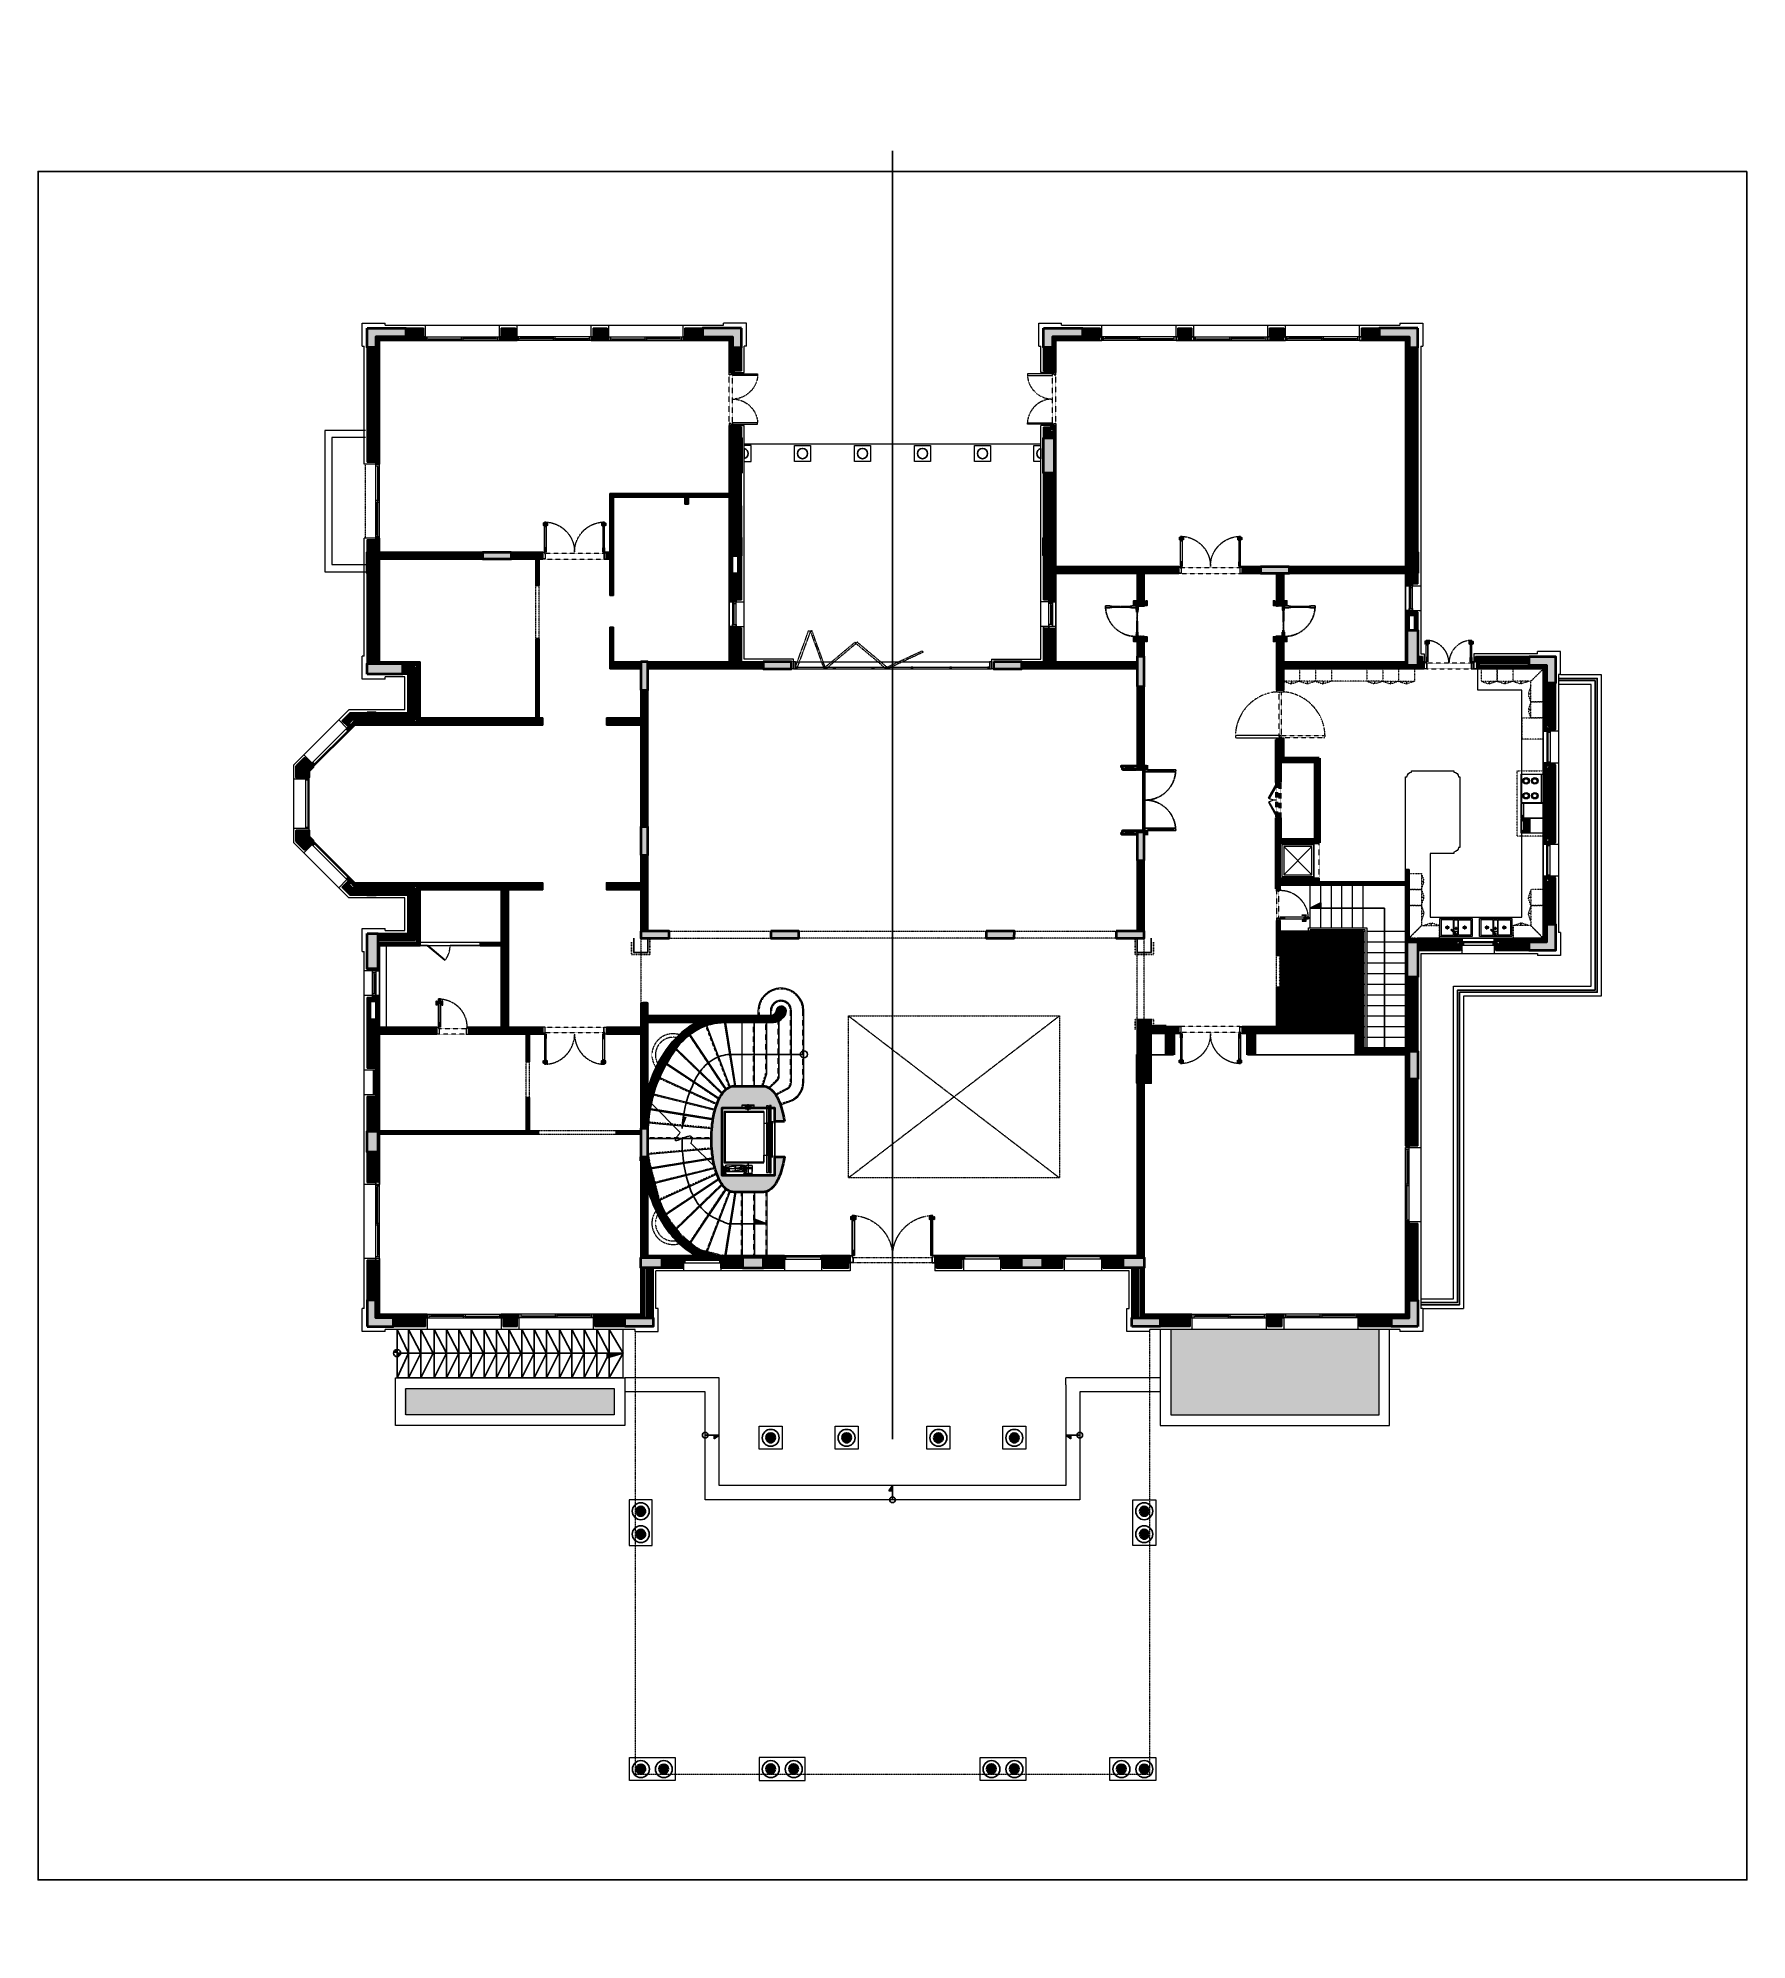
# Model space of a CAD drawing. Header units: inches. Extents: x 230831 to 416194, y 441295 to 526666.
# Drawn here: x 367794 to 416194, y 472790 to 526666 of the extents above; entities that cross this region are included whole.
import ezdxf

# ---------------------------------------------------------------- set-up
doc = ezdxf.new("R2010")
doc.units = ezdxf.units.IN
doc.header["$MEASUREMENT"] = 0
for name, pattern in [('xref grd floor$0$CENTER', [2, 1.25, -0.25, 0.25, -0.25]), ('xref grd floor$0$HIDDEN', [0.375, 0.25, -0.125]), ('xref grd floor$0$HIDDEN2', [0.1875, 0.125, -0.0625]), ('xref grd floor$0$XREF-V2-GF_COLS$0$HIDDEN2', [0.1875, 0.125, -0.0625]), ('xref grd floor$0$XREF-V2-GF_COLS$0$XREF-V-COLS-GF$0$CENTER2', [1.125, 0.75, -0.125, 0.125, -0.125])]:
    doc.linetypes.add(name, pattern=pattern)
for name, color, linetype, lineweight in [('1', 1, 'Continuous', 50), ('xref grd floor$0$A-ANNO-IDEN', 1, 'Continuous', 9), ('xref grd floor$0$A-DOOR', 134, 'Continuous', 18), ('xref grd floor$0$A-EQPM', 202, 'Continuous', 18), ('xref grd floor$0$A-FLOR-FIXT', 8, 'Continuous', 9), ('xref grd floor$0$A-FLOR-HIDN', 252, 'xref grd floor$0$HIDDEN', 0), ('xref grd floor$0$A-FLOR-HRAL', 4, 'Continuous', 18), ('xref grd floor$0$A-FLOR-STRS', 2, 'Continuous', 18), ('xref grd floor$0$A-FLOR-TILE', 8, 'Continuous', 9), ('xref grd floor$0$A-GLAZ', 134, 'Continuous', 18), ('xref grd floor$0$A-WALL-PRHT', 4, 'Continuous', 18), ('xref grd floor$0$A-WALL-TILE', 8, 'Continuous', 9), ('xref grd floor$0$Marble', 6, 'Continuous', 0), ('xref grd floor$0$WOOD-HID', 8, 'xref grd floor$0$HIDDEN', 18), ('xref grd floor$0$XREF-V2-GF_COLS$0$A-COLS', 5, 'Continuous', 40), ('xref grd floor$0$XREF-V2-GF_COLS$0$A-COLS-PATT', 253, 'Continuous', 20), ('xref grd floor$0$XREF-V2-GF_COLS$0$A-EQPM', 202, 'Continuous', 18)]:
    doc.layers.add(name, color=color, linetype=linetype, lineweight=lineweight)
for name, color, linetype in [('xref grd floor$0$8', 8, 'Continuous'), ('xref grd floor$0$A-ANNO-ARRW', 1, 'Continuous'), ('xref grd floor$0$A-CURB-LINE', 253, 'Continuous'), ('xref grd floor$0$a-plaster', 1, 'Continuous'), ('xref grd floor$0$A-WALL', 7, 'Continuous'), ('xref grd floor$0$area', 10, 'Continuous'), ('xref grd floor$0$Calliper_wash basin counter', 1, 'Continuous'), ('xref grd floor$0$CQ Wall hatch_CHB', 8, 'Continuous'), ('xref grd floor$0$gypsum', 31, 'Continuous'), ('xref grd floor$0$HATCH 02', 8, 'Continuous'), ('xref grd floor$0$ID-MARBLE', 6, 'Continuous'), ('xref grd floor$0$Layer1', 1, 'Continuous'), ('xref grd floor$0$walls', 7, 'Continuous'), ('xref grd floor$0$WOOD', 23, 'Continuous'), ('xref grd floor$0$XREF_ROAD$0$A-RAMP', 253, 'Continuous')]:
    doc.layers.add(name, color=color, linetype=linetype)
pattern_1 = [(90, (20869.72, 76050.64), (-141.42136, 141.42136), [37.5, -245.3427]), (45, (20869.72, 76050.64), (-141.4214, 141.4214), [37.5, -162.5]), (135, (20869.72, 76050.64), (-141.4214, -141.4214), [37.5, -162.5])]
pattern_2 = [(45, (20869.716, 76050.643), (-13.258252, 13.258252), [])]
pattern_3 = [(225, (218196.3136, -8146.5635), (2.65165043, -2.65165043), [])]
pattern_4 = [(225, (218218.0906, -8234.092), (2.65165043, -2.65165043), [])]
pattern_5 = [(225, (218218.0665, -8233.995), (2.65165043, -2.65165043), [])]
pattern_6 = [(31.0285767, (443789.261, -420112.124), (-3.86599147, 6.42682736), [])]
pattern_7 = [(31.0285767, (97474.4944, -436784.2534), (-3.27320611, 5.4413805), [])]
pattern_8 = [(31.0285767, (97474.4944, -436784.2534), (-3.27320611, 5.4413805), [])]
pattern_9 = [(31.0285767, (114904.8204, -445224.5904), (-3.22165956, 5.35568947), [])]
pattern_10 = [(45, (-31349.998, -1342.198), (-4.4194174, 4.4194174), [])]

# ---------------------------------------------------------------- blocks, each defined once
blk = doc.blocks.new('xref grd floor$0$BW')
at = {"ltscale": 1000}
for p, q in [((-221903, -68665), (-220903, -68665)), ((-221003, -69515), (-221803, -68715)), ((-221803, -69515), (-221003, -68715))]:
    blk.add_line(p, q, dxfattribs=at)
for points in [[(-220903, -69615), (-220903, -68665), (-221903, -68665), (-221903, -69615)], [(-220953, -69565), (-220953, -68665), (-221853, -68665), (-221853, -69565)], [(-221003, -69515), (-221003, -68715), (-221803, -68715), (-221803, -69515)]]:
    blk.add_lwpolyline(points, close=True, dxfattribs=at)
blk = doc.blocks.new('*U52')
for p, q in [((350, 1000), (350, 200)), ((400, 1000), (350, 1000)), ((350, 1000), (400, 1000)), ((354, 996), (354, 204)), ((354, 996), (396, 996)), ((354, 876), (396, 876)), ((396, 204), (396, 996)), ((400, 200), (400, 1000)), ((400, 1000), (400, 1000)), ((350, 200), (400, 200))]:
    blk.add_line(p, q)
at = {"color": 253, "linetype": 'xref grd floor$0$HIDDEN2'}
for p, q in [((380, 160), (-380, 160)), ((-380, 0), (380, 0))]:
    blk.add_line(p, q, dxfattribs=at)
for points in [[(305, 936), (305, 824, -0.414214), (301, 820), (289, 820, -0.414214), (285, 824), (285, 936, -0.414214), (289, 940), (301, 940, -0.414214)], [(445, 936), (445, 824, 0.414214), (449, 820), (461, 820, 0.414214), (465, 824), (465, 936, 0.414214), (461, 940), (449, 940, 0.414214)]]:
    blk.add_lwpolyline(points, format="xyb", close=True)
for points in [[(331, 925), (305, 925), (305, 905), (331, 905)], [(337, 940), (332, 940), (332, 890), (337, 890)], [(350, 950), (350, 880), (340, 890), (340, 940)], [(400, 950), (400, 880), (410, 890), (410, 940)], [(413, 940), (418, 940), (418, 890), (413, 890)], [(419, 925), (445, 925), (445, 905), (419, 905)], [(-450, 200), (-400, 200), (-400, 160), (-380, 160), (-380, 0), (-450, 0)], [(-446, 196), (-404, 196), (-404, 156), (-384, 156), (-384, 4), (-446, 4)], [(450, 200), (400, 200), (400, 160), (380, 160), (380, 0), (450, 0)], [(446, 196), (404, 196), (404, 156), (384, 156), (384, 4), (446, 4)]]:
    blk.add_lwpolyline(points, close=True)
at = {"flags": 128}
for points in [[(396, 876), (354, 876), (354, 996), (396, 996)], [(396, 204), (354, 204), (354, 324), (396, 324)]]:
    blk.add_lwpolyline(points, close=True, dxfattribs=at)
at = {"linetype": 'xref grd floor$0$CENTER', "ltscale": 0.4}
blk.add_arc((402, 199), 802, 93.7386, 179.9566, dxfattribs=at)
blk = doc.blocks.new('xref grd floor$0$DR - 1550')
at = {"color": 253, "linetype": 'xref grd floor$0$HIDDEN2'}
for p, q in [((40, 100), (1460, 100)), ((60, 0), (1440, 0))]:
    blk.add_line(p, q, dxfattribs=at)
for points in [[(40, 100), (40, 810), (80, 810), (80, 100), (40, 100)], [(1460, 100), (1460, 810), (1420, 810), (1420, 100), (1460, 100)]]:
    blk.add_lwpolyline(points)
for points in [[(0, 90), (10, 90), (10, 100), (40, 100), (40, 50), (60, 50), (60, 0), (10, 0), (10, 10), (0, 10)], [(1500, 90), (1490, 90), (1490, 100), (1460, 100), (1460, 50), (1440, 50), (1440, 0), (1490, 0), (1490, 10), (1500, 10)]]:
    blk.add_lwpolyline(points, close=True)
at = {"linetype": 'xref grd floor$0$HIDDEN2'}
for centre, start, end in [((38, 99), 0.0731, 86.5576), ((1462, 99), 93.4424, 179.9269)]:
    blk.add_arc(centre, 712, start, end, dxfattribs=at)
blk = doc.blocks.new('*U48')
for p, q in [((-873, 1028), (-873, 948)), ((-869, 1008), (-859, 1008)), ((-869, 1008), (-869, 968)), ((-869, 968), (-859, 968)), ((-859, 1008), (-859, 968)), ((-855, 1008), (-850, 1008)), ((-855, 1008), (-855, 968)), ((-855, 968), (-850, 968)), ((-800, 1050), (-850, 1050)), ((-850, 1050), (-800, 1050)), ((-850, 200), (-850, 1050)), ((-804, 1046), (-846, 1046)), ((-846, 204), (-846, 1046)), ((-804, 926), (-846, 926)), ((-804, 1046), (-804, 204)), ((-800, 1050), (-800, 200)), ((-795, 1008), (-800, 1008)), ((-795, 968), (-800, 968)), ((-795, 1008), (-795, 968)), ((-781, 1008), (-791, 1008)), ((-791, 1008), (-791, 968)), ((-781, 968), (-791, 968)), ((-781, 1008), (-781, 968)), ((-777, 1028), (-777, 948)), ((777, 1028), (777, 948)), ((781, 1008), (781, 968)), ((781, 1008), (791, 1008)), ((781, 968), (791, 968)), ((791, 1008), (791, 968)), ((795, 1008), (795, 968)), ((795, 1008), (800, 1008)), ((795, 968), (800, 968)), ((800, 1050), (800, 200)), ((850, 1050), (800, 1050)), ((800, 1050), (850, 1050)), ((804, 1046), (804, 204)), ((804, 1046), (846, 1046)), ((804, 926), (846, 926)), ((846, 204), (846, 1046)), ((850, 200), (850, 1050)), ((855, 1008), (850, 1008)), ((855, 968), (850, 968)), ((855, 1008), (855, 968)), ((869, 1008), (859, 1008)), ((859, 1008), (859, 968)), ((869, 968), (859, 968)), ((869, 1008), (869, 968)), ((873, 1028), (873, 948)), ((-800, 200), (-850, 200)), ((800, 200), (850, 200))]:
    blk.add_line(p, q)
at = {"color": 253, "linetype": 'xref grd floor$0$HIDDEN2'}
for p, q in [((-830, 160), (830, 160)), ((830, 0), (-830, 0))]:
    blk.add_line(p, q, dxfattribs=at)
for points in [[(-888, 1020), (-888, 956)], [(-878, 1026), (-878, 949)], [(-772, 1026), (-772, 949)], [(-762, 1020), (-762, 956)], [(762, 1020), (762, 956)], [(772, 1026), (772, 949)], [(878, 1026), (878, 949)], [(888, 1020), (888, 956)]]:
    blk.add_lwpolyline(points)
for points in [[(-873, 1028), (-873, 948, -2.191511)], [(-777, 1028), (-777, 948, 2.191511)], [(777, 1028), (777, 948, -2.191511)], [(873, 1028), (873, 948, 2.191511)]]:
    blk.add_lwpolyline(points, format="xyb")
at = {"flags": 128}
for points in [[(-846, 926), (-804, 926), (-804, 1046), (-846, 1046)], [(846, 926), (804, 926), (804, 1046), (846, 1046)], [(-846, 204), (-804, 204), (-804, 324), (-846, 324)], [(846, 204), (804, 204), (804, 324), (846, 324)]]:
    blk.add_lwpolyline(points, close=True, dxfattribs=at)
for points in [[(-900, 200), (-850, 200), (-850, 160), (-830, 160), (-830, 0), (-900, 0)], [(-896, 196), (-854, 196), (-854, 156), (-834, 156), (-834, 4), (-896, 4)], [(900, 200), (850, 200), (850, 160), (830, 160), (830, 0), (900, 0)], [(896, 196), (854, 196), (854, 156), (834, 156), (834, 4), (896, 4)]]:
    blk.add_lwpolyline(points, close=True)
for centre, start, end in [((-861, 988), 106.2602, 129.7918), ((-861, 988), 230.2082, 253.7398), ((-789, 988), 50.2082, 73.7398), ((-789, 988), 286.2602, 309.7918), ((789, 988), 106.2602, 129.7918), ((789, 988), 230.2082, 253.7398), ((861, 988), 50.2082, 73.7398), ((861, 988), 286.2602, 309.7918)]:
    blk.add_arc(centre, 41.7, start, end)
at = {"linetype": 'xref grd floor$0$CENTER', "ltscale": 0.4}
for centre, start, end in [((-853, 199), 0.0777, 86.4509), ((853, 199), 93.5491, 179.9223)]:
    blk.add_arc(centre, 853, start, end, dxfattribs=at)
blk = doc.blocks.new('*U49')
for p, q in [((-973, 1128), (-973, 1048)), ((-969, 1108), (-969, 1068)), ((-969, 1108), (-959, 1108)), ((-969, 1068), (-959, 1068)), ((-959, 1108), (-959, 1068)), ((-955, 1108), (-950, 1108)), ((-955, 1108), (-955, 1068)), ((-955, 1068), (-950, 1068)), ((-900, 1150), (-950, 1150)), ((-950, 1150), (-900, 1150)), ((-950, 200), (-950, 1150)), ((-904, 1146), (-946, 1146)), ((-946, 204), (-946, 1146)), ((-904, 1026), (-946, 1026)), ((-904, 1146), (-904, 204)), ((-900, 1150), (-900, 200)), ((-895, 1108), (-900, 1108)), ((-895, 1068), (-900, 1068)), ((-895, 1108), (-895, 1068)), ((-881, 1108), (-891, 1108)), ((-891, 1108), (-891, 1068)), ((-881, 1068), (-891, 1068)), ((-881, 1108), (-881, 1068)), ((-877, 1128), (-877, 1048)), ((877, 1128), (877, 1048)), ((881, 1108), (891, 1108)), ((881, 1108), (881, 1068)), ((881, 1068), (891, 1068)), ((891, 1108), (891, 1068)), ((895, 1108), (900, 1108)), ((895, 1108), (895, 1068)), ((895, 1068), (900, 1068)), ((900, 1150), (950, 1150)), ((950, 1150), (900, 1150)), ((900, 1150), (900, 200)), ((904, 1146), (946, 1146)), ((904, 1146), (904, 204)), ((904, 1026), (946, 1026)), ((946, 204), (946, 1146)), ((950, 200), (950, 1150)), ((955, 1108), (950, 1108)), ((955, 1068), (950, 1068)), ((955, 1108), (955, 1068)), ((959, 1108), (959, 1068)), ((969, 1108), (959, 1108)), ((969, 1068), (959, 1068)), ((969, 1108), (969, 1068)), ((973, 1128), (973, 1048)), ((-900, 200), (-950, 200)), ((900, 200), (950, 200))]:
    blk.add_line(p, q)
at = {"color": 253, "linetype": 'xref grd floor$0$HIDDEN2'}
for p, q in [((930, 160), (-930, 160)), ((-930, 33), (930, 33))]:
    blk.add_line(p, q, dxfattribs=at)
for points in [[(-988, 1120), (-988, 1056)], [(-978, 1126), (-978, 1049)], [(-872, 1126), (-872, 1049)], [(-862, 1120), (-862, 1056)], [(862, 1120), (862, 1056)], [(872, 1126), (872, 1049)], [(978, 1126), (978, 1049)], [(988, 1120), (988, 1056)]]:
    blk.add_lwpolyline(points)
for points in [[(-973, 1128), (-973, 1048, -2.191511)], [(-877, 1128), (-877, 1048, 2.191511)], [(877, 1128), (877, 1048, -2.191511)], [(973, 1128), (973, 1048, 2.191511)]]:
    blk.add_lwpolyline(points, format="xyb")
at = {"flags": 128}
for points in [[(-946, 1026), (-904, 1026), (-904, 1146), (-946, 1146)], [(946, 1026), (904, 1026), (904, 1146), (946, 1146)], [(-946, 204), (-904, 204), (-904, 324), (-946, 324)], [(946, 204), (904, 204), (904, 324), (946, 324)]]:
    blk.add_lwpolyline(points, close=True, dxfattribs=at)
for points in [[(-1000, 200), (-950, 200), (-950, 160), (-930, 160), (-930, 33), (-1000, 33)], [(-996, 196), (-954, 196), (-954, 156), (-934, 156), (-934, 37), (-996, 37)], [(1000, 200), (950, 200), (950, 160), (930, 160), (930, 33), (1000, 33)], [(996, 196), (954, 196), (954, 156), (934, 156), (934, 37), (996, 37)]]:
    blk.add_lwpolyline(points, close=True)
for centre, start, end in [((-961, 1088), 106.2602, 129.7918), ((-961, 1088), 230.2082, 253.7398), ((-889, 1088), 50.2082, 73.7398), ((-889, 1088), 286.2602, 309.7918), ((889, 1088), 106.2602, 129.7918), ((889, 1088), 230.2082, 253.7398), ((961, 1088), 50.2082, 73.7398), ((961, 1088), 286.2602, 309.7918)]:
    blk.add_arc(centre, 41.7, start, end)
at = {"linetype": 'xref grd floor$0$CENTER', "ltscale": 0.4}
for centre, start, end in [((-975, 175), 359.0897, 88.5479), ((975, 175), 91.4521, 180.9103)]:
    blk.add_arc(centre, 975, start, end, dxfattribs=at)
blk = doc.blocks.new('xref grd floor$0$DR-1400')
at = {"elevation": 0}
blk.add_lwpolyline([(0, 1350), (0, 1350), (200, 1350), (200, 1390), (190, 1390), (190, 1400), (10, 1400), (10, 1390), (0, 1390), (0, 1350)], dxfattribs=at)
at = {"color": 253, "linetype": 'xref grd floor$0$HIDDEN2'}
blk.add_lwpolyline([(70, 80), (70, 1320, -1), (130, 1320), (130, 80, -1), (70, 80)], format="xyb", dxfattribs=at)
blk.add_lwpolyline([(100, 110), (-1140, 110, 1), (-1140, 50), (100, 50, 1), (100, 110)], format="xyb")
blk.add_lwpolyline([(0, 50), (0, 50), (200, 50), (200, 10), (190, 10), (190, 0), (10, 0), (10, 10), (0, 10), (0, 50)])
at = {"linetype": 'xref grd floor$0$HIDDEN2'}
blk.add_lwpolyline([(100, 110), (1340, 110, -1), (1340, 50), (100, 50, -1), (100, 110)], format="xyb", dxfattribs=at)
blk.add_arc((100, 80, 0), 1270, 0.0002, 179.9998, dxfattribs=at)
blk = doc.blocks.new('xref grd floor$0$XREF-V2-GF_COLS$0$Elevator0')
for p, q in [((-1018, 723), (-1030, 723)), ((-1030, 723), (-1030, 623)), ((-832, 698), (-1030, 698)), ((-1024, 623), (-1030, 623)), ((-1024, 623), (-1024, 624)), ((-1018, 723), (-935, 723)), ((-1018, 723), (-1018, 635)), ((-1018, 635), (-974, 681)), ((-1008, 628), (-782, 628)), ((-978, 133), (-978, 626)), ((-977, 628), (-958, 648)), ((-974, 548), (-970, 516)), ((-945, 580), (-970, 559)), ((-945, 683), (-969, 683)), ((-968, 549), (-964, 517)), ((-941, 575), (-966, 554)), ((-855, 560), (-962, 545)), ((-959, 522), (-962, 545)), ((-958, 557), (-863, 571)), ((-957, 551), (-862, 565)), ((-956, 649), (-943, 649)), ((-945, 678), (-945, 683)), ((-832, 682), (-945, 682)), ((-832, 678), (-945, 678)), ((-944, 647), (-944, 582)), ((-944, 647), (-846, 647)), ((-943, 647), (-943, 584)), ((-940, 646), (-940, 615)), ((-937, 647), (-937, 584)), ((-937, 612), (-853, 612)), ((-840, 718), (-927, 718)), ((-925, 678), (-925, 663)), ((-865, 678), (-925, 678)), ((-925, 663), (-903, 663)), ((-909, 647), (-907, 647)), ((-856, 188), (-908, 552)), ((-907, 647), (-907, 647)), ((-903, 663), (-903, 628)), ((-903, 628), (-887, 628)), ((-895, -2), (-895, 737)), ((-895, 678), (-895, 718)), ((-887, 628), (-887, 663)), ((-887, 663), (-865, 663)), ((-865, 663), (-865, 678)), ((-855, 560), (-852, 537)), ((-853, 590), (-853, 647)), ((-845, 533), (-853, 588)), ((-850, 615), (-850, 649)), ((-847, 652), (-832, 652)), ((-847, 590), (-847, 646)), ((-839, 534), (-847, 589)), ((-846, 647), (-846, 586)), ((-832, 678), (-832, 710)), ((-830, 651), (-782, 602)), ((-781, 600), (-781, 162)), ((725, 675), (-725, 675)), ((-725, 675), (-725, -450)), ((700, 650), (-700, 650)), ((-700, 650), (-700, -450)), ((700, -450), (700, 650)), ((725, -450), (725, 675)), ((-772, 0), (-1053, 0)), ((-1030, 120), (-1030, -120)), ((-1030, 120), (-1018, 120)), ((-1020, 110), (-1030, 110)), ((-740, 0), (-1030, 0)), ((-1018, 110), (-1018, 120)), ((-1018, 110), (-1018, -120)), ((-1013, 106), (-986, 56)), ((-1008, 103), (-782, 103)), ((-980, 52), (-815, 52)), ((-980, 52), (-980, 45)), ((-968, 45), (-980, 45)), ((-953, 87), (-978, 132)), ((-969, 516), (-922, 177)), ((-861, 45), (-968, 45)), ((-965, 521), (-846, 538)), ((-963, 517), (-916, 178)), ((-943, 86), (-950, 86)), ((-943, 150), (-943, 77)), ((-846, 77), (-943, 77)), ((-823, 378), (-942, 362)), ((-821, 365), (-942, 365)), ((-940, 119), (-850, 119)), ((-940, 119), (-940, 89)), ((-924, 172), (-939, 159)), ((-937, 150), (-937, 77)), ((-920, 167), (-935, 155)), ((-903, 68), (-925, 68)), ((-925, 68), (-925, 53)), ((-925, 53), (-865, 53)), ((-919, 202), (-800, 219)), ((-910, 180), (-913, 203)), ((-803, 195), (-910, 180)), ((-808, 189), (-903, 175)), ((-887, 103), (-903, 103)), ((-903, 103), (-903, 68)), ((-807, 183), (-902, 169)), ((-895, -120), (-895, 52)), ((-887, 68), (-887, 103)), ((-865, 68), (-887, 68)), ((-865, 53), (-865, 68)), ((-853, 77), (-853, 128)), ((-853, 37), (-853, -112)), ((-850, 95), (-850, 119)), ((-849, 137), (-798, 188)), ((-847, 78), (-847, 128)), ((-821, 92), (-847, 92)), ((-846, 131), (-846, 77)), ((-797, 193), (-845, 533)), ((-845, 132), (-794, 184)), ((-791, 194), (-839, 534)), ((-818, 95), (-818, 129)), ((-782, 160), (-817, 131)), ((-815, 52), (-815, 74)), ((-815, 74), (-805, 74)), ((-811, -120), (-811, 74)), ((-811, 69), (-805, 69)), ((-805, 2), (-811, 2)), ((-805, 0), (-811, 0)), ((-806, 218), (-803, 195)), ((-805, -120), (-805, 74)), ((-798, 35), (-805, 38)), ((-805, 38), (-805, -38)), ((-796, 4), (-798, 35)), ((-784, 4), (-796, 4)), ((-774, 5), (-784, 4)), ((-743, 5), (-774, 5)), ((-743, -5), (-743, 5)), ((774, 5), (743, 5)), ((743, 5), (743, -5)), ((784, 4), (774, 5)), ((796, 4), (784, 4)), ((792, 0), (934, 0)), ((798, 35), (796, 4)), ((805, 38), (798, 35)), ((802, 49), (802, 71)), ((805, 71), (802, 71)), ((805, 49), (802, 49)), ((805, 82), (805, 6)), ((809, 82), (805, 82)), ((809, 74), (805, 74)), ((805, -38), (805, 38)), ((805, -6), (805, 6)), ((805, 6), (809, 6)), ((805, 0), (809, 0)), ((809, 6), (809, 82)), ((809, 82), (813, 82)), ((812, 71), (809, 71)), ((812, 42), (809, 42)), ((809, -6), (809, 6)), ((812, 42), (812, 71)), ((813, 82), (813, -82)), ((882, 82), (813, 82)), ((826, 82), (841, 82)), ((841, 82), (849, 90)), ((849, 162), (849, 90)), ((857, 170), (920, 170)), ((890, 74), (890, -74)), ((912, 170), (912, -170)), ((920, 170), (920, -170)), ((-1018, -120), (-1030, -120)), ((-1018, -120), (-861, -120)), ((-1018, -120), (-975, -120)), ((885, -525), (-995, -525)), ((-995, -525), (-995, -575)), ((-805, -120), (-975, -120)), ((-805, -2), (-811, -2)), ((-811, -115), (-805, -115)), ((-805, -38), (-798, -35)), ((-798, -35), (-796, -4)), ((-796, -4), (-784, -4)), ((-784, -4), (-774, -5)), ((-774, -5), (-743, -5)), ((-725, -450), (-505, -450)), ((700, -450), (-700, -450)), ((-505, -450), (-505, -525)), ((-55, -530), (-505, -530)), ((-505, -530), (-505, -575)), ((-55, -575), (-55, -530)), ((395, -530), (-55, -530)), ((-55, -530), (-55, -575)), ((725, -450), (395, -450)), ((395, -450), (395, -525)), ((395, -575), (395, -530)), ((743, -5), (774, -5)), ((774, -5), (784, -4)), ((784, -4), (796, -4)), ((796, -4), (798, -35)), ((798, -35), (805, -38)), ((805, -49), (802, -49)), ((802, -49), (802, -71)), ((805, -71), (802, -71)), ((805, -6), (805, -82)), ((805, -6), (809, -6)), ((809, -74), (805, -74)), ((809, -82), (805, -82)), ((809, -82), (809, -6)), ((812, -42), (809, -42)), ((812, -71), (809, -71)), ((809, -82), (813, -82)), ((812, -71), (812, -42)), ((882, -82), (813, -82)), ((826, -82), (841, -82)), ((849, -90), (841, -82)), ((849, -162), (849, -90)), ((857, -170), (920, -170)), ((885, -575), (885, -525)), ((895, -605), (-1005, -605)), ((-1005, -605), (-1005, -655)), ((-1005, -655), (895, -655)), ((-995, -575), (885, -575)), ((-505, -655), (-555, -655)), ((-555, -655), (-555, -705)), ((-555, -705), (-505, -705)), ((-505, -545), (-55, -545)), ((-505, -560), (-55, -560)), ((-505, -575), (-55, -575)), ((-55, -605), (-505, -605)), ((-505, -605), (-505, -650)), ((-505, -620), (-55, -620)), ((-505, -635), (-55, -635)), ((-505, -650), (-55, -650)), ((-505, -705), (-505, -655)), ((-505, -695), (395, -695)), ((-55, -545), (395, -545)), ((-55, -560), (395, -560)), ((-55, -575), (395, -575)), ((-55, -650), (-55, -605)), ((395, -605), (-55, -605)), ((-55, -605), (-55, -650)), ((-55, -620), (395, -620)), ((-55, -635), (395, -635)), ((-55, -650), (395, -650)), ((395, -650), (395, -605)), ((395, -655), (445, -655)), ((395, -705), (395, -655)), ((445, -705), (395, -705)), ((445, -655), (445, -705)), ((895, -655), (895, -605))]:
    blk.add_line(p, q)
for centre, radius, start, end in [((-975, 626), 3, 135, 180), ((-963, 549), 12, 130, 188), ((-969, 675), 8, 90, 135.971), ((-963, 549), 6, 130, 188), ((-956, 545), 12, 98, 188), ((-956, 545), 6, 98, 188), ((-956, 646), 3, 90, 135), ((-949, 584), 6, 310, 0), ((-943, 646), 3, 0, 90), ((-949, 584), 12, 310, 0), ((-937, 615), 3, 180, 270), ((-935, 715), 8, 18.2209, 90), ((-861, 559), 12, 8, 98), ((-861, 559), 6, 8, 98), ((-853, 615), 3, 270, 0), ((-841, 590), 12, 180, 188), ((-847, 649), 3, 90, 180), ((-841, 590), 6, 180, 188), ((-840, 710), 8, 0, 90), ((-832, 649), 3, 45, 90), ((-784, 600), 3, 0, 45), ((-1020, 102), 8, 77.1562, 90), ((-1020, 102), 8, 28.3008, 77.1562), ((-968, 65), 20, 208.3008, 270), ((-975, 133), 3, 180, 208.951), ((-950, 89), 3, 208.951, 270), ((-931, 150), 12, 130, 180), ((-943, 89), 3, 270, 0), ((-931, 150), 6, 130, 180), ((-928, 176), 6, 310, 8), ((-928, 176), 12, 310, 8), ((-904, 181), 12, 190.7384, 278), ((-904, 181), 6, 188, 278), ((-861, 37), 8, 0, 90), ((-841, 128), 12, 135, 180), ((-847, 95), 3, 180, 270), ((-841, 128), 6, 135, 180), ((-821, 95), 3, 270, 0), ((-815, 129), 3, 129.0355, 180), ((-809, 195), 6, 278, 8), ((-809, 195), 12, 278, 8), ((-803, 192), 6, 315, 8), ((-803, 192), 12, 315, 8), ((-784, 162), 3, 309.0355, 0), ((826, 74), 8, 90, 110.3146), ((857, 162), 8, 90, 180), ((882, 74), 8, 0, 90), ((-861, -112), 8, 270, 0), ((826, -74), 8, 249.6854, 270), ((857, -162), 8, 180, 270), ((882, -74), 8, 270, 0)]:
    blk.add_arc(centre, radius, start, end)
for points, knots in [([(-1029, 625), (-1029, 625), (-1030, 625), (-1030, 624), (-1030, 624), (-1030, 624)], [0, 0, 0, 0, 0.594759, 0.822486, 1, 1, 1, 1]), ([(-1018, 635), (-1019, 635), (-1022, 633), (-1025, 631), (-1027, 628), (-1029, 626), (-1029, 625)], [0, 0, 0, 0, 0.288679, 0.559667, 0.798827, 1, 1, 1, 1]), ([(-1018, 635), (-1019, 634), (-1021, 631), (-1023, 627), (-1024, 625)], [0, 0, 0, 0, 0.526312, 1, 1, 1, 1]), ([(-1024, 624), (-1024, 624), (-1024, 624), (-1024, 625), (-1024, 625)], [0, 0, 0, 0, 0.431526, 1, 1, 1, 1])]:
    blk.add_open_spline(points, degree=3, knots=knots)
blk = doc.blocks.new('xref grd floor$0$XREF-V2-GF_COLS')
at = {"layer": 'xref grd floor$0$XREF-V2-GF_COLS$0$A-COLS-PATT'}
for points in [[(280045, 509780), (278977, 509515), (279038, 509272), (279862, 509477), (279935, 509186), (280177, 509246)], [(269758, 507221), (270826, 507486), (270886, 507244), (270061, 507039), (270134, 506748), (269891, 506687)], [(261451, 505154), (260384, 504889), (260444, 504646), (261269, 504851), (261342, 504560), (261584, 504620)], [(271042, 503305), (270751, 503233), (270509, 504203), (270800, 504275)], [(281721, 503041), (281430, 502968), (281285, 503550), (281577, 503623)], [(251165, 502595), (252232, 502861), (252293, 502618), (251468, 502413), (251540, 502122), (251298, 502061)], [(262444, 501166), (262153, 501093), (261911, 502064), (262202, 502136)], [(278132, 502349), (278181, 502155), (277404, 501961), (277356, 502155)], [(285894, 501389), (286014, 500904), (286257, 500964), (286076, 501692), (285348, 501511), (285408, 501268)], [(271557, 501027), (271314, 500967), (271194, 501452), (271436, 501512)], [(282352, 500508), (282060, 500435), (281819, 501406), (282110, 501478)], [(262765, 498840), (263007, 498900), (262887, 499385), (262644, 499325)], [(274782, 498006), (274976, 498054), (274770, 498879), (274576, 498831)], [(270663, 497703), (270711, 497509), (271488, 497702), (271439, 497896)], [(256651, 497422), (256700, 497227), (255923, 497034), (255875, 497228)], [(253133, 495928), (252842, 495855), (252697, 496438), (252988, 496510)], [(264336, 496129), (264384, 495935), (265161, 496128), (265112, 496322)], [(261162, 494515), (261356, 494563), (261163, 495339), (260969, 495291)], [(275970, 493229), (276164, 493278), (275971, 494054), (275777, 494006)], [(287784, 493791), (287299, 493670), (287359, 493427), (288087, 493608), (287906, 494336), (287663, 494276)], [(253532, 493080), (253460, 493371), (254430, 493613), (254503, 493321)], [(284483, 491939), (284192, 491867), (283951, 492837), (284242, 492909)], [(254038, 492083), (253795, 492022), (253856, 491780), (254098, 491840)], [(275873, 491136), (275921, 490942), (276697, 491135), (276649, 491329)], [(252297, 489761), (252637, 489846), (252595, 490015), (252685, 490165), (252385, 490345), (252220, 490071)], [(262290, 489980), (262484, 490029), (262291, 490805), (262097, 490757)], [(272301, 490248), (272350, 490054), (273126, 490247), (273078, 490441)], [(284989, 489906), (285182, 489130), (284940, 489070), (284747, 489846)], [(266382, 488775), (266430, 488581), (267206, 488774), (267158, 488968)], [(253010, 487830), (253191, 488130), (253041, 488220), (252999, 488390), (252659, 488305), (252736, 487995)], [(262811, 487887), (262859, 487692), (263635, 487886), (263587, 488080)], [(255225, 487313), (254982, 487253), (255043, 487010), (255285, 487070)], [(267706, 483942), (267798, 483573), (268061, 483638, 0.016808), (267978, 483822, 0.03087), (267834, 484072, 0.030987), (267720, 484224, 0.06132), (267547, 484385, 0.083436), (267398, 484460, 0.133093), (267244, 484465), (266422, 484261, 0.133093), (266288, 484184, 0.083436), (266191, 484047, 0.06132), (266114, 483825, 0.055901), (266074, 483399, 0.033354), (266104, 483009, 0.025805), (266173, 482654, 0.025805), (266279, 482308, 0.033354), (266434, 481950, 0.055901), (266669, 481593, 0.061228), (266843, 481430, 0.08285), (266992, 481355, 0.133093), (267146, 481350), (267968, 481554, 0.133093), (268102, 481631, 0.08285), (268198, 481767, 0.061228), (268275, 481992, 0.030987), (268305, 482181, 0.03087), (268314, 482469, 0.016655), (268302, 482668), (268039, 482602), (268165, 482098), (266709, 481736), (266463, 482726), (266250, 483579)], [(286874, 482332), (286146, 482151), (286086, 482393), (286571, 482514), (286450, 482999), (286693, 483060)], [(279790, 480569), (279013, 480376), (278953, 480619), (279729, 480812)], [(257994, 475147), (258722, 475328), (258662, 475570), (258176, 475450), (258056, 475935), (257813, 475875)]]:
    blk.add_hatch(color=256, dxfattribs=at).paths.add_polyline_path(points)
h = blk.add_hatch(color=256, dxfattribs=at)
h.paths.add_polyline_path([(277495, 487100), (277299, 487890), (277493, 487938), (277689, 487149)])
h.paths.add_polyline_path([(278370, 481927), (278297, 482218), (278880, 482363), (278952, 482072)])
h.paths.add_polyline_path([(275575, 481231), (275503, 481523), (276085, 481667), (276157, 481376)])
h.paths.add_polyline_path([(264160, 482463), (264353, 481687), (264547, 481735), (264354, 482511)])
h.paths.add_polyline_path([(267836, 479615), (267909, 479324), (268491, 479469), (268419, 479760)])
h.paths.add_polyline_path([(265114, 478629), (265042, 478920), (265624, 479065), (265696, 478774)])
h.paths.add_polyline_path([(265854, 477102), (265078, 476909), (265018, 477152), (265794, 477345)])
h = blk.add_hatch(color=256, dxfattribs=at)
h.paths.add_polyline_path([(257093, 480013), (256801, 479940), (256657, 480523), (256948, 480595)])
h.paths.add_polyline_path([(255306, 485952), (255597, 486025), (255838, 485054), (255547, 484982)])
for points in [[(276573, 476394), (276609, 476409), (276638, 476435), (276658, 476469), (276667, 476507), (276664, 476546), (276648, 476582), (276623, 476611), (276589, 476631), (276551, 476640), (276512, 476637), (276476, 476622), (276447, 476596), (276426, 476562), (276418, 476524), (276421, 476485), (276436, 476449), (276462, 476420), (276495, 476400), (276534, 476391)], [(274486, 475875), (274522, 475890), (274552, 475916), (274572, 475950), (274581, 475988), (274577, 476027), (274562, 476063), (274536, 476092), (274503, 476112), (274465, 476121), (274426, 476118), (274390, 476102), (274360, 476077), (274340, 476043), (274331, 476005), (274335, 475966), (274350, 475930), (274376, 475901), (274409, 475881), (274447, 475872)], [(271963, 475247), (271999, 475263), (272029, 475288), (272049, 475322), (272058, 475360), (272054, 475399), (272039, 475435), (272013, 475464), (271980, 475485), (271942, 475493), (271903, 475490), (271867, 475475), (271837, 475449), (271817, 475416), (271808, 475377), (271812, 475338), (271827, 475302), (271852, 475273), (271886, 475253), (271924, 475244)], [(280646, 475264), (280682, 475279), (280711, 475305), (280732, 475339), (280740, 475377), (280737, 475416), (280722, 475452), (280696, 475481), (280663, 475501), (280624, 475510), (280585, 475507), (280549, 475492), (280520, 475466), (280500, 475432), (280491, 475394), (280494, 475355), (280510, 475319), (280535, 475290), (280569, 475270), (280607, 475261)], [(269877, 474728), (269913, 474744), (269942, 474769), (269962, 474803), (269971, 474841), (269968, 474880), (269953, 474916), (269927, 474945), (269893, 474965), (269855, 474974), (269816, 474971), (269780, 474956), (269751, 474930), (269731, 474896), (269722, 474858), (269725, 474819), (269740, 474783), (269766, 474754), (269800, 474734), (269838, 474725)], [(280803, 474633), (280839, 474649), (280868, 474674), (280888, 474708), (280897, 474746), (280894, 474785), (280879, 474821), (280853, 474850), (280819, 474871), (280781, 474879), (280742, 474876), (280706, 474861), (280677, 474835), (280657, 474802), (280648, 474764), (280651, 474725), (280667, 474689), (280692, 474659), (280726, 474639), (280764, 474630)], [(266808, 471821), (266844, 471837), (266873, 471862), (266893, 471896), (266902, 471934), (266899, 471973), (266884, 472009), (266858, 472038), (266824, 472058), (266786, 472067), (266747, 472064), (266711, 472049), (266682, 472023), (266662, 471989), (266653, 471951), (266656, 471912), (266672, 471876), (266697, 471847), (266731, 471827), (266769, 471818), (266782, 471819)], [(266965, 471191), (267001, 471206), (267030, 471231), (267050, 471265), (267059, 471303), (267056, 471342), (267041, 471378), (267015, 471408), (266981, 471428), (266943, 471437), (266904, 471433), (266868, 471418), (266839, 471392), (266819, 471359), (266810, 471321), (266813, 471282), (266828, 471246), (266854, 471216), (266888, 471196), (266926, 471187)], [(281779, 468019), (281815, 468034), (281844, 468060), (281864, 468093), (281873, 468131), (281870, 468170), (281855, 468206), (281829, 468236), (281795, 468256), (281757, 468265), (281718, 468261), (281682, 468246), (281653, 468221), (281633, 468187), (281624, 468149), (281627, 468110), (281642, 468074), (281668, 468044), (281702, 468024), (281740, 468015)], [(282409, 468176), (282445, 468191), (282475, 468217), (282495, 468250), (282504, 468288), (282501, 468327), (282485, 468363), (282460, 468393), (282426, 468413), (282388, 468422), (282349, 468418), (282313, 468403), (282284, 468377), (282263, 468344), (282255, 468306), (282258, 468267), (282273, 468231), (282299, 468201), (282332, 468181), (282370, 468172)], [(278208, 467130), (278244, 467146), (278273, 467171), (278293, 467205), (278302, 467243), (278299, 467282), (278283, 467318), (278258, 467347), (278224, 467368), (278186, 467376), (278147, 467373), (278111, 467358), (278082, 467332), (278061, 467299), (278053, 467260), (278056, 467221), (278071, 467185), (278097, 467156), (278130, 467136), (278169, 467127)], [(278838, 467287), (278874, 467303), (278904, 467328), (278924, 467362), (278933, 467400), (278929, 467439), (278914, 467475), (278889, 467504), (278855, 467524), (278817, 467533), (278778, 467530), (278742, 467515), (278712, 467489), (278692, 467455), (278683, 467417), (278687, 467378), (278702, 467342), (278728, 467313), (278761, 467293), (278799, 467284)], [(272142, 465621), (272178, 465637), (272208, 465662), (272228, 465696), (272237, 465734), (272234, 465773), (272218, 465809), (272193, 465838), (272159, 465859), (272121, 465867), (272082, 465864), (272046, 465849), (272017, 465823), (271996, 465790), (271988, 465751), (271991, 465712), (272006, 465676), (272032, 465647), (272065, 465627), (272103, 465618)], [(272773, 465778), (272809, 465794), (272839, 465819), (272859, 465853), (272868, 465891), (272864, 465930), (272849, 465966), (272823, 465995), (272790, 466015), (272752, 466024), (272713, 466021), (272677, 466006), (272647, 465980), (272627, 465946), (272618, 465908), (272622, 465869), (272637, 465833), (272663, 465804), (272696, 465784), (272734, 465775)], [(268571, 464733), (268607, 464748), (268637, 464774), (268657, 464807), (268666, 464845), (268662, 464884), (268647, 464920), (268622, 464950), (268588, 464970), (268550, 464979), (268511, 464975), (268475, 464960), (268445, 464935), (268425, 464901), (268416, 464863), (268420, 464824), (268435, 464788), (268461, 464758), (268494, 464738), (268532, 464729)], [(269202, 464890), (269238, 464905), (269268, 464931), (269288, 464964), (269297, 465002), (269293, 465041), (269278, 465077), (269252, 465107), (269219, 465127), (269181, 465136), (269142, 465132), (269106, 465117), (269076, 465091), (269056, 465058), (269047, 465020), (269051, 464981), (269066, 464945), (269092, 464915), (269125, 464895), (269163, 464886)]]:
    blk.add_hatch(color=256, dxfattribs=at).paths.add_polyline_path(points, flags=0)
at = {"layer": 'Defpoints', "linetype": 'xref grd floor$0$XREF-V2-GF_COLS$0$XREF-V-COLS-GF$0$CENTER2'}
blk.add_line((273204, 475645), (264392, 511061), dxfattribs=at)
at = {"layer": 'xref grd floor$0$XREF-V2-GF_COLS$0$A-COLS'}
for points in [[(280045, 509780), (278977, 509515), (279038, 509272), (279862, 509477), (279935, 509186), (280177, 509246)], [(280045, 509780), (278977, 509515), (279038, 509272), (279862, 509477), (279935, 509186), (280177, 509246)], [(269758, 507221), (270826, 507486), (270886, 507244), (270061, 507039), (270134, 506748), (269891, 506687)], [(269758, 507221), (270826, 507486), (270886, 507244), (270061, 507039), (270134, 506748), (269891, 506687)], [(261451, 505154), (260384, 504889), (260444, 504646), (261269, 504851), (261342, 504560), (261584, 504620)], [(261451, 505154), (260384, 504889), (260444, 504646), (261269, 504851), (261342, 504560), (261584, 504620)], [(271042, 503305), (270751, 503233), (270509, 504203), (270800, 504275)], [(271042, 503305), (270751, 503233), (270509, 504203), (270800, 504275)], [(281721, 503041), (281430, 502968), (281285, 503550), (281577, 503623)], [(281721, 503041), (281430, 502968), (281285, 503550), (281577, 503623)], [(251165, 502595), (252232, 502861), (252293, 502618), (251468, 502413), (251540, 502122), (251298, 502061)], [(251165, 502595), (252232, 502861), (252293, 502618), (251468, 502413), (251540, 502122), (251298, 502061)], [(262444, 501166), (262153, 501093), (261911, 502064), (262202, 502136)], [(262444, 501166), (262153, 501093), (261911, 502064), (262202, 502136)], [(278132, 502349), (278181, 502155), (277404, 501961), (277356, 502155)], [(278132, 502349), (278181, 502155), (277404, 501961), (277356, 502155)], [(285348, 501511), (286076, 501692), (286257, 500964), (286014, 500904), (285894, 501389), (285408, 501268), (285348, 501511)], [(285348, 501511), (286076, 501692), (286257, 500964), (286014, 500904), (285894, 501389), (285408, 501268), (285348, 501511)], [(271557, 501027), (271314, 500967), (271194, 501452), (271436, 501512)], [(271557, 501027), (271314, 500967), (271194, 501452), (271436, 501512)], [(282352, 500508), (282060, 500435), (281819, 501406), (282110, 501478)], [(282352, 500508), (282060, 500435), (281819, 501406), (282110, 501478)], [(262765, 498840), (263007, 498900), (262887, 499385), (262644, 499325)], [(262765, 498840), (263007, 498900), (262887, 499385), (262644, 499325)], [(274782, 498006), (274976, 498054), (274770, 498879), (274576, 498831)], [(274782, 498006), (274976, 498054), (274770, 498879), (274576, 498831)], [(270663, 497703), (270711, 497509), (271488, 497702), (271439, 497896)], [(270663, 497703), (270711, 497509), (271488, 497702), (271439, 497896)], [(256651, 497422), (256700, 497227), (255923, 497034), (255875, 497228)], [(256651, 497422), (256700, 497227), (255923, 497034), (255875, 497228)], [(253133, 495928), (252842, 495855), (252697, 496438), (252988, 496510)], [(253133, 495928), (252842, 495855), (252697, 496438), (252988, 496510)], [(264336, 496129), (264384, 495935), (265161, 496128), (265112, 496322)], [(264336, 496129), (264384, 495935), (265161, 496128), (265112, 496322)], [(261162, 494515), (261356, 494563), (261163, 495339), (260969, 495291)], [(261162, 494515), (261356, 494563), (261163, 495339), (260969, 495291)], [(275970, 493229), (276164, 493278), (275971, 494054), (275777, 494006)], [(275970, 493229), (276164, 493278), (275971, 494054), (275777, 494006)], [(287663, 494276), (287906, 494336), (288087, 493608), (287359, 493427), (287299, 493670), (287784, 493791), (287663, 494276)], [(287663, 494276), (287906, 494336), (288087, 493608), (287359, 493427), (287299, 493670), (287784, 493791), (287663, 494276)], [(253532, 493080), (253460, 493371), (254430, 493613), (254503, 493321)], [(253532, 493080), (253460, 493371), (254430, 493613), (254503, 493321)], [(284483, 491939), (284192, 491867), (283951, 492837), (284242, 492909)], [(284483, 491939), (284192, 491867), (283951, 492837), (284242, 492909)], [(253795, 492022), (253856, 491780), (254098, 491840), (254038, 492083)], [(253795, 492022), (253856, 491780), (254098, 491840), (254038, 492083)], [(275873, 491136), (275921, 490942), (276697, 491135), (276649, 491329)], [(275873, 491136), (275921, 490942), (276697, 491135), (276649, 491329)], [(252220, 490071), (252385, 490345), (252685, 490165), (252595, 490015), (252637, 489846), (252297, 489761), (252220, 490071)], [(252220, 490071), (252385, 490345), (252685, 490165), (252595, 490015), (252637, 489846), (252297, 489761), (252220, 490071)], [(262290, 489980), (262484, 490029), (262291, 490805), (262097, 490757)], [(262290, 489980), (262484, 490029), (262291, 490805), (262097, 490757)], [(272301, 490248), (272350, 490054), (273126, 490247), (273078, 490441)], [(272301, 490248), (272350, 490054), (273126, 490247), (273078, 490441)], [(285182, 489130), (284940, 489070), (284747, 489846), (284989, 489906)], [(285182, 489130), (284940, 489070), (284747, 489846), (284989, 489906)], [(266382, 488775), (266430, 488581), (267206, 488774), (267158, 488968)], [(266382, 488775), (266430, 488581), (267206, 488774), (267158, 488968)], [(252736, 487995), (252659, 488305), (252999, 488390), (253041, 488220), (253191, 488130), (253010, 487830), (252736, 487995)], [(252736, 487995), (252659, 488305), (252999, 488390), (253041, 488220), (253191, 488130), (253010, 487830), (252736, 487995)], [(262811, 487887), (262859, 487692), (263635, 487886), (263587, 488080)], [(262811, 487887), (262859, 487692), (263635, 487886), (263587, 488080)], [(277299, 487890), (277493, 487938), (277689, 487149), (277495, 487100)], [(277299, 487890), (277493, 487938), (277689, 487149), (277495, 487100)], [(254982, 487253), (255225, 487313), (255285, 487070), (255043, 487010)], [(254982, 487253), (255225, 487313), (255285, 487070), (255043, 487010)], [(255306, 485952), (255597, 486025), (255838, 485054), (255547, 484982)], [(255306, 485952), (255597, 486025), (255838, 485054), (255547, 484982)], [(286874, 482332), (286146, 482151), (286086, 482393), (286571, 482514), (286450, 482999), (286693, 483060)], [(286874, 482332), (286146, 482151), (286086, 482393), (286571, 482514), (286450, 482999), (286693, 483060)], [(264353, 481687), (264547, 481735), (264354, 482511), (264160, 482463)], [(264353, 481687), (264547, 481735), (264354, 482511), (264160, 482463)], [(278297, 482218), (278880, 482363), (278952, 482072), (278370, 481927)], [(278297, 482218), (278880, 482363), (278952, 482072), (278370, 481927)], [(275503, 481523), (276085, 481667), (276157, 481376), (275575, 481231)], [(275503, 481523), (276085, 481667), (276157, 481376), (275575, 481231)], [(257093, 480013), (256801, 479940), (256657, 480523), (256948, 480595)], [(257093, 480013), (256801, 479940), (256657, 480523), (256948, 480595)], [(279013, 480376), (278953, 480619), (279729, 480812), (279790, 480569)], [(279013, 480376), (278953, 480619), (279729, 480812), (279790, 480569)], [(267909, 479324), (268491, 479469), (268419, 479760), (267836, 479615)], [(267909, 479324), (268491, 479469), (268419, 479760), (267836, 479615)], [(265042, 478920), (265624, 479065), (265696, 478774), (265114, 478629)], [(265042, 478920), (265624, 479065), (265696, 478774), (265114, 478629)], [(265078, 476909), (265018, 477152), (265794, 477345), (265854, 477102)], [(265078, 476909), (265018, 477152), (265794, 477345), (265854, 477102)], [(257994, 475147), (258722, 475328), (258662, 475570), (258176, 475450), (258056, 475935), (257813, 475875)], [(257994, 475147), (258722, 475328), (258662, 475570), (258176, 475450), (258056, 475935), (257813, 475875)]]:
    blk.add_lwpolyline(points, close=True, dxfattribs=at)
blk.add_lwpolyline([(268061, 483638), (267798, 483573), (267706, 483942), (266250, 483579), (266463, 482726), (266709, 481736), (268165, 482098), (268039, 482602), (268302, 482668, -0.016655), (268314, 482469, -0.030866), (268305, 482181, -0.030994), (268275, 481992, -0.060926), (268199, 481768, -0.083436), (268102, 481631, -0.133093), (267968, 481554), (267146, 481350, -0.133093), (266992, 481355, -0.083436), (266842, 481430, -0.060926), (266669, 481593, -0.055901), (266434, 481950, -0.033354), (266279, 482308, -0.025805), (266173, 482654, -0.025805), (266104, 483009, -0.033354), (266074, 483399, -0.055901), (266114, 483825, -0.06132), (266191, 484047, -0.083436), (266288, 484184, -0.133093), (266422, 484261), (267244, 484465, -0.133093), (267398, 484460, -0.083436), (267547, 484385, -0.06132), (267720, 484224, -0.030994), (267834, 484072, -0.030866), (267978, 483822, -0.016808), (268061, 483638)], format="xyb", dxfattribs=at)
at = {"layer": 'xref grd floor$0$XREF-V2-GF_COLS$0$A-COLS', "linetype": 'xref grd floor$0$XREF-V2-GF_COLS$0$HIDDEN2'}
blk.add_lwpolyline([(264547, 481735), (264596, 481541), (264401, 481493), (264353, 481687)], dxfattribs=at)
at = {"layer": 'xref grd floor$0$XREF-V2-GF_COLS$0$A-COLS'}
for centre, start, end in [((276542, 476515), 13.9714, 193.9714), ((276542, 476515), 193.9714, 13.9714), ((274456, 475996), 13.9714, 193.9714), ((274456, 475996), 193.9714, 13.9714), ((271933, 475369), 13.9714, 193.9714), ((271933, 475369), 193.9714, 13.9714), ((280616, 475386), 13.9714, 193.9714), ((280616, 475386), 193.9714, 13.9714), ((269846, 474850), 13.9714, 193.9714), ((269846, 474850), 193.9714, 13.9714), ((280773, 474755), 13.9714, 193.9714), ((280773, 474755), 193.9714, 13.9714), ((266778, 471943), 13.9714, 193.9714), ((266778, 471943), 193.9714, 13.9714), ((266934, 471312), 13.9714, 193.9714), ((266934, 471312), 193.9714, 13.9714), ((281748, 468140), 13.9714, 193.9714), ((282379, 468297), 13.9714, 193.9714), ((282379, 468297), 193.9714, 13.9714), ((281748, 468140), 193.9714, 13.9714), ((278177, 467252), 13.9714, 193.9714), ((278177, 467252), 193.9714, 13.9714), ((278808, 467409), 13.9714, 193.9714), ((278808, 467409), 193.9714, 13.9714), ((272112, 465743), 13.9714, 193.9714), ((272112, 465743), 193.9714, 13.9714), ((272743, 465900), 13.9714, 193.9714), ((272743, 465900), 193.9714, 13.9714), ((268541, 464854), 13.9714, 193.9714), ((269172, 465011), 13.9714, 193.9714), ((269172, 465011), 193.9714, 13.9714), ((268541, 464854), 193.9714, 13.9714)]:
    blk.add_arc(centre, 125, start, end, dxfattribs=at)
at = {"layer": 'xref grd floor$0$XREF-V2-GF_COLS$0$A-COLS-PATT'}
for centre, start, end in [((276542, 476515), 13.9714, 193.9714), ((276542, 476515), 193.9714, 13.9714), ((274456, 475996), 13.9714, 193.9714), ((274456, 475996), 193.9714, 13.9714), ((271933, 475369), 13.9714, 193.9714), ((271933, 475369), 193.9714, 13.9714), ((269846, 474850), 13.9714, 193.9714), ((269846, 474850), 193.9714, 13.9714)]:
    blk.add_arc(centre, 125, start, end, dxfattribs=at)
at = {"layer": 'xref grd floor$0$XREF-V2-GF_COLS$0$A-EQPM', "rotation": 103.9714232644513}
blk.add_blockref('xref grd floor$0$XREF-V2-GF_COLS$0$Elevator0', (267169, 482957, 0), dxfattribs=at)
blk = doc.blocks.new('xref grd floor$0$hot')
at = {"lineweight": 0}
for p, q in [((81590, 28842), (81590, 29481)), ((81590, 29425), (82390, 29425)), ((82390, 28842), (82390, 29481)), ((82823, 28842), (82823, 29130)), ((82849, 29130), (82849, 28842)), ((82849, 29099), (83249, 29099)), ((81590, 28842), (82390, 28842)), ((82423, 28919), (82823, 28919)), ((82423, 28842), (82823, 28842)), ((82849, 29079), (83249, 29079)), ((82849, 29059), (83249, 29059)), ((82849, 29039), (83249, 29039)), ((82849, 29019), (83249, 29019)), ((82849, 28999), (83249, 28999)), ((82849, 28979), (83249, 28979)), ((82849, 28959), (83249, 28959)), ((82849, 28939), (83249, 28939)), ((82849, 28919), (83249, 28919)), ((82889, 28842), (83249, 28842))]:
    blk.add_line(p, q, dxfattribs=at)
for points in [[(81590, 29481), (82390, 29481)], [(82423, 29481), (82423, 28842), (82823, 28842), (82823, 29481)], [(82423, 29481), (82823, 29481)], [(82849, 29481), (82849, 28842), (83249, 28842), (83249, 29481)], [(82849, 29481), (83249, 29481)]]:
    blk.add_lwpolyline(points, dxfattribs=at)
for centre, radius in [((81780, 29242), 92.3), ((81780, 29242), 82.3), ((81780, 29242), 72.3), ((81780, 29242), 62.3), ((82200, 29242), 92.3), ((82200, 29242), 82.3), ((82200, 29242), 72.3), ((82200, 29242), 62.3), ((81780, 28995), 92.3), ((81780, 28995), 82.3), ((81780, 28995), 72.3), ((81780, 28995), 62.3), ((82200, 28995), 92.3), ((82200, 28995), 82.3), ((82200, 28995), 72.3), ((82200, 28995), 62.3), ((82765, 28883), 11.8), ((82799, 28883), 11.8), ((82871, 28883), 11.8), ((82905, 28883), 11.8), ((83191, 28883), 11.8), ((83225, 28883), 11.8)]:
    blk.add_circle(centre, radius, dxfattribs=at)
blk = doc.blocks.new('xref grd floor$0$JK')
at = {"lineweight": 0}
for p, q in [((14604.9, 21380.9), (14604.9, 21392.9)), ((14654, 21380.9), (14654, 21392.9)), ((14716.9, 21380.9), (14716.9, 21392.9)), ((14766, 21380.9), (14766, 21392.9)), ((14610.9, 21386.9), (14598.9, 21386.9)), ((14633.7, 21384.2), (14625.3, 21384.2)), ((14629.5, 21380), (14629.5, 21388.4)), ((14648, 21386.9), (14660, 21386.9)), ((14722.9, 21386.9), (14710.9, 21386.9)), ((14745.7, 21384.2), (14737.3, 21384.2)), ((14741.5, 21380), (14741.5, 21388.4)), ((14760, 21386.9), (14772, 21386.9))]:
    blk.add_line(p, q, dxfattribs=at)
for points in [[(14583.5, 21412.4), (14675.5, 21412.4), (14675.5, 21361.4), (14583.5, 21361.4), (14583.5, 21412.4)], [(14622.5, 21377.1), (14622.5, 21408.4), (14587.5, 21408.4), (14587.5, 21365.4), (14622.5, 21365.4), (14622.5, 21373)], [(14695.5, 21412.4), (14787.5, 21412.4), (14787.5, 21361.4), (14695.5, 21361.4), (14695.5, 21412.4)], [(14734.5, 21377.1), (14734.5, 21408.4), (14699.5, 21408.4), (14699.5, 21365.4), (14734.5, 21365.4), (14734.5, 21373)], [(14614.7, 21380.2), (14616.8, 21382.4), (14630.5, 21369.6), (14628.4, 21367.4), (14614.7, 21380.2)], [(14624.5, 21371.1), (14624.5, 21365.4), (14634.5, 21365.4), (14634.5, 21375.4), (14624.5, 21375.4), (14624.5, 21375.2)], [(14726.7, 21380.2), (14728.8, 21382.4), (14742.5, 21369.6), (14740.4, 21367.4), (14726.7, 21380.2)], [(14736.5, 21371.1), (14736.5, 21365.4), (14746.5, 21365.4), (14746.5, 21375.4), (14736.5, 21375.4), (14736.5, 21375.2)]]:
    blk.add_lwpolyline(points, dxfattribs=at)
for points in [[(14624.5, 21408.4), (14634.5, 21408.4), (14634.5, 21375.4), (14624.5, 21375.4)], [(14636.5, 21408.4), (14671.5, 21408.4), (14671.5, 21365.4), (14636.5, 21365.4)], [(14736.5, 21408.4), (14746.5, 21408.4), (14746.5, 21375.4), (14736.5, 21375.4)], [(14748.5, 21408.4), (14783.5, 21408.4), (14783.5, 21365.4), (14748.5, 21365.4)]]:
    blk.add_lwpolyline(points, close=True, dxfattribs=at)
for centre, radius in [((14604.9, 21386.9), 4), ((14604.9, 21386.9), 3.5), ((14654, 21386.9), 4), ((14654, 21386.9), 3.5), ((14716.9, 21386.9), 4), ((14716.9, 21386.9), 3.5), ((14766, 21386.9), 4), ((14766, 21386.9), 3.5), ((14629.5, 21384.2), 2.8), ((14629.5, 21384.2), 2.45), ((14741.5, 21384.2), 2.8), ((14741.5, 21384.2), 2.45)]:
    blk.add_circle(centre, radius, dxfattribs=at)
blk = doc.blocks.new('xref grd floor$0$stonecladding')
at = {"layer": 'xref grd floor$0$A-WALL-TILE'}
for p, q in [((9180, 43451, 0), (9180, 44101, 0)), ((9180, 44101, 0), (9830, 44101, 0)), ((9830, 44041, 0), (9830, 44101, 0)), ((9830, 44041, 0), (19410, 44041, 0)), ((19410, 44041, 0), (19410, 44101, 0)), ((20060, 44101, 0), (19410, 44101, 0)), ((20060, 43451, 0), (20060, 44101, 0)), ((28340, 43451, 0), (28340, 44101, 0)), ((28340, 44101, 0), (28990, 44101, 0)), ((28990, 44041, 0), (28990, 44101, 0)), ((28990, 44041, 0), (38570, 44041, 0)), ((38570, 44101, 0), (38570, 44041, 0)), ((38570, 44101, 0), (39220, 44101, 0)), ((39220, 44101, 0), (39220, 43451, 0)), ((9180, 43451, 0), (9240, 43451, 0)), ((9240, 40108, 0), (9240, 43451, 0)), ((20060, 43451, 0), (20000, 43451, 0)), ((28340, 43451, 0), (28400, 43451, 0)), ((28400, 42701, 0), (28400, 43451, 0)), ((39160, 43451, 0), (39160, 40113, 0)), ((39160, 43451, 0), (39220, 43451, 0)), ((28400, 34586, 0), (28400, 41201, 0)), ((39160, 40113, 0), (39160, 34736, 0)), ((9240, 34666, 0), (9240, 38008, 0)), ((9180, 34016, 0), (9180, 34666, 0)), ((9240, 34666, 0), (9180, 34666, 0)), ((27000, 34586, 0), (28400, 34586, 0)), ((27000, 34586, 0), (27000, 34506, 0)), ((39160, 34736, 0), (39260, 34736, 0)), ((39260, 34736, 0), (39260, 34506, 0)), ((42470, 34736, 0), (40660, 34736, 0)), ((40660, 34736, 0), (40660, 34506, 0)), ((42470, 34736, 0), (42470, 34796, 0)), ((43120, 34796, 0), (42470, 34796, 0)), ((43120, 34146, 0), (43120, 34796, 0)), ((9830, 34016, 0), (9180, 34016, 0)), ((10390, 34081, 0), (9830, 34081, 0)), ((9830, 34016, 0), (9830, 34081, 0)), ((10390, 33146, 0), (10390, 34081, 0)), ((43120, 34146, 0), (43060, 34146, 0)), ((43060, 34146, 0), (43060, 26836, 0)), ((7240, 31586), (8800, 33146, 0)), ((10390, 33146, 0), (8800, 33146, 0)), ((7240, 29380), (7240, 31586)), ((8800, 27821, 0), (7240, 29380)), ((10390, 27821, 0), (8800, 27821, 0)), ((10390, 26891, 0), (10390, 27821, 0)), ((9180, 26951, 0), (9830, 26951, 0)), ((9180, 26301, 0), (9180, 26951, 0)), ((9830, 26891, 0), (9830, 26951, 0)), ((9830, 26891, 0), (10390, 26891, 0)), ((43120, 26836, 0), (43060, 26836, 0)), ((43120, 26836, 0), (43120, 26186, 0)), ((9180, 26301, 0), (9240, 26301, 0)), ((9240, 16186, 0), (9240, 26301, 0)), ((39160, 26246, 0), (39160, 16186, 0)), ((39160, 26246, 0), (42470, 26246, 0)), ((42470, 26246, 0), (42470, 26186, 0)), ((43120, 26186, 0), (42470, 26186, 0)), ((17500, 16186, 0), (17500, 17256, 0)), ((23000, 17256, 0), (17500, 17256, 0)), ((30900, 17256, 0), (25400, 17256, 0)), ((30900, 16186, 0), (30900, 17256, 0)), ((9240, 16186, 0), (9180, 16186, 0)), ((9180, 15536, 0), (9180, 16186, 0)), ((17560, 16186, 0), (17500, 16186, 0)), ((17560, 15536, 0), (17560, 16186, 0)), ((30840, 15536, 0), (30840, 16186, 0)), ((30840, 16186, 0), (30900, 16186, 0)), ((39220, 16186, 0), (39160, 16186, 0)), ((39220, 16186, 0), (39220, 15536, 0)), ((9830, 15536, 0), (9180, 15536, 0)), ((16910, 15596, 0), (9830, 15596, 0)), ((9830, 15536, 0), (9830, 15596, 0)), ((16910, 15536, 0), (16910, 15596, 0)), ((16910, 15536, 0), (17560, 15536, 0)), ((31490, 15536, 0), (30840, 15536, 0)), ((38570, 15596, 0), (31490, 15596, 0)), ((31490, 15536, 0), (31490, 15596, 0)), ((38570, 15596, 0), (38570, 15536, 0)), ((39220, 15536, 0), (38570, 15536, 0))]:
    blk.add_line(p, q, dxfattribs=at)
at = {"layer": 'xref grd floor$0$A-WALL-TILE', "elevation": 0}
for points in [[(20000, 42701), (20000, 43451)], [(21400, 34506), (21400, 34586), (20000, 34586), (20000, 41201)]]:
    blk.add_lwpolyline(points, dxfattribs=at)
blk = doc.blocks.new('*U47')
for p, q in [((-400, 200), (-400, 1000)), ((-400, 1000), (-350, 1000)), ((-350, 1000), (-400, 1000)), ((-400, 1000), (-400, 1000)), ((-396, 204), (-396, 996)), ((-354, 996), (-396, 996)), ((-354, 876), (-396, 876)), ((-354, 996), (-354, 204)), ((-350, 1000), (-350, 200)), ((-350, 200), (-400, 200))]:
    blk.add_line(p, q)
at = {"color": 253, "linetype": 'xref grd floor$0$HIDDEN2'}
for p, q in [((380, 160), (-380, 160)), ((-380, 100), (380, 100))]:
    blk.add_line(p, q, dxfattribs=at)
for points in [[(-445, 936), (-445, 824, -0.414214), (-449, 820), (-461, 820, -0.414214), (-465, 824), (-465, 936, -0.414214), (-461, 940), (-449, 940, -0.414214)], [(-305, 936), (-305, 824, 0.414214), (-301, 820), (-289, 820, 0.414214), (-285, 824), (-285, 936, 0.414214), (-289, 940), (-301, 940, 0.414214)]]:
    blk.add_lwpolyline(points, format="xyb", close=True)
for points in [[(-419, 925), (-445, 925), (-445, 905), (-419, 905)], [(-413, 940), (-418, 940), (-418, 890), (-413, 890)], [(-400, 950), (-400, 880), (-410, 890), (-410, 940)], [(-350, 950), (-350, 880), (-340, 890), (-340, 940)], [(-337, 940), (-332, 940), (-332, 890), (-337, 890)], [(-331, 925), (-305, 925), (-305, 905), (-331, 905)], [(-450, 200), (-400, 200), (-400, 160), (-380, 160), (-380, 100), (-450, 100)], [(-446, 196), (-404, 196), (-404, 156), (-384, 156), (-384, 104), (-446, 104)], [(450, 200), (400, 200), (400, 160), (380, 160), (380, 100), (450, 100)], [(446, 196), (404, 196), (404, 156), (384, 156), (384, 104), (446, 104)]]:
    blk.add_lwpolyline(points, close=True)
at = {"flags": 128}
for points in [[(-396, 876), (-354, 876), (-354, 996), (-396, 996)], [(-396, 204), (-354, 204), (-354, 324), (-396, 324)]]:
    blk.add_lwpolyline(points, close=True, dxfattribs=at)
at = {"linetype": 'xref grd floor$0$CENTER', "ltscale": 0.4}
blk.add_arc((-402, 199), 802, 0.0434, 86.2614, dxfattribs=at)
blk = doc.blocks.new('*U50')
for p, q in [((350, 1000), (350, 200)), ((400, 1000), (350, 1000)), ((350, 1000), (400, 1000)), ((354, 996), (354, 204)), ((354, 996), (396, 996)), ((354, 876), (396, 876)), ((396, 204), (396, 996)), ((400, 200), (400, 1000)), ((400, 1000), (400, 1000)), ((350, 200), (400, 200))]:
    blk.add_line(p, q)
at = {"color": 253, "linetype": 'xref grd floor$0$HIDDEN2'}
for p, q in [((380, 160), (-380, 160)), ((-380, 100), (380, 100))]:
    blk.add_line(p, q, dxfattribs=at)
for points in [[(305, 936), (305, 824, -0.414214), (301, 820), (289, 820, -0.414214), (285, 824), (285, 936, -0.414214), (289, 940), (301, 940, -0.414214)], [(445, 936), (445, 824, 0.414214), (449, 820), (461, 820, 0.414214), (465, 824), (465, 936, 0.414214), (461, 940), (449, 940, 0.414214)]]:
    blk.add_lwpolyline(points, format="xyb", close=True)
for points in [[(331, 925), (305, 925), (305, 905), (331, 905)], [(337, 940), (332, 940), (332, 890), (337, 890)], [(350, 950), (350, 880), (340, 890), (340, 940)], [(400, 950), (400, 880), (410, 890), (410, 940)], [(413, 940), (418, 940), (418, 890), (413, 890)], [(419, 925), (445, 925), (445, 905), (419, 905)], [(-450, 200), (-400, 200), (-400, 160), (-380, 160), (-380, 100), (-450, 100)], [(-446, 196), (-404, 196), (-404, 156), (-384, 156), (-384, 104), (-446, 104)], [(450, 200), (400, 200), (400, 160), (380, 160), (380, 100), (450, 100)], [(446, 196), (404, 196), (404, 156), (384, 156), (384, 104), (446, 104)]]:
    blk.add_lwpolyline(points, close=True)
at = {"flags": 128}
for points in [[(396, 876), (354, 876), (354, 996), (396, 996)], [(396, 204), (354, 204), (354, 324), (396, 324)]]:
    blk.add_lwpolyline(points, close=True, dxfattribs=at)
at = {"linetype": 'xref grd floor$0$CENTER', "ltscale": 0.4}
blk.add_arc((402, 199), 802, 93.7386, 179.9566, dxfattribs=at)
blk = doc.blocks.new('*U51')
for p, q in [((-673, 786), (-673, 706)), ((-669, 766), (-659, 766)), ((-669, 766), (-669, 726)), ((-669, 726), (-659, 726)), ((-659, 766), (-659, 726)), ((-655, 766), (-655, 726)), ((-655, 766), (-650, 766)), ((-655, 726), (-650, 726)), ((-650, 200), (-650, 808)), ((-650, 808), (-600, 808)), ((-600, 808), (-650, 808)), ((-646, 204), (-646, 804)), ((-604, 804), (-646, 804)), ((-604, 684), (-646, 684)), ((-604, 804), (-604, 204)), ((-600, 808), (-600, 200)), ((-595, 766), (-600, 766)), ((-595, 726), (-600, 726)), ((-595, 766), (-595, 726)), ((-591, 766), (-591, 726)), ((-581, 766), (-591, 766)), ((-581, 726), (-591, 726)), ((-581, 766), (-581, 726)), ((-577, 786), (-577, 706)), ((577, 786), (577, 706)), ((581, 766), (581, 726)), ((581, 766), (591, 766)), ((581, 726), (591, 726)), ((591, 766), (591, 726)), ((595, 766), (595, 726)), ((595, 766), (600, 766)), ((595, 726), (600, 726)), ((600, 808), (600, 200)), ((650, 808), (600, 808)), ((600, 808), (650, 808)), ((604, 804), (604, 204)), ((604, 804), (646, 804)), ((604, 684), (646, 684)), ((646, 204), (646, 804)), ((650, 200), (650, 808)), ((655, 766), (650, 766)), ((655, 726), (650, 726)), ((655, 766), (655, 726)), ((669, 766), (659, 766)), ((659, 766), (659, 726)), ((669, 726), (659, 726)), ((669, 766), (669, 726)), ((673, 786), (673, 706)), ((-600, 200), (-650, 200)), ((600, 200), (650, 200))]:
    blk.add_line(p, q)
at = {"color": 253, "linetype": 'xref grd floor$0$HIDDEN2'}
for p, q in [((630, 160), (-630, 160)), ((-630, 0), (630, 0))]:
    blk.add_line(p, q, dxfattribs=at)
for points in [[(-688, 778), (-688, 714)], [(-678, 784), (-678, 707)], [(-572, 784), (-572, 707)], [(-562, 778), (-562, 714)], [(562, 778), (562, 714)], [(572, 784), (572, 707)], [(678, 784), (678, 707)], [(688, 778), (688, 714)]]:
    blk.add_lwpolyline(points)
for points in [[(-673, 786), (-673, 706, -2.191511)], [(-577, 786), (-577, 706, 2.191511)], [(577, 786), (577, 706, -2.191511)], [(673, 786), (673, 706, 2.191511)]]:
    blk.add_lwpolyline(points, format="xyb")
at = {"flags": 128}
for points in [[(-646, 684), (-604, 684), (-604, 804), (-646, 804)], [(646, 684), (604, 684), (604, 804), (646, 804)], [(-646, 204), (-604, 204), (-604, 324), (-646, 324)], [(646, 204), (604, 204), (604, 324), (646, 324)]]:
    blk.add_lwpolyline(points, close=True, dxfattribs=at)
for points in [[(-700, 200), (-650, 200), (-650, 160), (-630, 160), (-630, 0), (-700, 0)], [(-696, 196), (-654, 196), (-654, 156), (-634, 156), (-634, 4), (-696, 4)], [(700, 200), (650, 200), (650, 160), (630, 160), (630, 0), (700, 0)], [(696, 196), (654, 196), (654, 156), (634, 156), (634, 4), (696, 4)]]:
    blk.add_lwpolyline(points, close=True)
for centre, start, end in [((-661, 746), 106.2602, 129.7918), ((-661, 746), 230.2082, 253.7398), ((-589, 746), 50.2082, 73.7398), ((-589, 746), 286.2602, 309.7918), ((589, 746), 106.2602, 129.7918), ((589, 746), 230.2082, 253.7398), ((661, 746), 50.2082, 73.7398), ((661, 746), 286.2602, 309.7918)]:
    blk.add_arc(centre, 41.7, start, end)
at = {"linetype": 'xref grd floor$0$CENTER', "ltscale": 0.4}
for centre, start, end in [((-650, 160), 360, 85.5883), ((650, 160), 94.4117, 180)]:
    blk.add_arc(centre, 650, start, end, dxfattribs=at)
blk = doc.blocks.new('xref grd floor$0$door hinge plan')
at = {"layer": 'xref grd floor$0$Calliper_wash basin counter', "linetype": 'xref grd floor$0$HIDDEN2', "lineweight": 0}
for points in [[(18622, -10463), (18622, -10495), (18625, -10495), (18625, -10464)], [(18626, -10447), (18626, -10457), (18635, -10457)], [(18627, -10464), (18627, -10464)], [(18631, -10463), (18631, -10495), (18628, -10495), (18628, -10464)]]:
    blk.add_lwpolyline(points, dxfattribs=at)
blk.add_circle((18626, -10457), 7, dxfattribs=at)
blk = doc.blocks.new('xref grd floor$0$door gasket')
at = {"layer": 'xref grd floor$0$Calliper_wash basin counter', "color": 1, "lineweight": 0}
for points in [[(18558, -10543), (18558, -10544), (18556, -10544), (18558, -10545), (18558, -10546), (18556, -10545), (18558, -10546), (18558, -10546)], [(18559, -10543), (18559, -10544), (18560, -10544), (18559, -10545), (18559, -10546), (18560, -10545), (18559, -10546), (18558, -10546)]]:
    blk.add_lwpolyline(points, dxfattribs=at)
blk.add_circle((18558, -10540), 2.73, dxfattribs=at)
blk.add_arc((18558, -10540), 3.5, 281.1202, 258.8798, dxfattribs=at)
blk = doc.blocks.new('xref grd floor$0$wd-05')
at = {"layer": 'xref grd floor$0$WOOD', "lineweight": 0}
h = blk.add_hatch(dxfattribs=at)
h.set_pattern_fill('ANSI31', color=8, scale=30, angle=900, style=0)
h.set_pattern_definition(pattern_4)
h.paths.add_polyline_path([(18041, 5156), (18041, 5111), (18012, 5111), (18012, 5156)])
h = blk.add_hatch(dxfattribs=at)
h.set_pattern_fill('ANSI31', color=8, scale=30, angle=900, style=0)
h.set_pattern_definition(pattern_3)
h.paths.add_polyline_path([(18041, 4826), (18041, 4871), (18012, 4871), (18012, 4826)])
h = blk.add_hatch(dxfattribs=at)
h.set_pattern_fill('ANSI31', color=8, scale=30, angle=900, style=0)
h.set_pattern_definition(pattern_4)
edge = h.paths.add_edge_path()
edge.add_line((18058, 5111), (18058, 5115))
edge.add_line((18058, 5115), (18081, 5115))
edge.add_line((18081, 5115), (18081, 5111))
edge.add_line((18081, 5111), (18100, 5111))
edge.add_line((18100, 5111), (18100, 5131))
edge.add_line((18100, 5131), (18094, 5131))
edge.add_arc((18090, 5131), 4, 0, 90)
edge.add_line((18090, 5135), (18090, 5141))
edge.add_arc((18092, 5196), 54.6, -103.2056, -92.3567, ccw=False)
edge.add_arc((18084, 5159), 17.6, -142.9273, -106.2685, ccw=False)
edge.add_arc((18064, 5145), 6.95, 30.6508, 87.0016)
edge.add_arc((18065, 5146), 5.85, 88.0885, 182.1757)
edge.add_line((18059, 5146), (18055, 5146))
edge.add_line((18055, 5146), (18055, 5151))
edge.add_line((18055, 5151), (18046, 5151))
edge.add_line((18046, 5151), (18046, 5146))
edge.add_line((18046, 5146), (18041, 5146))
edge.add_line((18041, 5146), (18041, 5111))
edge.add_line((18041, 5111), (18058, 5111))
h = blk.add_hatch(dxfattribs=at)
h.set_pattern_fill('ANSI31', color=8, scale=30, angle=900, style=0)
h.set_pattern_definition(pattern_3)
edge = h.paths.add_edge_path()
edge.add_line((18058, 4867), (18058, 4871))
edge.add_line((18058, 4871), (18041, 4871))
edge.add_line((18041, 4871), (18041, 4836))
edge.add_line((18041, 4836), (18046, 4836))
edge.add_line((18046, 4836), (18046, 4831))
edge.add_line((18046, 4831), (18055, 4831))
edge.add_line((18055, 4831), (18055, 4836))
edge.add_line((18055, 4836), (18059, 4836))
edge.add_arc((18065, 4836), 5.85, 177.8243, 271.9115)
edge.add_arc((18064, 4837), 6.95, -87.0016, -30.6508)
edge.add_arc((18084, 4823), 17.6, 106.2685, 142.9273, ccw=False)
edge.add_arc((18092, 4786), 54.6, 92.3567, 103.2056, ccw=False)
edge.add_line((18090, 4841), (18090, 4847))
edge.add_arc((18090, 4851), 4, -90, 0)
edge.add_line((18094, 4851), (18100, 4851))
edge.add_line((18100, 4851), (18100, 4871))
edge.add_line((18100, 4871), (18081, 4871))
edge.add_line((18081, 4871), (18081, 4867))
edge.add_line((18081, 4867), (18058, 4867))
h = blk.add_hatch(dxfattribs=at)
h.set_pattern_fill('ANSI31', color=8, scale=30, angle=900, style=0)
h.set_pattern_definition(pattern_3)
h.paths.add_polyline_path([(18140, 5021), (18140, 5021), (18140, 5111), (18125, 5111), (18090, 5111), (18090, 4871), (18130, 4871), (18130, 4928), (18127, 4928), (18127, 4932), (18140, 4932)])
h = blk.add_hatch(dxfattribs=at)
h.set_pattern_fill('ANSI31', color=8, scale=30, angle=900, style=0)
h.set_pattern_definition([(225, (103975.2757, -15877.418), (2.65165043, -2.65165043), [])])
edge = h.paths.add_edge_path()
edge.add_line((18131, 4931), (18251, 4931))
edge.add_line((18251, 4931), (18251, 4927))
edge.add_arc((18251, 4920), 6.66, -3.7279, 93.0718, ccw=False)
edge.add_line((18258, 4920), (18263, 4920))
edge.add_line((18263, 4920), (18263, 4918))
edge.add_line((18263, 4918), (18301, 4918))
edge.add_line((18301, 4918), (18301, 4916))
edge.add_line((18301, 4916), (18307, 4916))
edge.add_arc((18310, 4916), 3.01, 180, 270.1129)
edge.add_line((18310, 4913), (18310, 4911))
edge.add_line((18310, 4911), (18300, 4911))
edge.add_line((18300, 4911), (18300, 4891))
edge.add_line((18300, 4891), (18310, 4891))
edge.add_line((18310, 4891), (18310, 4889))
edge.add_arc((18310, 4886), 3.01, 89.8871, 180)
edge.add_line((18307, 4886), (18301, 4886))
edge.add_line((18301, 4886), (18301, 4884))
edge.add_line((18301, 4884), (18263, 4884))
edge.add_line((18263, 4884), (18263, 4882))
edge.add_line((18263, 4882), (18258, 4882))
edge.add_arc((18251, 4882), 6.66, -93.0718, 3.7279, ccw=False)
edge.add_line((18251, 4875), (18251, 4871))
edge.add_line((18251, 4871), (18131, 4871))
edge.add_line((18131, 4871), (18131, 4902))
edge.add_line((18131, 4902), (18131, 4931))
h = blk.add_hatch(dxfattribs=at)
h.set_pattern_fill('ANSI31', color=8, scale=30, angle=900, style=0)
h.set_pattern_definition([(315, (-67705.967, -15424.9717), (-2.65165043, -2.65165043), [])])
h.paths.add_polyline_path([(18565, 4911), (18300, 4911), (18300, 4891), (18565, 4891)])
h = blk.add_hatch(dxfattribs=at)
h.set_pattern_fill('ANSI31', color=8, scale=30, angle=900, style=0)
h.set_pattern_definition([(225, (104842.2757, -15424.9717), (2.65165043, -2.65165043), [])])
h.paths.add_polyline_path([(18565, 4911), (18830, 4911), (18830, 4891), (18565, 4891)])
h = blk.add_hatch(dxfattribs=at)
h.set_pattern_fill('ANSI31', color=8, scale=30, angle=900, style=0)
h.set_pattern_definition([(225, (104843.2757, -15424.9717), (2.65165043, -2.65165043), [])])
edge = h.paths.add_edge_path()
edge.add_line((18830, 4891), (18820, 4891))
edge.add_line((18820, 4891), (18820, 4889))
edge.add_arc((18820, 4886), 3.01, 0, 90.1129, ccw=False)
edge.add_line((18823, 4886), (18829, 4886))
edge.add_line((18829, 4886), (18829, 4884))
edge.add_line((18829, 4884), (18867, 4884))
edge.add_line((18867, 4884), (18867, 4882))
edge.add_line((18867, 4882), (18872, 4882))
edge.add_arc((18878, 4882), 6.66, 176.2721, 273.0718)
edge.add_line((18879, 4875), (18879, 4871))
edge.add_line((18879, 4871), (18999, 4871))
edge.add_line((18999, 4871), (18999, 4931))
edge.add_line((18999, 4931), (18879, 4931))
edge.add_line((18879, 4931), (18879, 4927))
edge.add_arc((18878, 4920), 6.66, 86.9282, 183.7279)
edge.add_line((18872, 4920), (18867, 4920))
edge.add_line((18867, 4920), (18867, 4918))
edge.add_line((18867, 4918), (18829, 4918))
edge.add_line((18829, 4918), (18829, 4916))
edge.add_line((18829, 4916), (18823, 4916))
edge.add_arc((18820, 4916), 3.01, -90.1129, 0, ccw=False)
edge.add_line((18820, 4913), (18820, 4911))
edge.add_line((18820, 4911), (18830, 4911))
edge.add_line((18830, 4911), (18830, 4891))
h = blk.add_hatch(dxfattribs=at)
h.set_pattern_fill('ANSI31', color=8, scale=30, angle=900, style=0)
h.set_pattern_definition(pattern_3)
h.paths.add_polyline_path([(18990, 5021), (18990, 5021), (18990, 5021), (18990, 5111), (19040, 5111), (19040, 4871), (19000, 4871), (19000, 4928), (19003, 4928), (19003, 4932), (18990, 4932)])
h = blk.add_hatch(dxfattribs=at)
h.set_pattern_fill('ANSI31', color=8, scale=30, angle=900, style=0)
h.set_pattern_definition(pattern_5)
edge = h.paths.add_edge_path()
edge.add_line((19071, 5115), (19071, 5111))
edge.add_line((19071, 5111), (19089, 5111))
edge.add_line((19089, 5111), (19089, 5146))
edge.add_line((19089, 5146), (19084, 5146))
edge.add_line((19084, 5146), (19084, 5151))
edge.add_line((19084, 5151), (19074, 5151))
edge.add_line((19074, 5151), (19074, 5146))
edge.add_line((19074, 5146), (19071, 5146))
edge.add_arc((19065, 5146), 5.85, -2.1757, 91.9115)
edge.add_arc((19065, 5145), 6.95, 92.9984, 149.3492)
edge.add_arc((19045, 5159), 17.6, -73.7315, -37.0727, ccw=False)
edge.add_arc((19038, 5196), 54.6, -87.6433, -76.7944, ccw=False)
edge.add_line((19040, 5141), (19040, 5135))
edge.add_arc((19040, 5131), 4, 90, 180)
edge.add_line((19036, 5131), (19030, 5131))
edge.add_line((19030, 5131), (19030, 5111))
edge.add_line((19030, 5111), (19048, 5111))
edge.add_line((19048, 5111), (19048, 5115))
edge.add_line((19048, 5115), (19071, 5115))
h = blk.add_hatch(dxfattribs=at)
h.set_pattern_fill('ANSI31', color=8, scale=30, angle=900, style=0)
h.set_pattern_definition(pattern_3)
h.paths.add_polyline_path([(19030, 4851), (19036, 4851, 0.414214), (19040, 4847), (19040, 4841, -0.047373), (19050, 4839, -0.161332), (19059, 4833, 0.250955), (19065, 4830, 0.435265), (19071, 4836), (19074, 4836), (19074, 4831), (19084, 4831), (19084, 4836), (19089, 4836), (19089, 4871), (19071, 4871), (19071, 4867), (19048, 4867), (19048, 4871), (19039, 4871), (19030, 4871)])
h = blk.add_hatch(dxfattribs=at)
h.set_pattern_fill('ANSI31', color=8, scale=30, angle=900, style=0)
h.set_pattern_definition(pattern_5)
h.paths.add_polyline_path([(19089, 5156), (19089, 5111), (19117, 5111), (19117, 5156)])
h = blk.add_hatch(dxfattribs=at)
h.set_pattern_fill('ANSI31', color=8, scale=30, angle=900, style=0)
h.set_pattern_definition(pattern_3)
h.paths.add_polyline_path([(19089, 4826), (19089, 4871), (19117, 4871), (19117, 4826)])
at = {"layer": 'xref grd floor$0$8', "ltscale": 5, "elevation": 0}
for points in [[(17987, 5136), (17987, 5181), (18125, 5181), (18125, 5111)], [(17987, 4871), (17987, 4801), (18125, 4801), (18125, 4871)], [(17992, 5136), (17992, 5176), (18120, 5176), (18120, 5111)], [(17992, 4871), (17992, 4806), (18120, 4806), (18120, 4871)], [(18002, 5111), (18002, 5166), (18110, 5166), (18110, 5111)], [(18002, 4871), (18002, 4816), (18110, 4816), (18110, 4871)], [(19142, 5136), (19142, 5181), (19005, 5181), (19005, 5111)], [(19142, 4871), (19142, 4801), (19005, 4801), (19005, 4871)], [(19137, 5136), (19137, 5176), (19010, 5176), (19010, 5111)], [(19137, 4871), (19137, 4806), (19010, 4806), (19010, 4871)], [(19127, 5136), (19127, 5166), (19020, 5166), (19020, 5111)], [(19127, 4871), (19127, 4816), (19020, 4816), (19020, 4871)]]:
    blk.add_lwpolyline(points, dxfattribs=at)
at = {"layer": 'xref grd floor$0$8', "elevation": 0}
blk.add_lwpolyline([(18012, 4871), (18012, 4846)], dxfattribs=at)
at = {"layer": 'xref grd floor$0$8', "linetype": 'xref grd floor$0$HIDDEN', "ltscale": 50, "elevation": 0}
blk.add_lwpolyline([(18979, 4702), (18979, 4692), (18981, 4692, -0.414791), (18984, 4695), (18984, 4701), (18986, 4701), (18986, 4739), (18988, 4739), (18988, 4744, 0.449416), (18995, 4751), (18999, 4751), (18999, 4871), (18939, 4871), (18939, 4751), (18943, 4751, 0.449416), (18950, 4744), (18950, 4739), (18952, 4739), (18952, 4701), (18954, 4701), (18954, 4695, -0.414791), (18957, 4692), (18959, 4692), (18959, 4702)], format="xyb", close=True, dxfattribs=at)
for points in [[(18959, 4437), (18959, 4702), (18979, 4702), (18979, 4437), (18959, 4437)], [(18959, 4437), (18959, 4172), (18979, 4172), (18979, 4437), (18959, 4437)]]:
    blk.add_lwpolyline(points, dxfattribs=at)
blk.add_lwpolyline([(18939, 4003), (18939, 4123), (18943, 4123, -0.449416), (18950, 4130), (18950, 4135), (18952, 4135), (18952, 4173), (18954, 4173), (18954, 4179, 0.414791), (18957, 4182), (18959, 4182), (18959, 4172), (18979, 4172), (18979, 4182), (18981, 4182, 0.414791), (18984, 4179), (18984, 4173), (18986, 4173), (18986, 4135), (18988, 4135), (18988, 4130, -0.449416), (18995, 4123), (18999, 4123), (18999, 4003), (18968, 4003), (18968, 4003), (18939, 4003)], format="xyb", dxfattribs=at)
at = {"layer": 'xref grd floor$0$8', "linetype": 'xref grd floor$0$HIDDEN', "ltscale": 50}
blk.add_arc((18999, 4871, 0), 868, 180, 270, dxfattribs=at)
at = {"layer": 'xref grd floor$0$WOOD', "color": 1, "ltscale": 5, "elevation": 0}
for points in [[(18041, 5156), (18041, 5111), (18012, 5111), (18012, 5156), (18041, 5156)], [(18041, 4826), (18041, 4871), (18012, 4871), (18012, 4826), (18041, 4826)], [(19089, 5156), (19089, 5111), (19117, 5111), (19117, 5156), (19089, 5156)], [(19089, 4826), (19089, 4871), (19117, 4871), (19117, 4826), (19089, 4826)]]:
    blk.add_lwpolyline(points, dxfattribs=at)
for points in [[(18065, 5152, 0.435265), (18059, 5146), (18055, 5146), (18055, 5151), (18046, 5151), (18046, 5146), (18041, 5146), (18041, 5111), (18100, 5111), (18100, 5131), (18094, 5131, 0.414214), (18090, 5135), (18090, 5141, -0.047373), (18080, 5142, -0.161332), (18070, 5149, 0.250955)], [(18065, 4830, -0.435265), (18059, 4836), (18055, 4836), (18055, 4831), (18046, 4831), (18046, 4836), (18041, 4836), (18041, 4871), (18100, 4871), (18100, 4851), (18094, 4851, -0.414214), (18090, 4847), (18090, 4841, 0.047373), (18080, 4839, 0.161332), (18070, 4833, -0.250955)], [(19065, 5152, -0.435265), (19071, 5146), (19074, 5146), (19074, 5151), (19084, 5151), (19084, 5146), (19089, 5146), (19089, 5111), (19030, 5111), (19030, 5131), (19036, 5131, -0.414214), (19040, 5135), (19040, 5141, 0.047373), (19050, 5142, 0.161332), (19059, 5149, -0.250955)], [(19065, 4830, 0.435265), (19071, 4836), (19074, 4836), (19074, 4831), (19084, 4831), (19084, 4836), (19089, 4836), (19089, 4871), (19030, 4871), (19030, 4851), (19036, 4851, 0.414214), (19040, 4847), (19040, 4841, -0.047373), (19050, 4839, -0.161332), (19059, 4833, 0.250955)]]:
    blk.add_lwpolyline(points, format="xyb", close=True, dxfattribs=at)
for points in [[(18081, 5115), (18058, 5115), (18058, 5111), (18081, 5111)], [(18081, 4867), (18058, 4867), (18058, 4871), (18081, 4871)], [(19048, 5115), (19071, 5115), (19071, 5111), (19048, 5111)], [(19048, 4867), (19071, 4867), (19071, 4871), (19048, 4871)]]:
    blk.add_lwpolyline(points, close=True, dxfattribs=at)
at = {"layer": 'xref grd floor$0$WOOD', "color": 1, "lineweight": 0, "ltscale": 5, "elevation": 0}
blk.add_lwpolyline([(18140, 5111), (18140, 5111), (18140, 5111), (18140, 5111, -1.496606), (18140, 5111), (18140, 5111), (18125, 5111), (18090, 5111), (18090, 4871), (18130, 4871), (18130, 4871), (18130, 4928), (18127, 4928), (18127, 4932), (18140, 4932), (18140, 5111)], format="xyb", dxfattribs=at)
at = {"layer": 'xref grd floor$0$WOOD', "lineweight": 0, "ltscale": 5, "elevation": 0}
blk.add_lwpolyline([(18131, 4931), (18251, 4931), (18251, 4927, -0.449416), (18258, 4920), (18263, 4920), (18263, 4918), (18301, 4918), (18301, 4916), (18307, 4916, 0.414791), (18310, 4913), (18310, 4911), (18300, 4911), (18300, 4891), (18310, 4891), (18310, 4889, 0.414791), (18307, 4886), (18301, 4886), (18301, 4884), (18263, 4884), (18263, 4882), (18258, 4882, -0.449416), (18251, 4875), (18251, 4871), (18131, 4871), (18131, 4902), (18131, 4902), (18131, 4931)], format="xyb", dxfattribs=at)
for points in [[(18565, 4911), (18300, 4911), (18300, 4891), (18565, 4891), (18565, 4911)], [(18565, 4911), (18830, 4911), (18830, 4891), (18565, 4891), (18565, 4911)]]:
    blk.add_lwpolyline(points, dxfattribs=at)
blk.add_lwpolyline([(18830, 4891), (18820, 4891), (18820, 4889, -0.414791), (18823, 4886), (18829, 4886), (18829, 4884), (18867, 4884), (18867, 4882), (18872, 4882, 0.449416), (18879, 4875), (18879, 4871), (18999, 4871), (18999, 4931), (18879, 4931), (18879, 4927, 0.449416), (18872, 4920), (18867, 4920), (18867, 4918), (18829, 4918), (18829, 4916), (18823, 4916, -0.414791), (18820, 4913), (18820, 4911), (18830, 4911)], format="xyb", close=True, dxfattribs=at)
at = {"layer": 'xref grd floor$0$WOOD', "color": 1, "lineweight": 0, "ltscale": 5, "elevation": 0}
for points in [[(18990, 5111), (18990, 5111), (18990, 5111), (18990, 5111), (18990, 5111), (18990, 5111), (18995, 5111), (19040, 5111), (19040, 4871), (19000, 4871), (19000, 4871), (19000, 4928), (19003, 4928), (19003, 4932), (18995, 4932)], [(18993, 4932), (18990, 4932), (18990, 5111)]]:
    blk.add_lwpolyline(points, dxfattribs=at)
at = {"layer": 'xref grd floor$0$WOOD', "ltscale": 5}
blk.add_lwpolyline([(18995, 4932), (18995, 4935), (18993, 4935), (18993, 4932)], dxfattribs=at)
at = {"layer": 'xref grd floor$0$WOOD-HID', "color": 1, "extrusion": (0, 0, -1), "zscale": -1, "rotation": 180}
blk.add_blockref('xref grd floor$0$door gasket', (-436, -5612), dxfattribs=at)
at = {"layer": 'xref grd floor$0$WOOD-HID', "color": 5, "extrusion": (0, 0, -1), "zscale": -1, "rotation": 180}
blk.add_blockref('xref grd floor$0$door hinge plan', (-374, -5586), dxfattribs=at)
blk = doc.blocks.new('xref grd floor$0$dr06')
at = {"layer": 'xref grd floor$0$WOOD', "ltscale": 5}
h = blk.add_hatch(dxfattribs=at)
h.set_pattern_fill('ANSI31', color=256, scale=2, angle=706.0286, style=0)
h.set_pattern_definition(pattern_7)
edge = h.paths.add_edge_path()
edge.add_spline(control_points=[(-672, 970), (-673, 970), (-678, 971), (-686, 966), (-690, 954), (-686, 940), (-677, 928), (-668, 922), (-664, 919)], knot_values=[0, 0, 0, 0, 5.415004, 14.845554, 25.171787, 40.963284, 54.877228, 71.203181, 71.203181, 71.203181, 71.203181], degree=3, periodic=0)
edge.add_line((-664, 919), (-664, 914))
edge.add_spline(control_points=[(-664, 914), (-663, 914), (-660, 913), (-654, 909), (-650, 902), (-649, 895), (-651, 890), (-653, 888), (-655, 888), (-656, 888)], knot_values=[0, 0, 0, 0, 2.324395, 10.044553, 19.936108, 27.718662, 30.95963, 33.124227, 36.170003, 36.170003, 36.170003, 36.170003], degree=3, periodic=0)
edge.add_line((-656, 888), (-656, 884))
edge.add_arc((-656, 880), 4, 810, 990)
edge.add_spline(control_points=[(-656, 876), (-656, 875), (-655, 872), (-653, 869), (-650, 868), (-647, 865), (-647, 862), (-647, 861)], knot_values=[0, 0, 0, 0, 4.057479, 7.238849, 10.438183, 13.975032, 18.589448, 18.589448, 18.589448, 18.589448], degree=3, periodic=0)
edge.add_line((-647, 861), (-631, 861))
edge.add_line((-631, 861), (-631, 981))
edge.add_line((-631, 981), (-666, 981))
edge.add_arc((-672, 981), 6, 630, 720, ccw=False)
edge.add_line((-672, 975), (-672, 970))
h = blk.add_hatch(dxfattribs=at)
h.set_pattern_fill('ANSI31', color=256, scale=2, angle=706.0286, style=0)
h.set_pattern_definition(pattern_8)
edge = h.paths.add_edge_path()
edge.add_spline(control_points=[(-672, 970), (-673, 970), (-678, 971), (-686, 966), (-690, 954), (-686, 940), (-677, 928), (-668, 922), (-664, 919)], knot_values=[0, 0, 0, 0, 5.415004, 14.845554, 25.171787, 40.963284, 54.877228, 71.203181, 71.203181, 71.203181, 71.203181], degree=3, periodic=0)
edge.add_line((-664, 919), (-664, 914))
edge.add_spline(control_points=[(-664, 914), (-663, 914), (-660, 913), (-654, 909), (-650, 902), (-649, 895), (-651, 890), (-653, 888), (-655, 888), (-656, 888)], knot_values=[0, 0, 0, 0, 2.324395, 10.044553, 19.936108, 27.718662, 30.95963, 33.124227, 36.170003, 36.170003, 36.170003, 36.170003], degree=3, periodic=0)
edge.add_line((-656, 888), (-656, 884))
edge.add_arc((-656, 880), 4, 1530, 1710)
edge.add_spline(control_points=[(-656, 876), (-656, 875), (-655, 872), (-653, 869), (-650, 868), (-647, 865), (-647, 862), (-647, 861)], knot_values=[0, 0, 0, 0, 4.057479, 7.238849, 10.438183, 13.975032, 18.589448, 18.589448, 18.589448, 18.589448], degree=3, periodic=0)
edge.add_line((-647, 861), (-631, 861))
edge.add_line((-631, 861), (-631, 981))
edge.add_line((-631, 981), (-666, 981))
edge.add_arc((-672, 981), 6, 1350, 1440, ccw=False)
edge.add_line((-672, 975), (-672, 970))
h = blk.add_hatch(dxfattribs=at)
h.set_pattern_fill('ANSI31', color=256, scale=50, angle=346.0286, style=0)
h.set_pattern_definition(pattern_9)
h.paths.add_polyline_path([(-631, 951), (-240, 951), (-240, 981), (-631, 981)])
at = {"layer": 'xref grd floor$0$WOOD'}
h = blk.add_hatch(dxfattribs=at)
h.set_pattern_fill('ANSI31', color=256, scale=50, angle=346.0286, style=0)
h.set_pattern_definition(pattern_10)
h.paths.add_polyline_path([(-240, 850), (-240, 890), (-631, 890), (-631, 850)])
at = {"layer": 'xref grd floor$0$WOOD', "lineweight": 0, "ltscale": 5}
h = blk.add_hatch(dxfattribs=at)
h.set_pattern_fill('ANSI31', color=256, scale=60, angle=-13.9714)
h.set_pattern_definition(pattern_6)
h.paths.add_polyline_path([(0, 900), (0, 860), (-57, 860), (-57, 863), (-61, 863), (-61, 850), (-240, 850), (-240, 860), (-240, 900)])
at = {"layer": 'xref grd floor$0$WOOD', "ltscale": 5}
h = blk.add_hatch(dxfattribs=at)
h.set_pattern_fill('ANSI31', color=256, scale=60, angle=630)
h.set_pattern_definition([(225, (13046.963, 1327.45), (-5.303301, 5.303301), [])])
h.paths.add_polyline_path([(0, 758), (0, 849), (0, 859), (-60, 859), (-60, 758)])
h = blk.add_hatch(dxfattribs=at)
h.set_pattern_fill('ANSI31', color=256, scale=60, angle=450)
h.set_pattern_definition([(225, (-9411.757, 9290.089), (-5.303301, 5.303301), [])])
h.paths.add_polyline_path([(45, 949), (0, 949), (0, 977), (45, 977)])
h = blk.add_hatch(dxfattribs=at)
h.set_pattern_fill('ANSI31', color=256, scale=60, angle=450)
h.set_pattern_definition([(135, (-238879.163, -302628.98), (-5.30330086, -5.30330086), [])])
h.paths.add_polyline_path([(0, 949), (0, 932), (4, 932), (4, 908), (0, 908), (0, 890), (20, 890), (20, 896, 0.414214), (24, 900), (30, 900, -0.047373), (31, 910, -0.161332), (38, 919, 0.250955), (41, 925, 0.435265), (35, 931), (35, 934), (40, 934), (40, 944), (35, 944), (35, 949)])
h = blk.add_hatch(dxfattribs=at)
h.set_pattern_fill('ANSI32', color=256, scale=0.2, angle=585, style=0)
h.set_pattern_definition([(270, (-2591.4835, -19324.9185), (1.905, -3e-15), []), (270, (-2592.1185, -19325.5535), (1.905, -3e-15), [])])
h.paths.add_polyline_path([(4, 932), (4, 908), (0, 908), (0, 932)])
at = {"layer": 'xref grd floor$0$WOOD', "lineweight": 0, "ltscale": 5}
h = blk.add_hatch(dxfattribs=at)
h.set_pattern_fill('ANSI31', color=256, scale=60, angle=630)
h.set_pattern_definition([(225, (13046.966, 1339.4044), (-5.303301, 5.303301), [])])
edge = h.paths.add_edge_path()
edge.add_line((0, 0), (-30, 0))
edge.add_line((-30, 0), (-30, 3))
edge.add_line((-30, 3), (-60, 3))
edge.add_line((-60, 3), (-60, 72))
edge.add_line((-60, 72), (0, 72))
edge.add_line((0, 72), (0, 62))
edge.add_line((0, 62), (0, 0))
h = blk.add_hatch(dxfattribs=at)
h.set_pattern_fill('ANSI31', color=256, scale=60, angle=630)
h.set_pattern_definition([(225, (13046.9685, 1337.3955), (-5.303301, 5.303301), [])])
h.paths.add_polyline_path([(-31, 0), (-31, -3), (0, -3), (0, -62), (0, -72), (-60, -72), (-60, 0)])
at = {"layer": 'xref grd floor$0$WOOD', "ltscale": 5}
h = blk.add_hatch(dxfattribs=at)
h.set_pattern_fill('ANSI31', color=256, scale=2, angle=706.0286, style=0)
h.set_pattern_definition(pattern_7)
edge = h.paths.add_edge_path()
edge.add_spline(control_points=[(-672, -970), (-673, -970), (-678, -971), (-686, -966), (-690, -954), (-686, -941), (-677, -928), (-668, -922), (-664, -919)], knot_values=[0, 0, 0, 0, 5.415004, 14.845554, 25.171787, 40.963284, 54.877228, 71.203181, 71.203181, 71.203181, 71.203181], degree=3, periodic=0)
edge.add_line((-664, -919), (-664, -914))
edge.add_spline(control_points=[(-664, -914), (-663, -914), (-660, -913), (-654, -909), (-650, -902), (-649, -895), (-651, -890), (-653, -888), (-655, -888), (-656, -888)], knot_values=[0, 0, 0, 0, 2.324395, 10.044553, 19.936108, 27.718662, 30.95963, 33.124227, 36.170003, 36.170003, 36.170003, 36.170003], degree=3, periodic=0)
edge.add_line((-656, -888), (-656, -884))
edge.add_arc((-656, -880), 4, -630, -450, ccw=False)
edge.add_spline(control_points=[(-656, -876), (-656, -875), (-655, -872), (-653, -869), (-650, -868), (-647, -865), (-647, -862), (-647, -861)], knot_values=[0, 0, 0, 0, 4.057479, 7.238849, 10.438183, 13.975032, 18.589448, 18.589448, 18.589448, 18.589448], degree=3, periodic=0)
edge.add_line((-647, -861), (-631, -861))
edge.add_line((-631, -861), (-631, -981))
edge.add_line((-631, -981), (-666, -981))
edge.add_arc((-672, -981), 6, -360, -270)
edge.add_line((-672, -975), (-672, -970))
h = blk.add_hatch(dxfattribs=at)
h.set_pattern_fill('ANSI31', color=256, scale=2, angle=706.0286, style=0)
h.set_pattern_definition(pattern_8)
edge = h.paths.add_edge_path()
edge.add_spline(control_points=[(-672, -970), (-673, -970), (-678, -971), (-686, -966), (-690, -954), (-686, -941), (-677, -928), (-668, -922), (-664, -919)], knot_values=[0, 0, 0, 0, 5.415004, 14.845554, 25.171787, 40.963284, 54.877228, 71.203181, 71.203181, 71.203181, 71.203181], degree=3, periodic=0)
edge.add_line((-664, -919), (-664, -914))
edge.add_spline(control_points=[(-664, -914), (-663, -914), (-660, -913), (-654, -909), (-650, -902), (-649, -895), (-651, -890), (-653, -888), (-655, -888), (-656, -888)], knot_values=[0, 0, 0, 0, 2.324395, 10.044553, 19.936108, 27.718662, 30.95963, 33.124227, 36.170003, 36.170003, 36.170003, 36.170003], degree=3, periodic=0)
edge.add_line((-656, -888), (-656, -884))
edge.add_arc((-656, -880), 4, -1350, -1170, ccw=False)
edge.add_spline(control_points=[(-656, -876), (-656, -875), (-655, -872), (-653, -869), (-650, -868), (-647, -865), (-647, -862), (-647, -861)], knot_values=[0, 0, 0, 0, 4.057479, 7.238849, 10.438183, 13.975032, 18.589448, 18.589448, 18.589448, 18.589448], degree=3, periodic=0)
edge.add_line((-647, -861), (-631, -861))
edge.add_line((-631, -861), (-631, -981))
edge.add_line((-631, -981), (-666, -981))
edge.add_arc((-672, -981), 6, -1080, -990)
edge.add_line((-672, -975), (-672, -970))
at = {"layer": 'xref grd floor$0$WOOD'}
h = blk.add_hatch(dxfattribs=at)
h.set_pattern_fill('ANSI31', color=256, scale=50, angle=346.0286, style=0)
h.set_pattern_definition(pattern_10)
h.paths.add_polyline_path([(-631, -850), (-631, -890), (-240, -890), (-240, -850)])
at = {"layer": 'xref grd floor$0$WOOD', "ltscale": 5}
h = blk.add_hatch(dxfattribs=at)
h.set_pattern_fill('ANSI31', color=256, scale=50, angle=346.0286, style=0)
h.set_pattern_definition(pattern_9)
h.paths.add_polyline_path([(-631, -951), (-240, -951), (-240, -981), (-631, -981)])
at = {"layer": 'xref grd floor$0$WOOD', "lineweight": 0, "ltscale": 5}
h = blk.add_hatch(dxfattribs=at)
h.set_pattern_fill('ANSI31', color=256, scale=60, angle=-13.9714)
h.set_pattern_definition(pattern_6)
h.paths.add_polyline_path([(0, -900), (0, -860), (-57, -860), (-57, -863), (-61, -863), (-61, -850), (-240, -850), (-240, -860), (-240, -900)])
h = blk.add_hatch(dxfattribs=at)
h.set_pattern_fill('ANSI31', color=256, scale=60, angle=630)
h.set_pattern_definition([(225, (13046.9685, 1349.333), (-5.303301, 5.303301), [])])
h.paths.add_polyline_path([(0, -758), (0, -849), (0, -859), (-60, -859), (-60, -758)])
at = {"layer": 'xref grd floor$0$WOOD', "ltscale": 5}
h = blk.add_hatch(dxfattribs=at)
h.set_pattern_fill('ANSI31', color=256, scale=60, angle=450)
h.set_pattern_definition([(225, (-238879.168, 302631.785), (-5.30330086, 5.30330086), [])])
h.paths.add_polyline_path([(0, -946), (0, -929), (4, -929), (4, -906), (0, -906), (0, -887), (20, -887), (20, -893, -0.414214), (24, -897), (30, -897, 0.047373), (31, -907, 0.161332), (38, -917, -0.250955), (41, -922, -0.435265), (35, -928), (35, -932), (40, -932), (40, -941), (35, -941), (35, -946)])
h = blk.add_hatch(dxfattribs=at)
h.set_pattern_fill('ANSI32', color=256, scale=0.2, angle=585, style=0)
h.set_pattern_definition([(90, (-2591.4885, 19327.7237), (1.905, -3e-15), []), (90, (-2592.1235, 19328.3587), (1.905, -3e-15), [])])
h.paths.add_polyline_path([(4, -929), (4, -906), (0, -906), (0, -929)])
h = blk.add_hatch(dxfattribs=at)
h.set_pattern_fill('ANSI31', color=256, scale=60, angle=450)
h.set_pattern_definition([(135, (-9411.762, -9287.284), (-5.303301, -5.303301), [])])
h.paths.add_polyline_path([(45, -946), (0, -946), (0, -975), (45, -975)])
at = {"layer": 'xref grd floor$0$8', "linetype": 'xref grd floor$0$HIDDEN', "ltscale": 50}
for p, q in [((-60, 758, 0), (-60, 72)), ((0, 758, 0), (0, 72)), ((91, 859, 0), (799, 859, 0)), ((91, 799, 0), (799, 799, 0)), ((-60, -72, 0), (-60, -758, 0)), ((0, -72, 0), (0, -758, 0)), ((91, -799, 0), (799, -799, 0)), ((91, -859, 0), (799, -859, 0))]:
    blk.add_line(p, q, dxfattribs=at)
at = {"layer": 'xref grd floor$0$8', "color": 40, "lineweight": 0, "ltscale": 5, "elevation": 0}
for points in [[(-30, 749), (-33, 749), (-34, 742), (-47, 742), (-47, 749), (-52, 749), (-52, 758), (-30, 758), (-8, 758), (-8, 749), (-13, 749), (-13, 742), (-26, 742), (-28, 749)], [(-30, 81), (-33, 81), (-33, 88), (-47, 88), (-47, 81), (-52, 81), (-52, 72), (-30, 72), (-8, 72), (-8, 81), (-13, 81), (-13, 88), (-28, 88), (-28, 81)], [(-30, -81), (-33, -81), (-33, -89), (-47, -89), (-47, -81), (-52, -81), (-52, -72), (-30, -72), (-8, -72), (-8, -81), (-13, -81), (-13, -89), (-28, -89), (-28, -81)], [(-30, -749), (-33, -749), (-34, -742), (-47, -742), (-47, -749), (-52, -749), (-52, -758), (-30, -758), (-8, -758), (-8, -749), (-13, -749), (-13, -742), (-26, -742), (-28, -749)]]:
    blk.add_lwpolyline(points, close=True, dxfattribs=at)
at = {"layer": 'xref grd floor$0$8', "color": 4, "lineweight": 0, "ltscale": 5, "elevation": 0}
for points in [[(-33, 749), (-34, 742), (-38, 717), (-38, 453), (-34, 428), (-33, 420), (-28, 420), (-26, 428), (-23, 453), (-23, 717), (-26, 742), (-28, 749), (-33, 749)], [(-33, 81), (-34, 88), (-38, 114), (-38, 378), (-34, 403), (-33, 410), (-28, 410), (-26, 403), (-23, 378), (-23, 114), (-26, 88), (-28, 81), (-33, 81)], [(-33, -81), (-34, -89), (-38, -114), (-38, -378), (-34, -403), (-33, -410), (-28, -410), (-26, -403), (-23, -378), (-23, -114), (-26, -88), (-28, -81), (-33, -81)], [(-33, -749), (-34, -742), (-38, -717), (-38, -453), (-34, -428), (-33, -420), (-28, -420), (-26, -428), (-23, -453), (-23, -717), (-26, -742), (-28, -749), (-33, -749)]]:
    blk.add_lwpolyline(points, dxfattribs=at)
at = {"layer": 'xref grd floor$0$8', "linetype": 'xref grd floor$0$HIDDEN', "ltscale": 50, "elevation": 0}
for points in [[(91, 859), (10, 859), (0, 859), (0, 799), (91, 799), (91, 859)], [(100, 826), (107, 825), (132, 821), (407, 821), (432, 825), (440, 826), (440, 831), (432, 833), (407, 836), (132, 836), (107, 833), (100, 831), (100, 826)], [(445, 851), (440, 851), (440, 846), (432, 846), (432, 833), (440, 831), (440, 829), (440, 826), (432, 825), (432, 811), (440, 811), (440, 806), (445, 806), (450, 806), (450, 811), (457, 811), (457, 825), (450, 826), (450, 829), (450, 831), (457, 833), (457, 846), (450, 846), (450, 851), (445, 851)], [(790, 826), (782, 825), (757, 821), (482, 821), (457, 825), (450, 826), (450, 831), (457, 833), (482, 836), (757, 836), (783, 833), (790, 831), (790, 826)], [(871, 859), (871, 859), (871, 829), (868, 829), (868, 799), (799, 799), (799, 859), (809, 859), (871, 859)], [(91, -859), (10, -859), (0, -859), (0, -799), (91, -799), (91, -859)], [(100, -827), (107, -825), (132, -822), (407, -822), (432, -825), (440, -827), (440, -832), (432, -833), (407, -837), (132, -837), (107, -833), (100, -832), (100, -827)], [(445, -852), (440, -852), (440, -847), (432, -847), (432, -833), (440, -832), (440, -829), (440, -827), (432, -825), (432, -812), (440, -812), (440, -807), (445, -807), (450, -807), (450, -812), (457, -812), (457, -825), (450, -827), (450, -829), (450, -832), (457, -833), (457, -847), (450, -847), (450, -852), (445, -852)], [(790, -827), (782, -825), (757, -822), (482, -822), (457, -825), (450, -827), (450, -832), (457, -833), (482, -837), (757, -837), (783, -833), (790, -832), (790, -827)], [(871, -859), (871, -859), (871, -829), (868, -829), (868, -799), (799, -799), (799, -859), (809, -859), (871, -859)]]:
    blk.add_lwpolyline(points, dxfattribs=at)
for points in [[(790, 829), (790, 826), (782, 826), (782, 811), (790, 811), (790, 806), (799, 806), (799, 829), (799, 851), (790, 851), (790, 846), (782, 846), (782, 831), (790, 831)], [(100, -829), (100, -827), (107, -825), (107, -812), (100, -812), (100, -807), (91, -807), (91, -829), (91, -852), (100, -852), (100, -847), (107, -847), (107, -833), (100, -832)], [(790, -829), (790, -827), (782, -827), (782, -812), (790, -812), (790, -807), (799, -807), (799, -829), (799, -852), (790, -852), (790, -847), (782, -847), (782, -832), (790, -832)]]:
    blk.add_lwpolyline(points, close=True, dxfattribs=at)
at = {"layer": 'xref grd floor$0$8', "color": 40, "lineweight": 0, "ltscale": 5, "elevation": 0}
for points in [[(-8, 415), (-8, 410), (-13, 410), (-13, 403), (-26, 403), (-28, 410), (-30, 410), (-33, 410), (-34, 403), (-47, 403), (-47, 410), (-52, 410), (-52, 415), (-52, 420), (-47, 420), (-47, 428), (-34, 428), (-33, 420), (-30, 420), (-28, 420), (-26, 428), (-13, 428), (-13, 420), (-8, 420), (-8, 415)], [(-8, -415), (-8, -420), (-13, -420), (-13, -428), (-26, -428), (-28, -420), (-30, -420), (-33, -420), (-34, -428), (-47, -428), (-47, -420), (-52, -420), (-52, -415), (-52, -410), (-47, -410), (-47, -403), (-34, -403), (-33, -410), (-30, -410), (-28, -410), (-26, -403), (-13, -403), (-13, -410), (-8, -410), (-8, -415)]]:
    blk.add_lwpolyline(points, dxfattribs=at)
at = {"layer": 'xref grd floor$0$8', "linetype": 'xref grd floor$0$HIDDEN', "ltscale": 50}
for centre, start, end in [((9, 861, 0), 269.3821, 359.8928), ((9, -861, 0), 0.1072, 90.6179)]:
    blk.add_arc(centre, 861, start, end, dxfattribs=at)
at = {"layer": 'xref grd floor$0$a-plaster'}
for p, q in [((-20, 900, 0), (0, 900, 0)), ((-20, -910, 0), (0, -910, 0))]:
    blk.add_line(p, q, dxfattribs=at)
at = {"layer": 'xref grd floor$0$ID-MARBLE', "ltscale": 5, "elevation": 0}
for points in [[(70, 989), (70, 865), (0, 865)], [(65, 989), (65, 870), (0, 870)], [(55, 989), (55, 880), (0, 880)], [(70, -990), (70, -862), (0, -862)], [(65, -990), (65, -867), (0, -867)], [(55, -990), (55, -877), (0, -877)]]:
    blk.add_lwpolyline(points, dxfattribs=at)
at = {"layer": 'xref grd floor$0$WOOD', "ltscale": 5, "elevation": 0}
for points in [[(-631, 981), (-666, 981, -0.421809), (-672, 975), (-672, 970, 0.192449), (-680, 969, 0.19809), (-687, 961, 0.13619), (-688, 948, 0.128315), (-679, 931, 0.073849), (-664, 919), (-664, 914, -0.15485), (-655, 909, -0.124032), (-650, 900, -0.094818), (-650, 894, -0.081091), (-650, 891, -0.20766), (-654, 888, -0.063312), (-656, 888), (-656, 884, 0.425676), (-660, 880, 0.400162), (-656, 876, 0.316236), (-652, 869, -0.101923), (-648, 866, -0.175196), (-647, 861), (-631, 861), (-631, 981)], [(-631, 981), (-666, 981, -0.421809), (-672, 975), (-672, 970, 0.192449), (-680, 969, 0.19809), (-687, 961, 0.13619), (-688, 948, 0.128315), (-679, 931, 0.073849), (-664, 919), (-664, 914, -0.15485), (-655, 909, -0.124032), (-650, 900, -0.094818), (-650, 894, -0.081091), (-650, 891, -0.20766), (-654, 888, -0.063312), (-656, 888), (-656, 884, 0.425676), (-660, 880, 0.400162), (-656, 876, 0.316236), (-652, 869, -0.101923), (-648, 866, -0.175196), (-647, 861), (-631, 861), (-631, 981)], [(-631, -981), (-666, -981, 0.421809), (-672, -975), (-672, -970, -0.192449), (-680, -969, -0.19809), (-687, -961, -0.13619), (-688, -948, -0.128315), (-679, -931, -0.073849), (-664, -920), (-664, -914, 0.15485), (-655, -909, 0.124032), (-650, -900, 0.094818), (-650, -894, 0.081091), (-650, -891, 0.20766), (-654, -888, 0.063312), (-656, -888), (-656, -884, -0.425676), (-660, -880, -0.400162), (-656, -876, -0.316236), (-652, -869, 0.101923), (-648, -866, 0.175196), (-647, -861), (-631, -861), (-631, -981)], [(-631, -981), (-666, -981, 0.421809), (-672, -975), (-672, -970, -0.192449), (-680, -969, -0.19809), (-687, -961, -0.13619), (-688, -948, -0.128315), (-679, -931, -0.073849), (-664, -920), (-664, -914, 0.15485), (-655, -909, 0.124032), (-650, -900, 0.094818), (-650, -894, 0.081091), (-650, -891, 0.20766), (-654, -888, 0.063312), (-656, -888), (-656, -884, -0.425676), (-660, -880, -0.400162), (-656, -876, -0.316236), (-652, -869, 0.101923), (-648, -866, 0.175196), (-647, -861), (-631, -861), (-631, -981)]]:
    blk.add_lwpolyline(points, format="xyb", dxfattribs=at)
for points in [[(-631, 951), (-240, 951), (-240, 981), (-631, 981), (-631, 951)], [(-61, 856), (-64, 856), (-64, 854), (-61, 854)], [(0, 758), (0, 849), (0, 859), (-60, 859), (-60, 758), (0, 758)], [(45, 949), (0, 949), (0, 977), (45, 977), (45, 949)], [(-31, 0), (-31, -3), (0, -3), (0, -62), (0, -72), (-60, -72), (-60, 0), (-31, 0)], [(-631, -951), (-240, -951), (-240, -981), (-631, -981), (-631, -951)], [(-61, -856), (-64, -856), (-64, -854), (-61, -854)], [(-61, -856), (-64, -856), (-64, -854), (-61, -854)], [(-61, -856), (-64, -856), (-64, -854), (-61, -854)], [(45, -946), (0, -946), (0, -975), (45, -975), (45, -946)]]:
    blk.add_lwpolyline(points, dxfattribs=at)
at = {"layer": 'xref grd floor$0$WOOD', "elevation": 0}
for points in [[(-631, 890), (-240, 890), (-240, 850), (-631, 850)], [(-631, -890), (-240, -890), (-240, -850), (-631, -850)]]:
    blk.add_lwpolyline(points, close=True, dxfattribs=at)
at = {"layer": 'xref grd floor$0$WOOD', "lineweight": 0, "ltscale": 5, "elevation": 0}
for points in [[(-240, 850), (-240, 850), (-240, 850), (-240, 850), (-240, 850), (-240, 850), (-240, 855), (-240, 900), (0, 900), (0, 860), (0, 860), (-57, 860), (-57, 863), (-61, 863), (-61, 856)], [(-61, 854), (-61, 850), (-240, 850)], [(-240, -850), (-240, -850), (-240, -850), (-240, -850), (-240, -850), (-240, -850), (-240, -855), (-240, -900), (0, -900), (0, -860), (0, -860), (-57, -860), (-57, -863), (-61, -863), (-61, -856)], [(-61, -854), (-61, -850), (-240, -850)], [(0, -758), (0, -849), (0, -859), (-60, -859), (-60, -758), (0, -758)]]:
    blk.add_lwpolyline(points, dxfattribs=at)
at = {"layer": 'xref grd floor$0$WOOD', "ltscale": 5, "elevation": 0}
for points in [[(41, 925, 0.435265), (35, 931), (35, 934), (40, 934), (40, 944), (35, 944), (35, 949), (0, 949), (0, 890), (20, 890), (20, 896, 0.414214), (24, 900), (30, 900, -0.047373), (31, 910, -0.161332), (38, 919, 0.250955)], [(41, -922, -0.435265), (35, -928), (35, -932), (40, -932), (40, -941), (35, -941), (35, -946), (0, -946), (0, -887), (20, -887), (20, -893, -0.414214), (24, -897), (30, -897, 0.047373), (31, -907, 0.161332), (38, -917, -0.250955)]]:
    blk.add_lwpolyline(points, format="xyb", close=True, dxfattribs=at)
for points in [[(4, 908), (4, 932), (0, 932), (0, 908)], [(4, -906), (4, -929), (0, -929), (0, -906)]]:
    blk.add_lwpolyline(points, close=True, dxfattribs=at)
at = {"layer": 'xref grd floor$0$WOOD', "ltscale": 5}
blk.add_lwpolyline([(0, 0), (0, 0), (-30, 0), (-30, 3), (-60, 3), (-60, 72), (0, 72), (0, 62), (0, 0)], dxfattribs=at)
at = {"layer": 'xref grd floor$0$WOOD-HID', "color": 1, "extrusion": (0, 0, -1), "zscale": -0.9999999999999999, "rotation": 90}
blk.add_blockref('xref grd floor$0$door gasket', (-10483, -17704, 0), dxfattribs=at)
at = {"layer": 'xref grd floor$0$WOOD-HID', "color": 5, "extrusion": (0, 0, -1), "zscale": -0.9999999999999999, "rotation": 90}
blk.add_blockref('xref grd floor$0$door hinge plan', (-10457, -17766, 0), dxfattribs=at)
at = {"layer": 'xref grd floor$0$WOOD-HID', "color": 1, "extrusion": (0, 0, -1), "xscale": -1.000000000000002, "zscale": -1.000000000000002, "rotation": 90}
blk.add_blockref('xref grd floor$0$door gasket', (-10483, 17704, 0), dxfattribs=at)
at = {"layer": 'xref grd floor$0$WOOD-HID', "color": 5, "extrusion": (0, 0, -1), "xscale": -1.000000000000002, "zscale": -1.000000000000002, "rotation": 90}
blk.add_blockref('xref grd floor$0$door hinge plan', (-10457, 17766, 0), dxfattribs=at)
blk = doc.blocks.new('mak ground floor plan')
at = {"layer": 'xref grd floor$0$A-ANNO-ARRW', "linetype": 'Continuous', "ltscale": 100}
h = blk.add_hatch(color=256, dxfattribs=at)
h.dxf.hatch_style = 1
h.paths.add_polyline_path([(57200, 103726), (57200, 103576), (56900, 103576)])
h = blk.add_hatch(color=256, dxfattribs=at)
h.dxf.hatch_style = 1
h.paths.add_polyline_path([(57200, 103726), (57200, 103576), (56900, 103576)])
h = blk.add_hatch(color=256, dxfattribs=at)
h.dxf.hatch_style = 1
h.paths.add_polyline_path([(57200, 103726), (57200, 103576), (56900, 103576)])
h = blk.add_hatch(color=256, dxfattribs=at)
h.dxf.hatch_style = 1
edge = h.paths.add_edge_path()
edge.add_arc((42336, 97209), 3223, 171.595, 177.7933, ccw=False)
edge.add_line((39148, 97680), (39242, 97663))
edge.add_line((39242, 97663), (39115, 97333))
h = blk.add_hatch(color=256, dxfattribs=at)
h.dxf.hatch_style = 1
edge = h.paths.add_edge_path()
edge.add_arc((42336, 97209), 3223, 171.595, 177.7933, ccw=False)
edge.add_line((39148, 97680), (39242, 97663))
edge.add_line((39242, 97663), (39115, 97333))
h = blk.add_hatch(color=256, dxfattribs=at)
h.dxf.hatch_style = 1
edge = h.paths.add_edge_path()
edge.add_arc((42336, 97209), 3223, 171.595, 177.7933, ccw=False)
edge.add_line((39148, 97680), (39242, 97663))
edge.add_line((39242, 97663), (39115, 97333))
h = blk.add_hatch(color=256, dxfattribs=at)
h.dxf.hatch_style = 1
h.paths.add_polyline_path([(41510, 94636), (41160, 94773), (41160, 94636)])
h = blk.add_hatch(color=256, dxfattribs=at)
h.dxf.hatch_style = 1
h.paths.add_polyline_path([(41510, 94636), (41160, 94773), (41160, 94636)])
h = blk.add_hatch(color=256, dxfattribs=at)
h.dxf.hatch_style = 1
h.paths.add_polyline_path([(41510, 94636), (41160, 94773), (41160, 94636)])
h = blk.add_hatch(color=256, dxfattribs=at)
h.dxf.hatch_style = 1
h.paths.add_polyline_path([(40165, 88649), (40015, 88549), (40015, 88649)])
h = blk.add_hatch(color=256, dxfattribs=at)
h.dxf.hatch_style = 1
h.paths.add_polyline_path([(40165, 88649), (40015, 88549), (40015, 88649)])
h = blk.add_hatch(color=256, dxfattribs=at)
h.dxf.hatch_style = 1
h.paths.add_polyline_path([(40165, 88649), (40015, 88549), (40015, 88649)])
h = blk.add_hatch(color=256, dxfattribs=at)
h.dxf.hatch_style = 1
h.paths.add_polyline_path([(49975, 88649), (50125, 88549), (50125, 88649)])
h = blk.add_hatch(color=256, dxfattribs=at)
h.dxf.hatch_style = 1
h.paths.add_polyline_path([(49975, 88649), (50125, 88549), (50125, 88649)])
h = blk.add_hatch(color=256, dxfattribs=at)
h.dxf.hatch_style = 1
h.paths.add_polyline_path([(49975, 88649), (50125, 88549), (50125, 88649)])
h = blk.add_hatch(color=256, dxfattribs=at)
h.dxf.hatch_style = 1
h.paths.add_polyline_path([(45070, 87221), (44970, 87071), (45070, 87071)])
h = blk.add_hatch(color=256, dxfattribs=at)
h.dxf.hatch_style = 1
h.paths.add_polyline_path([(45070, 87221), (44970, 87071), (45070, 87071)])
h = blk.add_hatch(color=256, dxfattribs=at)
h.dxf.hatch_style = 1
h.paths.add_polyline_path([(45070, 87221), (44970, 87071), (45070, 87071)])
at = {"layer": 'xref grd floor$0$A-FLOR-TILE'}
h = blk.add_hatch(dxfattribs=at)
h.set_pattern_fill('GRASS', color=252, scale=200, angle=-13.9714)
h.set_pattern_definition(pattern_1)
h.paths.add_polyline_path([(58850, 89225), (58850, 91646), (52950, 91646), (52950, 89225)])
h.paths.add_polyline_path([(31240, 89226), (31240, 89976), (37190, 89976), (37190, 89226)])
h = blk.add_hatch(dxfattribs=at)
h.set_pattern_fill('GRASS', color=252, scale=200, angle=-13.9714)
h.set_pattern_definition(pattern_1)
h.paths.add_polyline_path([(58850, 89225), (58850, 91646), (52950, 91646), (52950, 89225)])
h.paths.add_polyline_path([(31240, 89226), (31240, 89976), (37190, 89976), (37190, 89226)])
h = blk.add_hatch(dxfattribs=at)
h.set_pattern_fill('GRASS', color=252, scale=200, angle=-13.9714)
h.set_pattern_definition(pattern_1)
h.paths.add_polyline_path([(58850, 89225), (58850, 91646), (52950, 91646), (52950, 89225)])
h.paths.add_polyline_path([(31240, 89226), (31240, 89976), (37190, 89976), (37190, 89226)])
at = {"layer": 'xref grd floor$0$CQ Wall hatch_CHB'}
h = blk.add_hatch(dxfattribs=at)
h.set_pattern_fill('ANSI31,_O', color=8, scale=150)
h.set_pattern_definition(pattern_2)
h.paths.add_polyline_path([(30540, 116761), (30540, 116761), (30540, 119661), (31790, 119661), (31840, 119661), (31840, 119761), (31790, 119761), (31790, 120011), (31290, 120011), (31290, 119811), (31690, 119811), (31690, 119761), (31290, 119761), (31290, 119761), (30440, 119761), (30440, 119461), (30440, 116311), (30390, 116311), (30390, 119461), (30190, 119461), (30190, 116209), (30440, 116209), (30440, 116159), (30540, 116159), (30540, 116209), (30540, 116561), (30540, 116561)])
h = blk.add_hatch(dxfattribs=at)
h.set_pattern_fill('ANSI31,_O', color=8, scale=150)
h.set_pattern_definition(pattern_2)
h.paths.add_polyline_path([(34390, 120011), (33990, 120011), (33990, 119761), (33940, 119761), (33940, 119661), (33990, 119661), (34390, 119661), (34440, 119661), (34440, 119761), (34390, 119761)])
h.paths.add_polyline_path([(34290, 119811), (34290, 119761), (34090, 119761), (34090, 119811)], flags=16)
h = blk.add_hatch(dxfattribs=at)
h.set_pattern_fill('ANSI31,_O', color=8, scale=150)
h.set_pattern_definition(pattern_2)
h.paths.add_polyline_path([(36990, 120011), (36590, 120011), (36590, 119761), (36540, 119761), (36540, 119661), (36590, 119661), (36990, 119661), (37040, 119661), (37040, 119761), (36990, 119761)])
h.paths.add_polyline_path([(36890, 119811), (36890, 119761), (36690, 119761), (36690, 119811)], flags=16)
h = blk.add_hatch(dxfattribs=at)
h.set_pattern_fill('ANSI31,_O', color=8, scale=150)
h.set_pattern_definition(pattern_2)
h.paths.add_polyline_path([(40790, 119461), (40590, 119461), (40590, 118901), (40540, 118901), (40540, 119461), (40540, 119761), (39690, 119761), (39290, 119761), (39290, 119811), (39690, 119811), (39690, 120011), (39190, 120011), (39190, 119761), (39140, 119761), (39140, 119661), (39190, 119661), (40440, 119661), (40440, 118751), (40590, 118751), (40590, 118801), (40790, 118801)])
h = blk.add_hatch(dxfattribs=at)
h.set_pattern_fill('ANSI31,_O', color=8, scale=150)
h.set_pattern_definition(pattern_2)
h.paths.add_polyline_path([(49350, 118801), (49550, 118801), (49550, 118782), (49700, 118782), (49700, 119662), (50950, 119662), (50950, 120012), (50450, 120012), (50450, 119812), (50850, 119812), (50850, 119762), (50450, 119762), (49600, 119762), (49600, 119462), (49600, 118882), (49550, 118882), (49550, 119462), (49350, 119462)])
h = blk.add_hatch(dxfattribs=at)
h.set_pattern_fill('ANSI31,_O', color=8, scale=150)
h.set_pattern_definition(pattern_2)
h.paths.add_polyline_path([(53550, 120012), (53150, 120012), (53150, 119662), (53550, 119662)])
h.paths.add_polyline_path([(53450, 119812), (53450, 119762), (53250, 119762), (53250, 119812)], flags=16)
h = blk.add_hatch(dxfattribs=at)
h.set_pattern_fill('ANSI31,_O', color=8, scale=150)
h.set_pattern_definition(pattern_2)
h.paths.add_polyline_path([(56150, 120012), (55750, 120012), (55750, 119662), (56150, 119662)])
h.paths.add_polyline_path([(56050, 119812), (56050, 119762), (55850, 119762), (55850, 119812)], flags=16)
h = blk.add_hatch(dxfattribs=at)
h.set_pattern_fill('ANSI31,_O', color=8, scale=150)
h.set_pattern_definition(pattern_2)
h.paths.add_polyline_path([(59650, 113667), (59700, 113667), (59700, 119462), (59700, 119762), (58850, 119762), (58450, 119762), (58450, 119812), (58850, 119812), (58850, 120012), (58350, 120012), (58350, 119662), (59600, 119662), (59600, 113262), (56300, 113262), (56300, 113062), (59600, 113062), (59600, 113062), (59600, 112764), (59600, 112714), (59800, 112714), (59800, 112764), (59950, 112764), (59950, 113067), (59750, 113067), (59750, 112964), (59700, 112964), (59700, 113067), (59650, 113067)])
h = blk.add_hatch(dxfattribs=at)
h.set_pattern_fill('ANSI31,_O', color=8, scale=150)
h.set_pattern_definition(pattern_2)
h.paths.add_polyline_path([(59950, 119462), (59750, 119462), (59750, 113667), (59950, 113667)])
h = blk.add_hatch(dxfattribs=at)
h.set_pattern_fill('ANSI31,_O', color=8, scale=150)
h.set_pattern_definition(pattern_2)
h.paths.add_polyline_path([(40790, 113566), (40690, 113566), (40690, 113066), (40540, 113066), (40540, 113566), (40540, 113566), (40540, 114066), (40532, 115901), (40490, 115901), (40490, 116901), (40540, 116901), (40540, 117101), (40590, 117101), (40590, 116901), (40790, 116901), (40790, 117201), (40590, 117201), (40590, 117251), (40440, 117251), (40440, 115326), (37065, 115326), (37065, 113666), (36965, 113666), (36965, 113466), (37065, 113466), (37065, 112464), (37165, 112464), (37165, 115226), (39190, 115226), (39190, 115026), (39290, 115026), (39290, 115226), (40440, 115226), (40440, 112261), (40640, 112261), (40640, 112311), (40790, 112311)])
h.paths.add_polyline_path([(40590, 112966), (40590, 112411), (40540, 112411), (40540, 112966)], flags=16)
h = blk.add_hatch(dxfattribs=at)
h.set_pattern_fill('ANSI31,_O', color=8, scale=150)
h.set_pattern_definition(pattern_2)
h.paths.add_polyline_path([(49550, 117232), (49550, 117201), (49350, 117201), (49350, 116902), (49550, 116902), (49550, 117132), (49550, 117132), (49600, 117132), (49600, 116902), (49650, 116902), (49650, 115901), (49600, 115901), (49600, 114067), (49600, 114067), (49600, 113567), (49600, 112411), (49550, 112411), (49550, 113567), (49350, 113567), (49350, 112311), (49500, 112311), (49500, 112261), (49700, 112262), (49700, 113062), (52000, 113062), (52000, 112184), (52200, 112184), (52200, 113062), (53175, 113062), (53175, 113262), (49700, 113262), (49700, 117232)])
h = blk.add_hatch(dxfattribs=at)
h.set_pattern_fill('ANSI31,_O', color=8, scale=150)
h.set_pattern_definition(pattern_2)
h.paths.add_polyline_path([(40540, 114066), (40540, 115901), (40582, 115901), (40582, 114066)])
h.paths.add_polyline_path([(40790, 113566), (40540, 113566), (40540, 114066), (40532, 115901), (40490, 115901), (40490, 116901), (40790, 116901), (40790, 115901), (40782, 115901), (40790, 114066), (40790, 114066)])
h = blk.add_hatch(dxfattribs=at)
h.set_pattern_fill('ANSI31,_O', color=8, scale=150)
h.set_pattern_definition(pattern_2)
h.paths.add_polyline_path([(49550, 115901), (49350, 115901), (49350, 114067), (49550, 114067)])
h = blk.add_hatch(dxfattribs=at)
h.set_pattern_fill('ANSI31,_O', color=8, scale=150)
h.set_pattern_definition(pattern_2)
h.paths.add_polyline_path([(30190, 108867), (29806, 108866), (29724, 108784), (29689, 108820), (29786, 108916), (30190, 108916), (30190, 109116), (29703, 109116), (29477, 108890), (29653, 108714), (29618, 108678), (29689, 108607), (29724, 108643), (29848, 108766), (35165, 108766), (35165, 108966), (35065, 108966), (35065, 111216), (34965, 111216), (34965, 108966), (31690, 108966), (31690, 110556), (30540, 110556), (30540, 113466), (33465, 113467), (33465, 113666), (31540, 113666), (30540, 113666), (30540, 114009), (30540, 114059), (30440, 114059), (30440, 114009), (30190, 114009), (30190, 113666), (30390, 113666), (30390, 113909), (30440, 113909), (30440, 113666), (30490, 113666), (30490, 113066), (30440, 113066), (30440, 110506), (31190, 110506), (31190, 110456), (31590, 110456), (31590, 108866), (30440, 108867)])
h = blk.add_hatch(dxfattribs=at)
h.set_pattern_fill('ANSI31,_O', color=8, scale=150)
h.set_pattern_definition(pattern_2)
h.paths.add_polyline_path([(35165, 113666), (34265, 113666), (34265, 113466), (34965, 113466), (34965, 112716), (35065, 112716), (35065, 113466), (35165, 113466)])
h = blk.add_hatch(dxfattribs=at)
h.set_pattern_fill('ANSI31,_O', color=8, scale=150)
h.set_pattern_definition(pattern_2)
h.paths.add_polyline_path([(55500, 113262), (54975, 113262), (54975, 113062), (55500, 113062)])
h = blk.add_hatch(dxfattribs=at)
h.set_pattern_fill('ANSI31,_O', color=8, scale=150)
h.set_pattern_definition(pattern_2)
h.paths.add_polyline_path([(30390, 113066), (30190, 113066), (30190, 110506), (30390, 110506)])
h = blk.add_hatch(dxfattribs=at)
h.set_pattern_fill('ANSI31,_O', color=8, scale=150)
h.set_pattern_definition(pattern_2)
h.paths.add_polyline_path([(56150, 113062), (55950, 113062), (55950, 112184), (56150, 112184)])
h = blk.add_hatch(dxfattribs=at)
h.set_pattern_fill('ANSI31,_O', color=8, scale=150)
h.set_pattern_definition(pattern_2)
h.paths.add_polyline_path([(41410, 110556), (40790, 110556), (40790, 111511), (40640, 111511), (40640, 111561), (40440, 111561), (40440, 110556), (38140, 110556), (38140, 110356), (41410, 110356)])
h.paths.add_polyline_path([(40540, 110556), (40540, 111411), (40590, 111411), (40590, 110556)], flags=16)
h = blk.add_hatch(dxfattribs=at)
h.set_pattern_fill('ANSI31,_O', color=8, scale=150)
h.set_pattern_definition(pattern_2)
h.paths.add_polyline_path([(59950, 111964), (59800, 111964), (59800, 112014), (59600, 112014), (59600, 111964), (59600, 110557), (56150, 110557), (56150, 111234), (55950, 111234), (55950, 109759), (56150, 109759), (56150, 110357), (60130, 110357), (60134, 110552), (60080, 110532), (60080, 110706), (59950, 110707), (59950, 110457), (59650, 110457), (59650, 111457), (59700, 111457), (59700, 111867), (59850, 111867), (59850, 111457), (59950, 111457)])
h = blk.add_hatch(dxfattribs=at)
h.set_pattern_fill('ANSI31,_O', color=8, scale=150)
h.set_pattern_definition(pattern_2)
h.paths.add_polyline_path([(37940, 110556), (37165, 110556), (37165, 111514), (37065, 111514), (37065, 110356), (37940, 110356)])
h = blk.add_hatch(dxfattribs=at)
h.set_pattern_fill('ANSI31,_O', color=8, scale=150)
h.set_pattern_definition(pattern_2)
h.paths.add_polyline_path([(52000, 110557), (49700, 110556), (49700, 111511), (49350, 111511), (49350, 110556), (48730, 110556), (48730, 110356), (52000, 110357)])
h.paths.add_polyline_path([(49600, 110556), (49550, 110556), (49550, 111411), (49600, 111411)], flags=16)
h = blk.add_hatch(dxfattribs=at)
h.set_pattern_fill('ANSI31,_O', color=8, scale=150)
h.set_pattern_definition(pattern_2)
h.paths.add_polyline_path([(52200, 111234), (52000, 111234), (52000, 110707), (52200, 110707)])
h = blk.add_hatch(dxfattribs=at)
h.set_pattern_fill('ANSI31,_O', color=8, scale=150)
h.set_pattern_definition(pattern_2)
h.paths.add_polyline_path([(63850, 109957), (63650, 109957), (63650, 108694), (63600, 108694), (63600, 109957), (63600, 109957), (63600, 110457), (63100, 110457), (61700, 110457), (61700, 110507), (63100, 110507), (63100, 110707), (61600, 110707), (61600, 110357), (63500, 110357), (63500, 108594), (63850, 108594)])
h = blk.add_hatch(dxfattribs=at)
h.set_pattern_fill('ANSI31,_O', color=8, scale=150)
h.set_pattern_definition(pattern_2)
h.paths.add_polyline_path([(31540, 110406), (31190, 110406), (31190, 110206), (31340, 110206), (31340, 109116), (30440, 109116), (30440, 108916), (31540, 108916)])
h = blk.add_hatch(dxfattribs=at)
h.set_pattern_fill('ANSI31,_O', color=8, scale=150)
h.set_pattern_definition(pattern_2)
h.paths.add_polyline_path([(38140, 109757), (37940, 109757), (37940, 108966), (36965, 108966), (36965, 108766), (37940, 108766), (37940, 105884), (38140, 105884)])
h = blk.add_hatch(dxfattribs=at)
h.set_pattern_fill('ANSI31,_O', color=8, scale=150)
h.set_pattern_definition(pattern_2)
h.paths.add_polyline_path([(52200, 109857), (52000, 109857), (52000, 107542), (52200, 107542)])
h = blk.add_hatch(dxfattribs=at)
h.set_pattern_fill('ANSI31,_O', color=8, scale=150)
h.set_pattern_definition(pattern_2)
h.paths.add_polyline_path([(59700, 94701), (59600, 94701), (59600, 92077), (58300, 92077), (58250, 92076), (58250, 91976), (58300, 91976), (58300, 91727), (59200, 91727), (59200, 91927), (58400, 91927), (58400, 91977), (59200, 91977), (59200, 91977), (59700, 91977), (59700, 92477)])
h.paths.add_polyline_path([(59600, 96801), (59700, 96801), (59700, 98732), (59700, 98732), (59700, 99532), (59700, 100337), (59750, 100337), (59750, 99532), (59950, 99532), (59950, 101627), (59750, 101627), (59750, 101037), (59700, 101037), (59700, 101627), (59650, 101627), (59650, 102627), (59950, 102627), (61107, 102627), (61107, 102577), (59950, 102577), (59950, 102377), (61207, 102377), (61207, 102727), (59700, 102727), (59700, 104677), (59600, 104677), (59600, 104327), (57150, 104327), (57150, 104427), (56050, 104427), (56050, 105427), (57150, 105427), (57150, 107827), (56150, 107827), (56150, 108359), (55950, 108359), (55950, 107142), (56050, 107142), (56050, 107727), (57050, 107727), (57050, 105527), (56050, 105527), (56050, 106142), (55950, 106142), (55950, 104177), (56050, 104177), (56050, 104227), (59600, 104227), (59600, 102727), (59600, 99627), (58400, 99627), (58400, 102927), (56050, 102927), (56050, 103227), (55950, 103227), (55950, 102239), (56050, 102239), (56050, 102303), (56900, 102303), (56900, 102109), (57000, 102109), (57000, 102727), (58300, 102727), (58300, 100227), (57000, 100227), (57000, 101159), (56900, 101159), (56900, 101037), (56050, 101037), (56050, 101339), (55950, 101339), (55950, 100227), (54975, 100227), (54975, 100027), (55125, 100027), (55125, 99427), (55325, 99427), (55325, 100027), (58200, 100027), (58200, 99427), (59600, 99427)])
h = blk.add_hatch(dxfattribs=at)
h.set_pattern_fill('ANSI31,_O', color=8, scale=150)
h.set_pattern_definition(pattern_2)
h.paths.add_polyline_path([(63850, 107694), (63500, 107694), (63500, 105389), (63850, 105389)])
h.paths.add_polyline_path([(63650, 105489), (63600, 105489), (63600, 107594), (63650, 107594)], flags=16)
h = blk.add_hatch(dxfattribs=at)
h.set_pattern_fill('ANSI31,_O', color=8, scale=150)
h.set_pattern_definition(pattern_2)
h.paths.add_polyline_path([(38140, 105084), (37940, 105084), (37940, 104301), (36965, 104301), (36965, 104101), (37940, 104101), (37940, 102926), (38140, 102926)])
h = blk.add_hatch(dxfattribs=at)
h.set_pattern_fill('ANSI31,_O', color=8, scale=150)
h.set_pattern_definition(pattern_2)
h.paths.add_polyline_path([(52200, 104934), (52000, 104934), (52000, 102927), (52200, 102927)])
h = blk.add_hatch(dxfattribs=at)
h.set_pattern_fill('ANSI31,_O', color=8, scale=150)
h.set_pattern_definition(pattern_2)
h.paths.add_polyline_path([(35165, 104301), (29848, 104301), (29724, 104425), (29689, 104460), (29618, 104390), (29653, 104354), (29477, 104177), (29703, 103951), (30190, 103951), (30190, 104151), (29786, 104151), (29689, 104248), (29724, 104283), (29806, 104201), (30190, 104201), (30440, 104201), (31590, 104201), (31590, 102611), (30490, 102611), (30490, 101861), (30340, 101861), (30340, 101801), (30540, 101801), (30540, 102511), (31690, 102511), (31690, 104101), (33990, 104101), (33990, 102611), (33390, 102611), (33390, 102511), (33990, 102511), (33990, 100210), (33065, 100210), (33065, 100010), (34690, 100010), (34690, 99229), (34790, 99229), (34790, 100010), (35165, 100010), (35165, 100210), (34190, 100210), (34190, 104101), (35165, 104101)])
h = blk.add_hatch(dxfattribs=at)
h.set_pattern_fill('ANSI31,_O', color=8, scale=150)
h.set_pattern_definition(pattern_2)
h.paths.add_polyline_path([(31540, 104151), (30440, 104151), (30440, 103951), (31340, 103951), (31340, 102861), (30490, 102861), (30490, 102661), (31540, 102661)])
h = blk.add_hatch(dxfattribs=at)
h.set_pattern_fill('ANSI31,_O', color=8, scale=150)
h.set_pattern_definition(pattern_2)
h.paths.add_polyline_path([(63100, 102577), (62207, 102577), (62207, 102627), (63100, 102627), (63600, 102627), (63600, 103127), (63600, 104389), (63650, 104389), (63650, 103127), (63850, 103127), (63850, 104489), (63500, 104489), (63500, 102727), (62107, 102727), (62107, 102377), (63100, 102377)])
h = blk.add_hatch(dxfattribs=at)
h.set_pattern_fill('ANSI31,_O', color=8, scale=150)
h.set_pattern_definition(pattern_2)
h.paths.add_polyline_path([(32165, 100210), (30540, 100210), (30540, 100210), (30540, 101051), (30540, 101101), (30340, 101101), (30340, 101051), (30190, 101051), (30190, 99043), (30440, 99043), (30440, 98243), (30540, 98243), (30540, 99043), (30540, 100010), (32165, 100010)])
h.paths.add_polyline_path([(30440, 99243), (30390, 99243), (30390, 100336), (30440, 100336)], flags=16)
h.paths.add_polyline_path([(30440, 100436), (30290, 100436), (30290, 100936), (30440, 100936)], flags=16)
h = blk.add_hatch(dxfattribs=at)
h.set_pattern_fill('ANSI31,_O', color=8, scale=150)
h.set_pattern_definition(pattern_2)
h.paths.add_polyline_path([(41990, 100502, 0.093719), (42051, 100634, 1.049789), (41786, 100686, -0.378081), (41619, 100538), (38140, 100538), (38140, 100888), (37940, 100888), (37940, 100210), (36965, 100210), (36965, 100010), (37940, 100010), (37940, 97338), (38140, 97338, -0.093152), (38390, 98581, -0.010487), (38455, 98756, -0.053013), (38789, 99400, -0.02778), (38957, 99626, -0.182534), (39923, 100290, -0.067117), (40316, 100337), (41690, 100338, 0.161368)])
h.paths.add_polyline_path([(39503, 100338, 0.06022), (39097, 100058, 0.067994), (38609, 99490, 0.063755), (38194, 98627, 0.00902), (38140, 98450), (38140, 100338)], flags=16)
h = blk.add_hatch(dxfattribs=at)
h.set_pattern_fill('ANSI31,_O', color=8, scale=150)
h.set_pattern_definition(pattern_2)
h.paths.add_polyline_path([(52200, 100428), (52000, 100428), (52000, 99432), (52200, 99432), (52200, 100027), (52825, 100027), (52825, 99427), (53025, 99427), (53025, 100027), (53175, 100027), (53175, 100227), (52825, 100227), (52200, 100227)])
h = blk.add_hatch(dxfattribs=at)
h.set_pattern_fill('ANSI31,_O', color=8, scale=150)
h.set_pattern_definition(pattern_2)
h.paths.add_polyline_path([(59700, 94701), (59600, 94701), (59600, 92077), (58300, 92077), (58300, 91727), (59200, 91727), (59200, 91927), (58400, 91927), (58400, 91977), (59200, 91977), (59200, 91977), (59700, 91977), (59700, 92477)])
h.paths.add_polyline_path([(59600, 96801), (59700, 96801), (59700, 98732), (59700, 98732), (59700, 99427), (59600, 99427)])
h = blk.add_hatch(dxfattribs=at)
h.set_pattern_fill('ANSI31,_O', color=8, scale=150)
h.set_pattern_definition(pattern_2)
h.paths.add_polyline_path([(52200, 98618), (52000, 98618), (52000, 93737), (51035, 93737), (50985, 93736), (50985, 93636), (51035, 93636), (51035, 93386), (51600, 93386), (51600, 93587), (51135, 93586), (51135, 93636), (51600, 93637), (51600, 93687), (52200, 93687), (52200, 93737)])
h = blk.add_hatch(dxfattribs=at)
h.set_pattern_fill('ANSI31,_O', color=8, scale=150)
h.set_pattern_definition(pattern_2)
h.paths.add_polyline_path([(59950, 94651), (59750, 94651), (59700, 94652), (59700, 94552), (59750, 94552), (59750, 92477), (59950, 92477)])
h.paths.add_polyline_path([(59700, 96851), (59950, 96851), (59950, 98732), (59750, 98732), (59750, 96952), (59700, 96952)])
h = blk.add_hatch(dxfattribs=at)
h.set_pattern_fill('ANSI31,_O', color=8, scale=150)
h.set_pattern_definition(pattern_2)
h.paths.add_polyline_path([(35042, 97276), (34790, 97276), (34790, 98218), (34690, 98218), (34690, 97276), (30540, 97276), (30540, 98243), (30190, 98243), (30190, 97266), (30390, 97266), (30390, 98143), (30440, 98143), (30440, 97266), (30490, 97266), (30490, 96666), (30440, 96666), (30440, 95906), (30390, 95906), (30390, 96666), (30190, 96666), (30190, 95806), (30540, 95806), (30540, 97176), (35042, 97176)])
h = blk.add_hatch(dxfattribs=at)
h.set_pattern_fill('ANSI31,_O', color=8, scale=150)
h.set_pattern_definition([(45, (20869.716, 76050.643), (-13.258252, 13.258252), [])])
h.paths.add_polyline_path([(37242, 97276), (37940, 97276), (37940, 97176), (37242, 97176)])
h = blk.add_hatch(dxfattribs=at)
h.set_pattern_fill('ANSI31,_O', color=8, scale=150)
h.set_pattern_definition(pattern_2)
edge = h.paths.add_edge_path()
edge.add_arc((41522, 96498), 3285, 203.9566, 210.1899, ccw=False)
edge.add_arc((42346, 96865), 4187, 196.012, 203.9593, ccw=False)
edge.add_arc((42523, 96959), 4383, 185.5107, 196.557, ccw=False)
edge.add_line((38160, 96538), (38140, 96538))
edge.add_line((38140, 96538), (38140, 96538))
edge.add_line((38140, 96538), (37940, 96538))
edge.add_line((37940, 96538), (37940, 93686))
edge.add_line((37940, 93686), (38540, 93686))
edge.add_line((38540, 93686), (38540, 93636))
edge.add_line((38540, 93636), (39055, 93636))
edge.add_line((39055, 93636), (39055, 93586))
edge.add_line((39055, 93586), (38540, 93586))
edge.add_line((38540, 93586), (38540, 93386))
edge.add_line((38540, 93386), (39105, 93386))
edge.add_line((39105, 93386), (39105, 93636))
edge.add_line((39105, 93636), (39155, 93636))
edge.add_line((39155, 93636), (40255, 93636))
edge.add_line((40255, 93636), (40255, 93386))
edge.add_line((40255, 93386), (40820, 93386))
edge.add_line((40820, 93386), (40820, 93586))
edge.add_line((40820, 93586), (40355, 93586))
edge.add_line((40355, 93586), (40355, 93636))
edge.add_line((40355, 93636), (40820, 93636))
edge.add_line((40820, 93636), (40820, 93686))
edge.add_line((40820, 93686), (41420, 93686))
edge.add_line((41420, 93686), (41420, 93636))
edge.add_line((41420, 93636), (41860, 93636))
edge.add_line((41860, 93636), (41860, 93586))
edge.add_line((41860, 93586), (41420, 93586))
edge.add_line((41420, 93586), (41420, 93386))
edge.add_line((41420, 93386), (41960, 93386))
edge.add_line((41960, 93386), (41960, 93636))
edge.add_line((41960, 93636), (42010, 93636))
edge.add_line((42010, 93636), (42010, 93736))
edge.add_line((42010, 93736), (41960, 93736))
edge.add_line((41960, 93736), (40346, 93736))
edge.add_arc((40352, 95423), 1687, 268.6096, 269.7759, ccw=False)
edge.add_arc((40294, 95194), 1457, 246.8372, 270.668, ccw=False)
edge.add_arc((40554, 95724), 2047, 241.786, 245.9845, ccw=False)
edge.add_arc((40352, 95423), 1687, 229.2996, 242.996, ccw=False)
edge.add_arc((40554, 95724), 2047, 218.1129, 230.5096, ccw=False)
edge.add_arc((40910, 96072), 2542, 208.8137, 219.3229, ccw=False)
edge = h.paths.add_edge_path(flags=16)
edge.add_arc((40616, 95772), 2321, 220.8838, 238.5146)
edge.add_arc((40431, 95503), 1996, 239.007, 242.2697)
edge.add_line((39503, 93736), (38140, 93736))
edge.add_line((38140, 93736), (38140, 95618))
edge.add_arc((42080, 96772), 4106, 196.3219, 209.0139)
edge.add_arc((41225, 96309), 3134, 209.2012, 221.0241)
h = blk.add_hatch(dxfattribs=at)
h.set_pattern_fill('ANSI31,_O', color=8, scale=150)
h.set_pattern_definition(pattern_2)
h.paths.add_polyline_path([(31840, 92076), (30540, 92076), (30540, 93606), (30190, 93606), (30190, 92476), (30390, 92476), (30390, 93506), (30440, 93506), (30440, 92476), (30440, 91976), (30940, 91976), (31740, 91976), (31740, 91926), (30940, 91926), (30940, 91726), (31840, 91726), (31840, 91976), (31890, 91976), (31890, 92076)])
h = blk.add_hatch(dxfattribs=at)
h.set_pattern_fill('ANSI31,_O', color=8, scale=150)
h.set_pattern_definition(pattern_2)
h.paths.add_polyline_path([(38040, 93386), (37940, 93386), (37940, 92076), (36640, 92076), (36590, 92076), (36590, 91976), (36640, 91976), (36640, 91726), (37490, 91726), (37490, 91926), (36740, 91926), (36740, 91976), (37490, 91976), (38040, 91976)])
h = blk.add_hatch(dxfattribs=at)
h.set_pattern_fill('ANSI31,_O', color=8, scale=150)
h.set_pattern_definition(pattern_2)
h.paths.add_polyline_path([(38290, 93386), (38090, 93386), (38090, 91976), (38290, 91976)])
h = blk.add_hatch(dxfattribs=at)
h.set_pattern_fill('ANSI31,_O', color=8, scale=150)
h.set_pattern_definition(pattern_2)
h.paths.add_polyline_path([(43820, 93736), (43110, 93736), (43060, 93736), (43060, 93636), (43110, 93636), (43110, 93386), (43820, 93386), (43820, 93536), (43870, 93536), (43870, 93736)])
h.paths.add_polyline_path([(43210, 93586), (43210, 93636), (43720, 93636), (43720, 93586)], flags=16)
h = blk.add_hatch(dxfattribs=at)
h.set_pattern_fill('ANSI31,_O', color=8, scale=150)
h.set_pattern_definition(pattern_2)
h.paths.add_polyline_path([(47030, 93736), (46320, 93736), (46270, 93736), (46270, 93536), (46320, 93536), (46320, 93386), (47030, 93386), (47030, 93636), (47080, 93636), (47080, 93736)])
h.paths.add_polyline_path([(46930, 93636), (46930, 93586), (46420, 93586), (46420, 93636)], flags=16)
h = blk.add_hatch(dxfattribs=at)
h.set_pattern_fill('ANSI31,_O', color=8, scale=150)
h.set_pattern_definition(pattern_2)
h.paths.add_polyline_path([(49885, 93737), (48180, 93736), (48130, 93736), (48130, 93636), (48180, 93636), (48180, 93386), (48720, 93386), (48720, 93586), (48280, 93586), (48280, 93636), (48720, 93636), (48720, 93686), (49320, 93686), (49320, 93636), (49785, 93636), (49785, 93586), (49320, 93586), (49320, 93386), (49885, 93386), (49885, 93636), (49935, 93636), (49935, 93736)])
h = blk.add_hatch(dxfattribs=at)
h.set_pattern_fill('ANSI31,_O', color=8, scale=150)
h.set_pattern_definition(pattern_2)
h.paths.add_polyline_path([(52050, 93386), (51850, 93386), (51850, 91977), (52050, 91977)])
h = blk.add_hatch(dxfattribs=at)
h.set_pattern_fill('ANSI31,_O', color=8, scale=150)
h.set_pattern_definition(pattern_2)
h.paths.add_polyline_path([(53500, 92077), (52200, 92077), (52200, 93386), (52100, 93386), (52100, 91977), (52650, 91977), (53400, 91977), (53400, 91927), (52650, 91927), (52650, 91727), (53500, 91727), (53500, 91976), (53550, 91976), (53550, 92076)])
h = blk.add_hatch(dxfattribs=at)
h.set_pattern_fill('ANSI31,_O', color=8, scale=150)
h.set_pattern_definition(pattern_2)
h.paths.add_polyline_path([(34440, 92076), (34040, 92076), (33990, 92076), (33990, 91976), (34040, 91976), (34040, 91726), (34440, 91726), (34440, 91976), (34490, 91976), (34490, 92076)])
h.paths.add_polyline_path([(34140, 91926), (34140, 91976), (34340, 91976), (34340, 91926)], flags=16)
h = blk.add_hatch(dxfattribs=at)
h.set_pattern_fill('ANSI31,_O', color=8, scale=150)
h.set_pattern_definition(pattern_2)
h.paths.add_polyline_path([(56100, 92077), (55700, 92077), (55650, 92076), (55650, 91976), (55700, 91976), (55700, 91727), (56100, 91727), (56100, 91976), (56150, 91976), (56150, 92076)])
h.paths.add_polyline_path([(56000, 91927), (55800, 91927), (55800, 91977), (56000, 91977)], flags=16)
at = {"layer": 'xref grd floor$0$HATCH 02'}
h = blk.add_hatch(dxfattribs=at)
h.set_pattern_fill('ANSI31', color=0, scale=200, angle=-103.9714)
h.set_pattern_definition([(315, (93221.1, 126516.813), (17.67767, 17.67767), [])])
h.paths.add_polyline_path([(52400, 98618), (52400, 100428), (52000, 100428), (52000, 98618)])
at = {"layer": 'xref grd floor$0$XREF_ROAD$0$A-RAMP'}
h = blk.add_hatch(color=256, dxfattribs=at)
h.dxf.hatch_style = 1
edge = h.paths.add_edge_path()
edge.add_line((31040, 91076), (31040, 90976))
edge.add_line((31040, 90976), (30940, 90976))
edge.add_arc((31040, 90976), 100, 90, 180, ccw=False)
edge = h.paths.add_edge_path()
edge.add_line((31040, 90976), (31140, 90976))
edge.add_arc((31040, 90976), 100, -90, 0, ccw=False)
edge.add_line((31040, 90876), (31040, 90976))
h = blk.add_hatch(color=256, dxfattribs=at)
h.dxf.hatch_style = 1
edge = h.paths.add_edge_path()
edge.add_line((31040, 91076), (31040, 90976))
edge.add_line((31040, 90976), (30940, 90976))
edge.add_arc((31040, 90976), 100, 90, 180, ccw=False)
edge = h.paths.add_edge_path()
edge.add_line((31040, 90976), (31140, 90976))
edge.add_arc((31040, 90976), 100, -90, 0, ccw=False)
edge.add_line((31040, 90876), (31040, 90976))
h = blk.add_hatch(color=256, dxfattribs=at)
h.dxf.hatch_style = 1
edge = h.paths.add_edge_path()
edge.add_line((31040, 91076), (31040, 90976))
edge.add_line((31040, 90976), (30940, 90976))
edge.add_arc((31040, 90976), 100, 90, 180, ccw=False)
edge = h.paths.add_edge_path()
edge.add_line((31040, 90976), (31140, 90976))
edge.add_arc((31040, 90976), 100, -90, 0, ccw=False)
edge.add_line((31040, 90876), (31040, 90976))
h = blk.add_hatch(color=256, dxfattribs=at)
h.dxf.hatch_style = 1
h.paths.add_polyline_path([(36992, 90845), (37440, 90976), (36992, 90976)])
h = blk.add_hatch(color=256, dxfattribs=at)
h.dxf.hatch_style = 1
h.paths.add_polyline_path([(36992, 90845), (37440, 90976), (36992, 90976)])
h = blk.add_hatch(color=256, dxfattribs=at)
h.dxf.hatch_style = 1
h.paths.add_polyline_path([(36992, 90845), (37440, 90976), (36992, 90976)])
for p, q in [((55950, 107141, 0), (55950, 108358, 0)), ((55950, 108358, 0), (56150, 108358, 0)), ((55950, 107141, 0), (55950, 108358, 0)), ((55950, 108358, 0), (56150, 108358, 0)), ((55950, 107141, 0), (55950, 108358, 0)), ((55950, 108358, 0), (56150, 108358, 0)), ((56150, 107826, 0), (57150, 107826, 0)), ((56150, 107826, 0), (57150, 107826, 0)), ((56150, 107826, 0), (57150, 107826, 0)), ((57150, 107826, 0), (57150, 105426, 0)), ((57150, 107826, 0), (57150, 105426, 0)), ((57150, 107826, 0), (57150, 105426, 0)), ((57050, 107726, 0), (56050, 107726, 0)), ((56050, 107726, 0), (56050, 107141, 0)), ((57050, 107726, 0), (56050, 107726, 0)), ((56050, 107726, 0), (56050, 107141, 0)), ((57050, 107726, 0), (56050, 107726, 0)), ((56050, 107726, 0), (56050, 107141, 0)), ((57050, 105526, 0), (57050, 107726, 0)), ((57050, 105526, 0), (57050, 107726, 0)), ((57050, 105526, 0), (57050, 107726, 0)), ((56050, 107141, 0), (55950, 107141, 0)), ((56050, 107141, 0), (55950, 107141, 0)), ((56050, 107141, 0), (55950, 107141, 0)), ((55950, 104126, 0), (55950, 106141, 0)), ((55950, 106141, 0), (56050, 106141, 0)), ((55950, 104126, 0), (55950, 106141, 0)), ((55950, 106141, 0), (56050, 106141, 0)), ((55950, 104126, 0), (55950, 106141, 0)), ((55950, 106141, 0), (56050, 106141, 0)), ((56050, 106141, 0), (56050, 105526, 0)), ((56050, 106141, 0), (56050, 105526, 0)), ((56050, 106141, 0), (56050, 105526, 0)), ((56050, 105526, 0), (57050, 105526, 0)), ((56050, 105526, 0), (57050, 105526, 0)), ((56050, 105526, 0), (57050, 105526, 0)), ((57150, 105426, 0), (56050, 105426, 0)), ((57150, 105426, 0), (56050, 105426, 0)), ((57150, 105426, 0), (56050, 105426, 0)), ((56050, 104126, 0), (55950, 104126, 0)), ((56050, 104126, 0), (55950, 104126, 0)), ((56050, 104126, 0), (55950, 104126, 0)), ((52825, 100226, 0), (52200, 100226, 0)), ((52825, 100226, 0), (52200, 100226, 0)), ((52825, 100226, 0), (52200, 100226, 0)), ((52825, 100026, 0), (52825, 99426, 0)), ((52825, 100026, 0), (52825, 99426, 0)), ((52825, 100026, 0), (52825, 99426, 0)), ((53025, 100026, 0), (53025, 99426, 0)), ((53025, 100026, 0), (53025, 99426, 0)), ((53025, 100026, 0), (53025, 99426, 0)), ((55125, 100026, 0), (55125, 99426, 0)), ((55125, 100026, 0), (55125, 99426, 0)), ((55125, 100026, 0), (55125, 99426, 0)), ((55325, 100026, 0), (55325, 99426, 0)), ((55325, 100026, 0), (55325, 99426, 0)), ((55325, 100026, 0), (55325, 99426, 0)), ((58200, 99426, 0), (58200, 100026, 0)), ((58200, 99426, 0), (58200, 100026, 0)), ((58200, 99426, 0), (58200, 100026, 0))]:
    blk.add_line(p, q)
at = {"color": 253, "linetype": 'xref grd floor$0$HIDDEN2'}
for p, q in [((55950, 107141, 0), (55950, 106141, 0)), ((55950, 107141, 0), (55950, 106141, 0)), ((55950, 107141, 0), (55950, 106141, 0)), ((56050, 106141, 0), (56050, 107141, 0)), ((56050, 106141, 0), (56050, 107141, 0)), ((56050, 106141, 0), (56050, 107141, 0))]:
    blk.add_line(p, q, dxfattribs=at)
at = {"layer": 'Defpoints'}
blk.add_lwpolyline([(69270, 124451), (20870, 124451), (20870, 76051), (69270, 76051)], close=True, dxfattribs=at)
blk.add_lwpolyline([(69270, 124451), (20870, 124451), (20870, 76051), (69270, 76051)], close=True, dxfattribs=at)
at = {"layer": 'xref grd floor$0$8'}
for p, q in [((59600, 110556, 0), (56150, 110556, 0)), ((59600, 110556, 0), (56150, 110556, 0)), ((59600, 110556, 0), (56150, 110556, 0)), ((51980, 107592, 0), (51589, 107531, 0)), ((51980, 107531, 0), (51589, 107592, 0)), ((51589, 105751, 0), (51980, 105690, 0)), ((51980, 105751, 0), (51589, 105690, 0))]:
    blk.add_line(p, q, dxfattribs=at)
at = {"layer": 'xref grd floor$0$A-ANNO-ARRW', "linetype": 'Continuous', "ltscale": 100}
for p, q in [((59000, 103576), (56900, 103576)), ((59000, 103576), (56900, 103576)), ((59000, 103576), (56900, 103576)), ((59000, 99626, 0), (59000, 103576)), ((59000, 99626, 0), (59000, 103576)), ((59000, 99626, 0), (59000, 103576)), ((39765, 88649, 0), (40165, 88649)), ((39765, 88649, 0), (40165, 88649)), ((39765, 88649, 0), (40165, 88649)), ((40015, 88649), (40015, 88549)), ((40015, 88549), (40165, 88649)), ((40015, 88649), (40015, 88549)), ((40015, 88549), (40165, 88649)), ((40015, 88649), (40015, 88549)), ((40015, 88549), (40165, 88649)), ((50375, 88649, 0), (49975, 88649)), ((50125, 88549), (49975, 88649)), ((50375, 88649, 0), (49975, 88649)), ((50125, 88549), (49975, 88649)), ((50375, 88649, 0), (49975, 88649)), ((50125, 88549), (49975, 88649)), ((50125, 88649), (50125, 88549)), ((50125, 88649), (50125, 88549)), ((50125, 88649), (50125, 88549)), ((44970, 87071, 0), (45070, 87221, 0)), ((44970, 87071, 0), (45070, 87221, 0)), ((44970, 87071, 0), (45070, 87221, 0)), ((45070, 87071, 0), (44970, 87071, 0)), ((45070, 87071, 0), (44970, 87071, 0)), ((45070, 87071, 0), (44970, 87071, 0)), ((45070, 86821, 0), (45070, 87221, 0)), ((45070, 86821, 0), (45070, 87221, 0)), ((45070, 86821, 0), (45070, 87221, 0))]:
    blk.add_line(p, q, dxfattribs=at)
for points in [[(57200, 103726), (57200, 103576), (56900, 103576)], [(57200, 103726), (57200, 103576), (56900, 103576)], [(57200, 103726), (57200, 103576), (56900, 103576)], [(41510, 94636), (41160, 94773), (41160, 94636)], [(41510, 94636), (41160, 94773), (41160, 94636)], [(41510, 94636), (41160, 94773), (41160, 94636)]]:
    blk.add_lwpolyline(points, close=True, dxfattribs=at)
at = {"layer": 'xref grd floor$0$A-ANNO-ARRW', "linetype": 'Continuous', "ltscale": 100, "elevation": 0}
blk.add_lwpolyline([(42560, 99438), (40514, 99438, 0.117221), (40053, 99326, 0.117238), (39630, 98961, 0.065659), (39403, 98545, 0.097477), (39115, 97333, 0.075022)], format="xyb", dxfattribs=at)
blk.add_lwpolyline([(42560, 99438), (40514, 99438, 0.117221), (40053, 99326, 0.117238), (39630, 98961, 0.065659), (39403, 98545, 0.097477), (39115, 97333, 0.075022)], format="xyb", dxfattribs=at)
blk.add_lwpolyline([(42560, 99438), (40514, 99438, 0.117221), (40053, 99326, 0.117238), (39630, 98961, 0.065659), (39403, 98545, 0.097477), (39115, 97333, 0.075022)], format="xyb", dxfattribs=at)
at = {"layer": 'xref grd floor$0$A-ANNO-ARRW', "linetype": 'Continuous', "ltscale": 100}
blk.add_lwpolyline([(41510, 94636), (40419, 94635, -0.015067), (39998, 94821, -0.117238), (39575, 95186, -0.065659), (39348, 95603, -0.091539), (39110, 97052, -0.047023)], format="xyb", dxfattribs=at)
blk.add_lwpolyline([(41510, 94636), (40419, 94635, -0.015067), (39998, 94821, -0.117238), (39575, 95186, -0.065659), (39348, 95603, -0.091539), (39110, 97052, -0.047023)], format="xyb", dxfattribs=at)
blk.add_lwpolyline([(41510, 94636), (40419, 94635, -0.015067), (39998, 94821, -0.117238), (39575, 95186, -0.065659), (39348, 95603, -0.091539), (39110, 97052, -0.047023)], format="xyb", dxfattribs=at)
for centre, radius in [((42560, 99438, 0), 100), ((42560, 99438, 0), 100), ((42560, 99438, 0), 100), ((39765, 88649, 0), 80), ((39765, 88649, 0), 80), ((39765, 88649, 0), 80), ((50375, 88649, 0), 80), ((50375, 88649, 0), 80), ((50375, 88649, 0), 80), ((45070, 86821), 80), ((45070, 86821), 80), ((45070, 86821), 80)]:
    blk.add_circle(centre, radius, dxfattribs=at)
at = {"layer": 'xref grd floor$0$A-CURB-LINE', "elevation": 0}
for points in [[(63930, 110086), (65030, 110086), (65030, 101196), (61130, 101196), (61130, 92346), (60030, 92346)], [(63930, 110086), (65030, 110086), (65030, 101196), (61130, 101196), (61130, 92346), (60030, 92346)], [(63930, 110086), (65030, 110086), (65030, 101196), (61130, 101196), (61130, 92346), (60030, 92346)], [(60030, 92406), (61070, 92406), (61070, 101256), (64970, 101256), (64970, 110026), (63930, 110026)], [(60030, 92406), (61070, 92406), (61070, 101256), (64970, 101256), (64970, 110026), (63930, 110026)], [(60030, 92406), (61070, 92406), (61070, 101256), (64970, 101256), (64970, 110026), (63930, 110026)]]:
    blk.add_lwpolyline(points, dxfattribs=at)
at = {"layer": 'xref grd floor$0$A-DOOR'}
for p, q in [((59750, 112614, 0), (59700, 112614, 0)), ((59750, 112614, 0), (59700, 112614, 0)), ((59750, 112614, 0), (59700, 112614, 0)), ((59725, 112614, 0), (59725, 112114, 0)), ((59725, 112614, 0), (59725, 112114, 0)), ((59725, 112614, 0), (59725, 112114, 0)), ((40590, 112161, 0), (40540, 112161, 0)), ((40590, 112161, 0), (40540, 112161, 0)), ((40590, 112161, 0), (40540, 112161, 0)), ((40565, 112161, 0), (40565, 111661, 0)), ((40565, 112161, 0), (40565, 111661, 0)), ((40565, 112161, 0), (40565, 111661, 0)), ((49550, 112161, 0), (49600, 112161, 0)), ((49550, 112161, 0), (49600, 112161, 0)), ((49550, 112161, 0), (49600, 112161, 0)), ((49575, 112161, 0), (49575, 111661, 0)), ((49575, 112161, 0), (49575, 111661, 0)), ((49575, 112161, 0), (49575, 111661, 0)), ((59750, 112114, 0), (59700, 112114, 0)), ((59750, 112114, 0), (59700, 112114, 0)), ((59750, 112114, 0), (59700, 112114, 0)), ((40590, 111661, 0), (40540, 111661, 0)), ((40590, 111661, 0), (40540, 111661, 0)), ((40590, 111661, 0), (40540, 111661, 0)), ((49550, 111661, 0), (49600, 111661, 0)), ((49550, 111661, 0), (49600, 111661, 0)), ((49550, 111661, 0), (49600, 111661, 0)), ((30390, 101701, 0), (30440, 101701, 0)), ((30390, 101701, 0), (30440, 101701, 0)), ((30390, 101701, 0), (30440, 101701, 0)), ((30415, 101701, 0), (30415, 101201, 0)), ((30415, 101701, 0), (30415, 101201, 0)), ((30415, 101701, 0), (30415, 101201, 0)), ((30390, 101201, 0), (30440, 101201, 0)), ((30390, 101201, 0), (30440, 101201, 0)), ((30390, 101201, 0), (30440, 101201, 0))]:
    blk.add_line(p, q, dxfattribs=at)
at = {"layer": 'xref grd floor$0$A-DOOR', "elevation": 0}
for points in [[(59800, 112714), (59700, 112714), (59700, 112014), (59800, 112014)], [(59800, 112714), (59700, 112714), (59700, 112664), (59800, 112664)], [(59800, 112714), (59700, 112714), (59700, 112014), (59800, 112014)], [(59800, 112714), (59700, 112714), (59700, 112664), (59800, 112664)], [(59800, 112714), (59700, 112714), (59700, 112014), (59800, 112014)], [(59800, 112714), (59700, 112714), (59700, 112664), (59800, 112664)], [(59750, 112664), (59700, 112664), (59700, 112064), (59750, 112064)], [(59750, 112664), (59700, 112664), (59700, 112064), (59750, 112064)], [(59750, 112664), (59700, 112664), (59700, 112064), (59750, 112064)], [(40640, 112261), (40540, 112261), (40540, 111561), (40640, 111561)], [(40640, 112261), (40540, 112261), (40540, 112211), (40640, 112211)], [(40640, 112261), (40540, 112261), (40540, 111561), (40640, 111561)], [(40640, 112261), (40540, 112261), (40540, 112211), (40640, 112211)], [(40640, 112261), (40540, 112261), (40540, 111561), (40640, 111561)], [(40640, 112261), (40540, 112261), (40540, 112211), (40640, 112211)], [(40590, 112211), (40540, 112211), (40540, 111611), (40590, 111611)], [(40590, 112211), (40540, 112211), (40540, 111611), (40590, 111611)], [(40590, 112211), (40540, 112211), (40540, 111611), (40590, 111611)], [(49500, 112261), (49600, 112261), (49600, 111561), (49500, 111561)], [(49500, 112261), (49600, 112261), (49600, 112211), (49500, 112211)], [(49500, 112261), (49600, 112261), (49600, 111561), (49500, 111561)], [(49500, 112261), (49600, 112261), (49600, 112211), (49500, 112211)], [(49500, 112261), (49600, 112261), (49600, 111561), (49500, 111561)], [(49500, 112261), (49600, 112261), (49600, 112211), (49500, 112211)], [(49550, 112211), (49600, 112211), (49600, 111611), (49550, 111611)], [(49550, 112211), (49600, 112211), (49600, 111611), (49550, 111611)], [(49550, 112211), (49600, 112211), (49600, 111611), (49550, 111611)], [(59800, 112014), (59700, 112014), (59700, 112064), (59800, 112064)], [(59800, 112014), (59700, 112014), (59700, 112064), (59800, 112064)], [(59800, 112014), (59700, 112014), (59700, 112064), (59800, 112064)], [(40640, 111561), (40540, 111561), (40540, 111611), (40640, 111611)], [(40640, 111561), (40540, 111561), (40540, 111611), (40640, 111611)], [(40640, 111561), (40540, 111561), (40540, 111611), (40640, 111611)], [(49500, 111561), (49600, 111561), (49600, 111611), (49500, 111611)], [(49500, 111561), (49600, 111561), (49600, 111611), (49500, 111611)], [(49500, 111561), (49600, 111561), (49600, 111611), (49500, 111611)], [(55741, 106689), (55715, 106704), (55950, 107111), (55976, 107096)], [(55741, 106689), (55715, 106704), (55950, 107111), (55976, 107096)], [(55741, 106689), (55715, 106704), (55950, 107111), (55976, 107096)], [(55960, 107141), (55950, 107141), (55950, 107111), (56000, 107111), (56000, 107091), (56050, 107091), (56050, 107141), (56040, 107141)], [(55960, 107141), (55950, 107141), (55950, 107111), (56000, 107111), (56000, 107091), (56050, 107091), (56050, 107141), (56040, 107141)], [(55960, 107141), (55950, 107141), (55950, 107111), (56000, 107111), (56000, 107091), (56050, 107091), (56050, 107141), (56040, 107141)], [(55741, 106593), (55715, 106578), (55950, 106171), (55976, 106186)], [(55741, 106593), (55715, 106578), (55950, 106171), (55976, 106186)], [(55741, 106593), (55715, 106578), (55950, 106171), (55976, 106186)], [(55950, 106141), (55950, 106171), (56000, 106171), (56000, 106191), (56050, 106191), (56050, 106141)], [(55950, 106141), (55950, 106171), (56000, 106171), (56000, 106191), (56050, 106191), (56050, 106141)], [(55950, 106141), (55950, 106171), (56000, 106171), (56000, 106191), (56050, 106191), (56050, 106141)]]:
    blk.add_lwpolyline(points, close=True, dxfattribs=at)
at = {"layer": 'xref grd floor$0$A-DOOR'}
for points in [[(30340, 101801), (30440, 101801), (30440, 101101), (30340, 101101)], [(30340, 101801), (30440, 101801), (30440, 101751), (30340, 101751)], [(30340, 101801), (30440, 101801), (30440, 101101), (30340, 101101)], [(30340, 101801), (30440, 101801), (30440, 101751), (30340, 101751)], [(30340, 101801), (30440, 101801), (30440, 101101), (30340, 101101)], [(30340, 101801), (30440, 101801), (30440, 101751), (30340, 101751)], [(30390, 101751), (30440, 101751), (30440, 101151), (30390, 101151)], [(30390, 101751), (30440, 101751), (30440, 101151), (30390, 101151)], [(30390, 101751), (30440, 101751), (30440, 101151), (30390, 101151)], [(30340, 101101), (30440, 101101), (30440, 101151), (30340, 101151)], [(30340, 101101), (30440, 101101), (30440, 101151), (30340, 101151)], [(30340, 101101), (30440, 101101), (30440, 101151), (30340, 101151)]]:
    blk.add_lwpolyline(points, close=True, dxfattribs=at)
for centre, start, end in [((55950, 107111, 0), 240, 270), ((55950, 107111, 0), 240, 270), ((55950, 107111, 0), 240, 270), ((55950, 106171, 0), 90, 120), ((55950, 106171, 0), 90, 120), ((55950, 106171, 0), 90, 120)]:
    blk.add_arc(centre, 470, start, end, dxfattribs=at)
at = {"layer": 'xref grd floor$0$A-FLOR-FIXT', "lineweight": 0}
blk.add_line((30740, 100210), (30740, 102511), dxfattribs=at)
blk.add_line((30740, 100210), (30740, 102511), dxfattribs=at)
blk.add_line((30740, 100210), (30740, 102511), dxfattribs=at)
at = {"layer": 'xref grd floor$0$A-FLOR-FIXT', "lineweight": 0, "elevation": 0}
blk.add_lwpolyline([(59600, 104676), (59600, 107300), (59640, 107300, -0.385315), (59773, 107433), (59773, 107474), (60966, 107474), (60966, 107433, -0.385315), (61100, 107300), (61140, 107300), (61140, 105302), (61100, 105302, -0.385315), (60966, 105169), (60966, 105129), (60300, 105129), (60300, 103326), (62890, 103326), (62890, 109756), (61650, 109756), (61650, 110356)], format="xyb", dxfattribs=at)
blk.add_lwpolyline([(59600, 104676), (59600, 107300), (59640, 107300, -0.385315), (59773, 107433), (59773, 107474), (60966, 107474), (60966, 107433, -0.385315), (61100, 107300), (61140, 107300), (61140, 105302), (61100, 105302, -0.385315), (60966, 105169), (60966, 105129), (60300, 105129), (60300, 103326), (62890, 103326), (62890, 109756), (61650, 109756), (61650, 110356)], format="xyb", dxfattribs=at)
blk.add_lwpolyline([(59600, 104676), (59600, 107300), (59640, 107300, -0.385315), (59773, 107433), (59773, 107474), (60966, 107474), (60966, 107433, -0.385315), (61100, 107300), (61140, 107300), (61140, 105302), (61100, 105302, -0.385315), (60966, 105169), (60966, 105129), (60300, 105129), (60300, 103326), (62890, 103326), (62890, 109756), (61650, 109756), (61650, 110356)], format="xyb", dxfattribs=at)
at = {"layer": 'xref grd floor$0$A-FLOR-FIXT', "color": 8, "linetype": 'xref grd floor$0$HIDDEN', "lineweight": 0, "ltscale": 0.2}
blk.add_lwpolyline([(62760, 107474), (63499, 107474), (63499, 105614), (62760, 105614)], close=True, dxfattribs=at)
blk.add_lwpolyline([(62760, 107474), (63499, 107474), (63499, 105614), (62760, 105614)], close=True, dxfattribs=at)
blk.add_lwpolyline([(62760, 107474), (63499, 107474), (63499, 105614), (62760, 105614)], close=True, dxfattribs=at)
at = {"layer": 'xref grd floor$0$A-FLOR-FIXT', "lineweight": 0}
blk.add_lwpolyline([(31690, 102531), (31894, 102531), (31894, 102511), (31690, 102511)], close=True, dxfattribs=at)
blk.add_lwpolyline([(31690, 102531), (31894, 102531), (31894, 102511), (31690, 102511)], close=True, dxfattribs=at)
blk.add_lwpolyline([(31690, 102531), (31894, 102531), (31894, 102511), (31690, 102511)], close=True, dxfattribs=at)
for points in [[(31907, 102527), (32402, 102113), (32389, 102098), (31894, 102511), (31907, 102527)], [(31907, 102527), (32402, 102113), (32389, 102098), (31894, 102511), (31907, 102527)], [(31907, 102527), (32402, 102113), (32389, 102098), (31894, 102511), (31907, 102527)], [(33390, 102511), (32539, 102511), (32539, 102531), (33390, 102531)], [(33390, 102511), (32539, 102511), (32539, 102531), (33390, 102531)], [(33390, 102511), (32539, 102511), (32539, 102531), (33390, 102531)]]:
    blk.add_lwpolyline(points, dxfattribs=at)
at = {"layer": 'xref grd floor$0$A-FLOR-FIXT', "color": 8, "linetype": 'xref grd floor$0$HIDDEN', "lineweight": 0, "ltscale": 0.2}
blk.add_arc((31887, 102511), 652, 322.2974, 0.0033, dxfattribs=at)
blk.add_arc((31887, 102511), 652, 322.2974, 0.0033, dxfattribs=at)
blk.add_arc((31887, 102511), 652, 322.2974, 0.0033, dxfattribs=at)
at = {"layer": 'xref grd floor$0$A-FLOR-HIDN', "color": 1, "linetype": 'xref grd floor$0$HIDDEN'}
for p, q in [((30140, 114059, 0), (30140, 116159, 0)), ((30140, 114059, 0), (30140, 116159, 0)), ((30140, 114059, 0), (30140, 116159, 0)), ((30540, 114059, 0), (30540, 116159, 0)), ((30540, 114059, 0), (30540, 116159, 0)), ((30540, 114059, 0), (30540, 116159, 0)), ((34965, 111216, 0), (34965, 112716, 0)), ((34965, 111216, 0), (34965, 112716, 0)), ((34965, 111216, 0), (34965, 112716, 0)), ((35065, 111216, 0), (35065, 112716, 0)), ((35065, 111216, 0), (35065, 112716, 0)), ((35065, 111216, 0), (35065, 112716, 0)), ((38740, 102927, 0), (41620, 102926, 0)), ((38740, 102927, 0), (41620, 102926, 0)), ((38740, 102927, 0), (41620, 102926, 0)), ((42420, 102926, 0), (47720, 102926, 0)), ((42420, 102926, 0), (47720, 102926, 0)), ((42420, 102926, 0), (47720, 102926, 0)), ((48520, 102926, 0), (51400, 102926, 0)), ((48520, 102926, 0), (51400, 102926, 0)), ((48520, 102926, 0), (51400, 102926, 0)), ((37940, 102726, 0), (37940, 100888, 0)), ((37940, 102726, 0), (37940, 100888, 0)), ((37940, 102726, 0), (37940, 100888, 0)), ((38740, 102727, 0), (41620, 102726, 0)), ((38740, 102727, 0), (41620, 102726, 0)), ((38740, 102727, 0), (41620, 102726, 0)), ((47720, 102726, 0), (42420, 102726, 0)), ((47720, 102726, 0), (42420, 102726, 0)), ((47720, 102726, 0), (42420, 102726, 0)), ((51400, 102726, 0), (48520, 102726, 0)), ((51400, 102726, 0), (48520, 102726, 0)), ((51400, 102726, 0), (48520, 102726, 0)), ((52000, 100428, 0), (52000, 102726)), ((52000, 100428, 0), (52000, 102726)), ((52000, 100428, 0), (52000, 102726)), ((52200, 100428, 0), (52200, 102726)), ((52200, 100428, 0), (52200, 102726)), ((52200, 100428, 0), (52200, 102726)), ((55950, 101339, 0), (55950, 102239, 0)), ((55950, 101339, 0), (55950, 102239, 0)), ((55950, 101339, 0), (55950, 102239, 0)), ((56050, 102239, 0), (56050, 101339, 0)), ((56050, 102239, 0), (56050, 101339, 0)), ((56050, 102239, 0), (56050, 101339, 0)), ((49800, 100526), (43820, 95936)), ((49800, 95936), (43820, 100526)), ((49800, 100526), (43820, 95936)), ((49800, 95936), (43820, 100526)), ((49800, 100526), (43820, 95936)), ((49800, 95936), (43820, 100526)), ((34690, 98218, 0), (34690, 99229, 0)), ((34690, 98218, 0), (34690, 99229, 0)), ((34690, 98218, 0), (34690, 99229, 0)), ((34790, 98218, 0), (34790, 99229, 0)), ((34790, 98218, 0), (34790, 99229, 0)), ((34790, 98218, 0), (34790, 99229, 0)), ((37242, 97276, 0), (35042, 97276, 0)), ((37242, 97276, 0), (35042, 97276, 0)), ((37242, 97276, 0), (35042, 97276, 0)), ((35042, 97176, 0), (37242, 97176, 0)), ((35042, 97176, 0), (37242, 97176, 0)), ((35042, 97176, 0), (37242, 97176, 0))]:
    blk.add_line(p, q, dxfattribs=at)
at = {"layer": 'xref grd floor$0$A-FLOR-HIDN', "lineweight": 0, "ltscale": 0.2}
for p, q in [((56149, 110006, 0), (56362, 109934, 0)), ((56149, 110006, 0), (56362, 109934, 0)), ((56149, 110006, 0), (56362, 109934, 0)), ((56599, 110006, 0), (56386, 109934, 0)), ((56599, 110006, 0), (56386, 109934, 0)), ((56599, 110006, 0), (56386, 109934, 0)), ((56600, 110006, 0), (56813, 109934, 0)), ((56600, 110006, 0), (56813, 109934, 0)), ((56600, 110006, 0), (56813, 109934, 0)), ((57050, 110006, 0), (56837, 109934, 0)), ((57050, 110006, 0), (56837, 109934, 0)), ((57050, 110006, 0), (56837, 109934, 0)), ((57050, 110006, 0), (57263, 109934, 0)), ((57050, 110006, 0), (57263, 109934, 0)), ((57050, 110006, 0), (57263, 109934, 0)), ((57500, 110006, 0), (57287, 109934, 0)), ((57500, 110006, 0), (57287, 109934, 0)), ((57500, 110006, 0), (57287, 109934, 0)), ((57500, 110356, 0), (59859, 110356, 0)), ((57500, 110356, 0), (59859, 110356, 0)), ((57500, 110356, 0), (59859, 110356, 0)), ((58508, 110006, 0), (58722, 109934, 0)), ((58508, 110006, 0), (58722, 109934, 0)), ((58508, 110006, 0), (58722, 109934, 0)), ((58958, 110006, 0), (58745, 109934, 0)), ((58958, 110006, 0), (58745, 109934, 0)), ((58958, 110006, 0), (58745, 109934, 0)), ((58958, 110006, 0), (59172, 109934, 0)), ((58958, 110006, 0), (59172, 109934, 0)), ((58958, 110006, 0), (59172, 109934, 0)), ((59408, 110006, 0), (59195, 109934, 0)), ((59408, 110006, 0), (59195, 109934, 0)), ((59408, 110006, 0), (59195, 109934, 0)), ((59409, 110006, 0), (59859, 110006, 0)), ((59409, 110006, 0), (59622, 109934, 0)), ((59409, 110006, 0), (59859, 110006, 0)), ((59409, 110006, 0), (59622, 109934, 0)), ((59409, 110006, 0), (59859, 110006, 0)), ((59409, 110006, 0), (59622, 109934, 0)), ((59859, 110006, 0), (59646, 109934, 0)), ((59859, 110006, 0), (59646, 109934, 0)), ((59859, 110006, 0), (59646, 109934, 0)), ((59859, 110006, 0), (59859, 110356, 0)), ((59859, 110006, 0), (59859, 110356, 0)), ((59859, 110006, 0), (59859, 110356, 0)), ((61674, 110356, 0), (62646, 110356, 0)), ((61674, 110356, 0), (62646, 110356, 0)), ((61674, 110356, 0), (62646, 110356, 0)), ((61746, 110006, 0), (61959, 109935, 0)), ((61746, 110006, 0), (61959, 109935, 0)), ((61746, 110006, 0), (61959, 109935, 0)), ((62196, 110006, 0), (61983, 109935, 0)), ((62196, 110006, 0), (61983, 109935, 0)), ((62196, 110006, 0), (61983, 109935, 0)), ((62197, 110006, 0), (62410, 109935, 0)), ((62197, 110006, 0), (62410, 109935, 0)), ((62197, 110006, 0), (62410, 109935, 0)), ((62647, 110006, 0), (62433, 109935, 0)), ((62647, 110006, 0), (62433, 109935, 0)), ((62647, 110006, 0), (62433, 109935, 0)), ((62647, 110006, 0), (62860, 109935, 0)), ((62647, 110006, 0), (62860, 109935, 0)), ((62647, 110006, 0), (62860, 109935, 0)), ((63097, 110006, 0), (62883, 109935, 0)), ((63097, 110006, 0), (62883, 109935, 0)), ((63097, 110006, 0), (62883, 109935, 0)), ((63500, 110356), (63500, 109421, 0)), ((63500, 110356), (63500, 109421, 0)), ((63500, 110356), (63500, 109421, 0)), ((63150, 109877, 0), (63078, 109659, 0)), ((63150, 109877, 0), (63078, 109659, 0)), ((63150, 109877, 0), (63078, 109659, 0)), ((63150, 109422, 0), (63078, 109635, 0)), ((63150, 109422, 0), (63078, 109635, 0)), ((63150, 109422, 0), (63078, 109635, 0)), ((63150, 109421, 0), (63078, 109208, 0)), ((63150, 109421, 0), (63078, 109208, 0)), ((63150, 109421, 0), (63078, 109208, 0)), ((63150, 108971, 0), (63078, 109184, 0)), ((63150, 108971, 0), (63078, 109184, 0)), ((63150, 108971, 0), (63078, 109184, 0)), ((60050, 104557, 0), (60122, 104344, 0)), ((60050, 104557, 0), (60122, 104344, 0)), ((60050, 104557, 0), (60122, 104344, 0)), ((60050, 104107, 0), (60122, 104320, 0)), ((60050, 104107, 0), (60122, 104320, 0)), ((60050, 104107, 0), (60122, 104320, 0)), ((60050, 104106, 0), (60122, 103893, 0)), ((60050, 104106, 0), (60122, 103893, 0)), ((60050, 104106, 0), (60122, 103893, 0)), ((63150, 104106, 0), (63078, 103893, 0)), ((63150, 104106, 0), (63078, 103893, 0)), ((63150, 104106, 0), (63078, 103893, 0)), ((60050, 103656, 0), (60122, 103869, 0)), ((60050, 103656, 0), (60122, 103869, 0)), ((60050, 103656, 0), (60122, 103869, 0)), ((60050, 103655, 0), (60122, 103442, 0)), ((60050, 103655, 0), (60122, 103442, 0)), ((60050, 103655, 0), (60122, 103442, 0)), ((63150, 103656, 0), (63078, 103869, 0)), ((63150, 103656, 0), (63078, 103869, 0)), ((63150, 103656, 0), (63078, 103869, 0)), ((63150, 103655, 0), (63078, 103442, 0)), ((63150, 103655, 0), (63078, 103442, 0)), ((63150, 103655, 0), (63078, 103442, 0)), ((60050, 103205, 0), (60122, 103418, 0)), ((60050, 103205, 0), (60122, 103418, 0)), ((60050, 103205, 0), (60122, 103418, 0)), ((60103, 103086, 0), (60316, 103158, 0)), ((60103, 103086, 0), (60316, 103158, 0)), ((60103, 103086, 0), (60316, 103158, 0)), ((60553, 103086, 0), (60340, 103158, 0)), ((60553, 103086, 0), (60340, 103158, 0)), ((60553, 103086, 0), (60340, 103158, 0)), ((62647, 103086, 0), (62860, 103158, 0)), ((62647, 103086, 0), (62860, 103158, 0)), ((62647, 103086, 0), (62860, 103158, 0)), ((63097, 103086, 0), (62883, 103158, 0)), ((63097, 103086, 0), (62883, 103158, 0)), ((63097, 103086, 0), (62883, 103158, 0)), ((63150, 103205, 0), (63078, 103418, 0)), ((63150, 103205, 0), (63078, 103418, 0)), ((63150, 103205, 0), (63078, 103418, 0))]:
    blk.add_line(p, q, dxfattribs=at)
at = {"layer": 'xref grd floor$0$A-FLOR-HIDN', "ltscale": 0.5}
for p, q in [((57150, 104426, 0), (57150, 105426, 0)), ((57150, 104426, 0), (57150, 105426, 0)), ((57150, 104426, 0), (57150, 105426, 0)), ((40448, 98510), (39784, 100245)), ((40448, 98510), (39784, 100245)), ((40448, 98510), (39784, 100245)), ((40606, 98538), (40316, 100338)), ((40606, 98538), (40316, 100338)), ((40606, 98538), (40316, 100338)), ((41130, 98538), (41130, 100338)), ((41130, 98538), (41130, 100338)), ((41130, 98538), (41130, 100338)), ((41290, 100669), (41290, 100538)), ((41290, 100669), (41290, 100538)), ((41290, 100669), (41290, 100538)), ((41640, 100674), (41640, 100539)), ((41640, 100674), (41640, 100539)), ((41640, 100674), (41640, 100539)), ((40341, 98437), (39316, 99979)), ((40341, 98437), (39316, 99979)), ((40341, 98437), (39316, 99979)), ((40152, 98161), (38646, 99164)), ((40152, 98161), (38646, 99164)), ((40152, 98161), (38646, 99164)), ((40239, 98315), (38923, 99584)), ((40239, 98315), (38923, 99584)), ((40239, 98315), (38923, 99584)), ((40090, 98011), (38455, 98757)), ((40090, 98011), (38455, 98757)), ((40090, 98011), (38455, 98757)), ((40040, 97851), (38299, 98285)), ((40040, 97851), (38299, 98285)), ((40040, 97851), (38299, 98285)), ((38830, 97458), (38163, 97518)), ((38830, 97458), (38163, 97518)), ((38830, 97458), (38163, 97518)), ((38462, 97826), (38208, 97867)), ((38462, 97826), (38208, 97867)), ((38462, 97826), (38208, 97867)), ((39982, 97581), (38462, 97826)), ((39982, 97581), (38462, 97826)), ((39982, 97581), (38462, 97826)), ((39395, 97071), (38140, 97071)), ((39395, 97071), (38140, 97071)), ((39395, 97071), (38140, 97071)), ((39954, 97357), (38830, 97458)), ((39954, 97357), (38830, 97458)), ((39954, 97357), (38830, 97458)), ((39940, 97071), (39395, 97071)), ((39940, 97071), (39395, 97071)), ((39940, 97071), (39395, 97071)), ((39539, 96749), (38157, 96628)), ((39539, 96749), (38157, 96628)), ((39539, 96749), (38157, 96628)), ((39814, 96474), (38208, 96215)), ((39814, 96474), (38208, 96215)), ((39814, 96474), (38208, 96215)), ((39949, 96785), (39539, 96749)), ((39949, 96785), (39539, 96749)), ((39949, 96785), (39539, 96749)), ((39983, 96501), (39814, 96474)), ((39983, 96501), (39814, 96474)), ((39983, 96501), (39814, 96474)), ((40041, 96232), (38300, 95798)), ((40041, 96232), (38300, 95798)), ((40041, 96232), (38300, 95798)), ((40088, 96070), (38454, 95324)), ((40088, 96070), (38454, 95324)), ((40088, 96070), (38454, 95324)), ((40148, 95919), (38644, 94917)), ((40148, 95919), (38644, 94917)), ((40148, 95919), (38644, 94917)), ((40235, 95764), (38921, 94496)), ((40235, 95764), (38921, 94496)), ((40235, 95764), (38921, 94496)), ((40339, 95643), (39315, 94101)), ((40339, 95643), (39315, 94101)), ((40339, 95643), (39315, 94101)), ((40448, 95571), (39784, 93838)), ((40448, 95571), (39784, 93838)), ((40448, 95571), (39784, 93838)), ((40606, 95549), (40317, 93749)), ((40606, 95549), (40317, 93749)), ((40606, 95549), (40317, 93749)), ((40780, 95544), (40780, 93745)), ((40780, 95544), (40780, 93745)), ((40780, 95544), (40780, 93745)), ((41130, 95536), (41130, 93737)), ((41130, 95536), (41130, 93737)), ((41130, 95536), (41130, 93737))]:
    blk.add_line(p, q, dxfattribs=at)
at = {"layer": 'xref grd floor$0$A-FLOR-HIDN', "ltscale": 0.5, "elevation": 0}
for points in [[(42696, 111440), (42743, 111423), (42367, 110389), (42320, 110406)], [(42696, 111440), (42743, 111423), (42367, 110389), (42320, 110406)], [(42696, 111440), (42743, 111423), (42367, 110389), (42320, 110406)], [(42788, 111440), (42741, 111423), (43117, 110389), (43164, 110406)], [(42788, 111440), (42741, 111423), (43117, 110389), (43164, 110406)], [(42788, 111440), (42741, 111423), (43117, 110389), (43164, 110406)], [(44007, 111113), (44039, 111075), (43196, 110368), (43164, 110406)], [(44007, 111113), (44039, 111075), (43196, 110368), (43164, 110406)], [(44007, 111113), (44039, 111075), (43196, 110368), (43164, 110406)], [(44071, 111113), (44039, 111075), (44881, 110368), (44914, 110406)], [(44071, 111113), (44039, 111075), (44881, 110368), (44914, 110406)], [(44071, 111113), (44039, 111075), (44881, 110368), (44914, 110406)], [(45910, 110871), (45932, 110826), (44935, 110361), (44914, 110406)], [(45910, 110871), (45932, 110826), (44935, 110361), (44914, 110406)], [(45910, 110871), (45932, 110826), (44935, 110361), (44914, 110406)]]:
    blk.add_lwpolyline(points, close=True, dxfattribs=at)
at = {"layer": 'xref grd floor$0$A-FLOR-HIDN', "lineweight": 0, "ltscale": 0.2, "elevation": 0}
for points in [[(56150, 110356), (57500, 110356), (57500, 110006), (56150, 110006)], [(56150, 110356), (57500, 110356), (57500, 110006), (56150, 110006)], [(56150, 110356), (57500, 110356), (57500, 110006), (56150, 110006)], [(59700, 102726), (60050, 103086), (60553, 103086), (60553, 102726)], [(59700, 102726), (60050, 103086), (60553, 103086), (60553, 102726)], [(59700, 102726), (60050, 103086), (60553, 103086), (60553, 102726)]]:
    blk.add_lwpolyline(points, close=True, dxfattribs=at)
for points in [[(56599, 110356), (56599, 110006)], [(56599, 110356), (56599, 110006)], [(56599, 110356), (56599, 110006)], [(58958, 110356), (58958, 110006), (57500, 110006)], [(58958, 110356), (58958, 110006), (57500, 110006)], [(58958, 110356), (58958, 110006), (57500, 110006)], [(58508, 110356), (58508, 110006)], [(58508, 110356), (58508, 110006)], [(58508, 110356), (58508, 110006)], [(58958, 110356), (58958, 110006), (59408, 110006), (59408, 110356)], [(58958, 110356), (58958, 110006), (59408, 110006), (59408, 110356)], [(58958, 110356), (58958, 110006), (59408, 110006), (59408, 110356)], [(61746, 110356), (61746, 110006), (62196, 110006), (62196, 110356)], [(61746, 110356), (61746, 110006), (62196, 110006), (62196, 110356)], [(61746, 110356), (61746, 110006), (62196, 110006), (62196, 110356)], [(62197, 110356), (62197, 110006), (62647, 110006), (62647, 110356)], [(62197, 110356), (62197, 110006), (62647, 110006), (62647, 110356)], [(62197, 110356), (62197, 110006), (62647, 110006), (62647, 110356)], [(63500, 109422), (63150, 109422), (63150, 110006)], [(63500, 109422), (63150, 109422), (63150, 110006)], [(63500, 109422), (63150, 109422), (63150, 110006)], [(63500, 108971), (63150, 108971), (63150, 109421), (63500, 109421), (63500, 108970)], [(63500, 108971), (63150, 108971), (63150, 109421), (63500, 109421), (63500, 108970)], [(63500, 108971), (63150, 108971), (63150, 109421), (63500, 109421), (63500, 108970)], [(59700, 104106), (60050, 104106), (60050, 103656), (59700, 103656), (59700, 104557)], [(59700, 104557), (60050, 104557), (60050, 104107), (59700, 104107)], [(59700, 104106), (60050, 104106), (60050, 103656), (59700, 103656), (59700, 104557)], [(59700, 104557), (60050, 104557), (60050, 104107), (59700, 104107)], [(59700, 104106), (60050, 104106), (60050, 103656), (59700, 103656), (59700, 104557)], [(59700, 104557), (60050, 104557), (60050, 104107), (59700, 104107)], [(63500, 104106), (63150, 104106), (63150, 103656), (63500, 103656), (63500, 104107)], [(63500, 104106), (63150, 104106), (63150, 103656), (63500, 103656), (63500, 104107)], [(63500, 104106), (63150, 104106), (63150, 103656), (63500, 103656), (63500, 104107)], [(59700, 103655), (60050, 103655), (60050, 103086), (59700, 102726), (59700, 103656)], [(59700, 103655), (60050, 103655), (60050, 103086), (59700, 102726), (59700, 103656)], [(59700, 103655), (60050, 103655), (60050, 103086), (59700, 102726), (59700, 103656)], [(63500, 103655), (63150, 103655), (63150, 103086), (63500, 102726), (63500, 103656)], [(63500, 103655), (63150, 103655), (63150, 103086), (63500, 102726), (63500, 103656)], [(63500, 103655), (63150, 103655), (63150, 103086), (63500, 102726), (63500, 103656)]]:
    blk.add_lwpolyline(points, dxfattribs=at)
at = {"layer": 'xref grd floor$0$A-FLOR-HIDN', "lineweight": 0, "ltscale": 0.2}
blk.add_lwpolyline([(57050, 110356), (57050, 110006)], dxfattribs=at)
blk.add_lwpolyline([(57050, 110356), (57050, 110006)], dxfattribs=at)
blk.add_lwpolyline([(57050, 110356), (57050, 110006)], dxfattribs=at)
for points in [[(63500, 110356), (63150, 110006), (62647, 110006), (62647, 110356)], [(63500, 110356), (63150, 110006), (62647, 110006), (62647, 110356)], [(63500, 110356), (63150, 110006), (62647, 110006), (62647, 110356)], [(62900, 108971), (63500, 108971), (63500, 108371), (62900, 108371)], [(62900, 108971), (63500, 108971), (63500, 108371), (62900, 108371)], [(62900, 108971), (63500, 108971), (63500, 108371), (62900, 108371)], [(63500, 102726), (63150, 103086), (62647, 103086), (62647, 102726)], [(63500, 102726), (63150, 103086), (62647, 103086), (62647, 102726)], [(63500, 102726), (63150, 103086), (62647, 103086), (62647, 102726)]]:
    blk.add_lwpolyline(points, close=True, dxfattribs=at)
at = {"layer": 'xref grd floor$0$A-FLOR-HIDN', "ltscale": 0.5}
for points in [[(42530, 100669), (42530, 100669, 1), (41290, 100669, 1)], [(42530, 100669), (42530, 100669, 1), (41290, 100669, 1)], [(42530, 100669), (42530, 100669, 1), (41290, 100669, 1)], [(42180, 100671), (42180, 100671, 0.994609), (41640, 100674)], [(42180, 100671), (42180, 100671, 0.994609), (41640, 100674)], [(42180, 100671), (42180, 100671, 0.994609), (41640, 100674)], [(41371, 98538), (41472, 98867, 0.06748), (41480, 98920), (41480, 100338)], [(41371, 98538), (41472, 98867, 0.06748), (41480, 98920), (41480, 100338)], [(41371, 98538), (41472, 98867, 0.06748), (41480, 98920), (41480, 100338)], [(41564, 98493), (41793, 98716, 0.183015), (41830, 98813), (41830, 100371)], [(41564, 98493), (41793, 98716, 0.183015), (41830, 98813), (41830, 100371)], [(41564, 98493), (41793, 98716, 0.183015), (41830, 98813), (41830, 100371)], [(41749, 98308), (42074, 98474, 0.274672), (42180, 98658), (42180, 100674)], [(41749, 98308), (42074, 98474, 0.274672), (42180, 98658), (42180, 100674)], [(41749, 98308), (42074, 98474, 0.274672), (42180, 98658), (42180, 100674)], [(42517, 98538, 0.053431), (42530, 98658), (42530, 100669)], [(42517, 98538, 0.053431), (42530, 98658), (42530, 100669)], [(42517, 98538, 0.053431), (42530, 98658), (42530, 100669)], [(41884, 98040), (42138, 98118, 0.326102), (42530, 98658), (42530, 99563)], [(41884, 98040), (42138, 98118, 0.326102), (42530, 98658), (42530, 99563)], [(41884, 98040), (42138, 98118, 0.326102), (42530, 98658), (42530, 99563)]]:
    blk.add_lwpolyline(points, format="xyb", dxfattribs=at)
at = {"layer": 'xref grd floor$0$A-FLOR-HIDN', "color": 1, "linetype": 'xref grd floor$0$HIDDEN'}
blk.add_lwpolyline([(49800, 95936), (43820, 95936), (43820, 100526), (49800, 100526)], close=True, dxfattribs=at)
blk.add_lwpolyline([(49800, 95936), (43820, 95936), (43820, 100526), (49800, 100526)], close=True, dxfattribs=at)
blk.add_lwpolyline([(49800, 95936), (43820, 95936), (43820, 100526), (49800, 100526)], close=True, dxfattribs=at)
at = {"layer": 'xref grd floor$0$A-FLOR-HIDN', "ltscale": 0.5}
blk.add_lwpolyline([(41480, 95553), (41480, 93737)], dxfattribs=at)
blk.add_lwpolyline([(41480, 95553), (41480, 93737)], dxfattribs=at)
blk.add_lwpolyline([(41480, 95553), (41480, 93737)], dxfattribs=at)
at = {"layer": 'xref grd floor$0$A-FLOR-HIDN', "color": 1, "linetype": 'xref grd floor$0$HIDDEN', "elevation": 0}
blk.add_lwpolyline([(52350, 91611), (52350, 79041), (37790, 79041), (37790, 91611)], dxfattribs=at)
blk.add_lwpolyline([(52350, 91611), (52350, 79041), (37790, 79041), (37790, 91611)], dxfattribs=at)
blk.add_lwpolyline([(52350, 91611), (52350, 79041), (37790, 79041), (37790, 91611)], dxfattribs=at)
at = {"layer": 'xref grd floor$0$A-FLOR-HIDN', "lineweight": 0, "ltscale": 0.2}
for centre, start, end in [((56149, 110006, 0), 341.3611, 0), ((56149, 110006, 0), 341.3611, 0), ((56149, 110006, 0), 341.3611, 0), ((56599, 110006, 0), 180, 198.6389), ((56599, 110006, 0), 180, 198.6389), ((56599, 110006, 0), 180, 198.6389), ((56600, 110006, 0), 341.3611, 0), ((56600, 110006, 0), 341.3611, 0), ((56600, 110006, 0), 341.3611, 0), ((57050, 110006, 0), 180, 198.6389), ((57050, 110006, 0), 180, 198.6389), ((57050, 110006, 0), 180, 198.6389), ((57050, 110006, 0), 341.3611, 0), ((57050, 110006, 0), 341.3611, 0), ((57050, 110006, 0), 341.3611, 0), ((57500, 110006, 0), 180, 198.6389), ((57500, 110006, 0), 180, 198.6389), ((57500, 110006, 0), 180, 198.6389), ((58508, 110006, 0), 341.3611, 0), ((58508, 110006, 0), 341.3611, 0), ((58508, 110006, 0), 341.3611, 0), ((58958, 110006, 0), 180, 198.6389), ((58958, 110006, 0), 180, 198.6389), ((58958, 110006, 0), 180, 198.6389), ((58958, 110006, 0), 341.3611, 0), ((58958, 110006, 0), 341.3611, 0), ((58958, 110006, 0), 341.3611, 0), ((59408, 110006, 0), 180, 198.6389), ((59408, 110006, 0), 180, 198.6389), ((59408, 110006, 0), 180, 198.6389), ((59409, 110006, 0), 341.3611, 0), ((59409, 110006, 0), 341.3611, 0), ((59409, 110006, 0), 341.3611, 0), ((59859, 110006, 0), 180, 198.6389), ((59859, 110006, 0), 180, 198.6389), ((59859, 110006, 0), 180, 198.6389), ((61746, 110006, 0), 341.3611, 360), ((61746, 110006, 0), 341.3611, 360), ((61746, 110006, 0), 341.3611, 360), ((62196, 110006, 0), 180, 198.6389), ((62196, 110006, 0), 180, 198.6389), ((62196, 110006, 0), 180, 198.6389), ((62197, 110006, 0), 341.3611, 360), ((62197, 110006, 0), 341.3611, 360), ((62197, 110006, 0), 341.3611, 360), ((62647, 110006, 0), 180, 198.6389), ((62647, 110006, 0), 180, 198.6389), ((62647, 110006, 0), 180, 198.6389), ((62647, 110006, 0), 341.3611, 360), ((62647, 110006, 0), 341.3611, 360), ((62647, 110006, 0), 341.3611, 360), ((63097, 110006, 0), 180, 198.6389), ((63097, 110006, 0), 180, 198.6389), ((63097, 110006, 0), 180, 198.6389), ((63150, 109872, 0), 251.3611, 270), ((63150, 109872, 0), 251.3611, 270), ((63150, 109872, 0), 251.3611, 270), ((63150, 109422, 0), 90, 108.6389), ((63150, 109422, 0), 90, 108.6389), ((63150, 109422, 0), 90, 108.6389), ((63150, 109421, 0), 251.3611, 270), ((63150, 109421, 0), 251.3611, 270), ((63150, 109421, 0), 251.3611, 270), ((63150, 108971, 0), 90, 108.6389), ((63150, 108971, 0), 90, 108.6389), ((63150, 108971, 0), 90, 108.6389), ((60050, 104557, 0), 270, 288.6389), ((60050, 104557, 0), 270, 288.6389), ((60050, 104557, 0), 270, 288.6389), ((60050, 104107, 0), 71.3611, 90), ((60050, 104107, 0), 71.3611, 90), ((60050, 104107, 0), 71.3611, 90), ((60050, 104106, 0), 270, 288.6389), ((60050, 104106, 0), 270, 288.6389), ((60050, 104106, 0), 270, 288.6389), ((60050, 103656, 0), 71.3611, 90), ((60050, 103656, 0), 71.3611, 90), ((60050, 103656, 0), 71.3611, 90), ((60050, 103655, 0), 270, 288.6389), ((60050, 103655, 0), 270, 288.6389), ((60050, 103655, 0), 270, 288.6389), ((63150, 104106, 0), 251.3611, 270), ((63150, 104106, 0), 251.3611, 270), ((63150, 104106, 0), 251.3611, 270), ((63150, 103656, 0), 90, 108.6389), ((63150, 103656, 0), 90, 108.6389), ((63150, 103656, 0), 90, 108.6389), ((63150, 103655, 0), 251.3611, 270), ((63150, 103655, 0), 251.3611, 270), ((63150, 103655, 0), 251.3611, 270), ((60050, 103205, 0), 71.3611, 90), ((60050, 103205, 0), 71.3611, 90), ((60050, 103205, 0), 71.3611, 90), ((60103, 103086, 0), 360, 18.6389), ((60103, 103086, 0), 360, 18.6389), ((60103, 103086, 0), 360, 18.6389), ((60553, 103086, 0), 161.3611, 180), ((60553, 103086, 0), 161.3611, 180), ((60553, 103086, 0), 161.3611, 180), ((62647, 103086, 0), 360, 18.6389), ((62647, 103086, 0), 360, 18.6389), ((62647, 103086, 0), 360, 18.6389), ((63097, 103086, 0), 161.3611, 180), ((63097, 103086, 0), 161.3611, 180), ((63097, 103086, 0), 161.3611, 180), ((63150, 103205, 0), 90, 108.6389), ((63150, 103205, 0), 90, 108.6389), ((63150, 103205, 0), 90, 108.6389)]:
    blk.add_arc(centre, 225, start, end, dxfattribs=at)
at = {"layer": 'xref grd floor$0$A-FLOR-HIDN', "ltscale": 0.5}
for centre, radius, start, end in [((38855, 99421), 600, 52.7536, 236.5311), ((38855, 99421), 600, 52.7536, 236.5311), ((38855, 99421), 600, 52.7536, 236.5311), ((38855, 99421), 500, 54.7773, 234.852), ((38855, 99421), 500, 54.7773, 234.852), ((38855, 99421), 500, 54.7773, 234.852), ((38855, 94653), 600, 123.4689, 307.2464), ((38855, 94653), 600, 123.4689, 307.2464), ((38855, 94653), 600, 123.4689, 307.2464), ((38855, 94653), 500, 125.148, 305.2227), ((38855, 94653), 500, 125.148, 305.2227), ((38855, 94653), 500, 125.148, 305.2227)]:
    blk.add_arc(centre, radius, start, end, dxfattribs=at)
at = {"layer": 'xref grd floor$0$A-FLOR-HRAL'}
for p, q in [((56850, 102926), (56850, 103026)), ((56850, 103026), (58500, 103026)), ((56850, 102926), (56850, 103026)), ((56850, 103026), (58500, 103026)), ((56850, 102926), (56850, 103026)), ((56850, 103026), (58500, 103026)), ((56900, 102976), (58450, 102976)), ((56900, 102976), (56900, 102926)), ((56900, 102976), (58450, 102976)), ((56900, 102976), (56900, 102926)), ((56900, 102976), (58450, 102976)), ((56900, 102976), (56900, 102926)), ((58450, 102976), (58450, 99626, 0)), ((58450, 102976), (58450, 99626, 0)), ((58450, 102976), (58450, 99626, 0)), ((58500, 103026), (58500, 99626, 0)), ((58500, 103026), (58500, 99626, 0)), ((58500, 103026), (58500, 99626, 0))]:
    blk.add_line(p, q, dxfattribs=at)
at = {"layer": 'xref grd floor$0$A-FLOR-HRAL', "elevation": 0}
for points in [[(52650, 91646), (52650, 88925), (59150, 88925), (59150, 91646)], [(52650, 91646), (52650, 88925), (59150, 88925), (59150, 91646)], [(52650, 91646), (52650, 88925), (59150, 88925), (59150, 91646)], [(52950, 91646), (52950, 89225), (58850, 89225), (58850, 91646)], [(52950, 91646), (52950, 89225), (58850, 89225), (58850, 91646)], [(52950, 91646), (52950, 89225), (58850, 89225), (58850, 91646)]]:
    blk.add_lwpolyline(points, dxfattribs=at)
for points in [[(30990, 88926), (30990, 90276), (37490, 90276), (37490, 88926)], [(30990, 88926), (30990, 90276), (37490, 90276), (37490, 88926)], [(30990, 88926), (30990, 90276), (37490, 90276), (37490, 88926)], [(31290, 89226), (31290, 89976), (37190, 89976), (37190, 89226)], [(31290, 89226), (31290, 89976), (37190, 89976), (37190, 89226)], [(31290, 89226), (31290, 89976), (37190, 89976), (37190, 89226)]]:
    blk.add_lwpolyline(points, close=True, dxfattribs=at)
at = {"layer": 'xref grd floor$0$A-FLOR-STRS'}
for p, q in [((40870, 116731, 0), (49270, 116731, 0)), ((40870, 116731, 0), (49270, 116731, 0)), ((40870, 116731, 0), (49270, 116731, 0)), ((56900, 103026), (56900, 104226)), ((56900, 103026), (56900, 104226)), ((56900, 103026), (56900, 104226)), ((57200, 103026), (57200, 104226)), ((57200, 103026), (57200, 104226)), ((57200, 103026), (57200, 104226)), ((57500, 103026), (57500, 104226)), ((57500, 103026), (57500, 104226)), ((57500, 103026), (57500, 104226)), ((57800, 103026), (57800, 104226)), ((57800, 103026), (57800, 104226)), ((57800, 103026), (57800, 104226)), ((58100, 103026), (58100, 104226)), ((58100, 103026), (58100, 104226)), ((58100, 103026), (58100, 104226)), ((58400, 103026), (58400, 104226)), ((58400, 103026), (58400, 104226)), ((58400, 103026), (58400, 104226)), ((58400, 102926), (58450, 102926)), ((58400, 102926), (58450, 102926)), ((58400, 102926), (58450, 102926)), ((58500, 102926), (59600, 102926)), ((58500, 102926), (59600, 102926)), ((58500, 102926), (59600, 102926)), ((58400, 102626), (58450, 102626)), ((58400, 102626), (58450, 102626)), ((58400, 102626), (58450, 102626)), ((58500, 102626), (59600, 102626)), ((58500, 102626), (59600, 102626)), ((58500, 102626), (59600, 102626)), ((58400, 102326), (58450, 102326)), ((58400, 102326), (58450, 102326)), ((58400, 102326), (58450, 102326)), ((58400, 102026), (58450, 102026)), ((58400, 102026), (58450, 102026)), ((58400, 102026), (58450, 102026)), ((58500, 102326), (59600, 102326)), ((58500, 102326), (59600, 102326)), ((58500, 102326), (59600, 102326)), ((58500, 102026), (59600, 102026)), ((58500, 102026), (59600, 102026)), ((58500, 102026), (59600, 102026)), ((58400, 101726), (58450, 101726)), ((58400, 101726), (58450, 101726)), ((58400, 101726), (58450, 101726)), ((58400, 101426), (58450, 101426)), ((58400, 101426), (58450, 101426)), ((58400, 101426), (58450, 101426)), ((58500, 101726), (59600, 101726)), ((58500, 101726), (59600, 101726)), ((58500, 101726), (59600, 101726)), ((58500, 101426), (59600, 101426)), ((58500, 101426), (59600, 101426)), ((58500, 101426), (59600, 101426)), ((58400, 101126), (58450, 101126)), ((58400, 101126), (58450, 101126)), ((58400, 101126), (58450, 101126)), ((58400, 100826), (58450, 100826)), ((58400, 100826), (58450, 100826)), ((58400, 100826), (58450, 100826)), ((58500, 101126), (59600, 101126)), ((58500, 101126), (59600, 101126)), ((58500, 101126), (59600, 101126)), ((58500, 100826), (59600, 100826)), ((58500, 100826), (59600, 100826)), ((58500, 100826), (59600, 100826)), ((40476, 98522), (39812, 100255)), ((40476, 98522), (39812, 100255)), ((40476, 98522), (39812, 100255)), ((40636, 98538), (40347, 100338)), ((40636, 98538), (40347, 100338)), ((40636, 98538), (40347, 100338)), ((40810, 98538), (40810, 100338)), ((40810, 98538), (40810, 100338)), ((40810, 98538), (40810, 100338)), ((41160, 98538), (41160, 100338)), ((41160, 98538), (41160, 100338)), ((41160, 98538), (41160, 100338)), ((41260, 100669), (41260, 100538)), ((41260, 100669), (41260, 100538)), ((41260, 100669), (41260, 100538)), ((41610, 100671), (41610, 100538)), ((41610, 100671), (41610, 100538)), ((41610, 100671), (41610, 100538)), ((58400, 100526), (58450, 100526)), ((58400, 100526), (58450, 100526)), ((58400, 100526), (58450, 100526)), ((58400, 100226), (58450, 100226)), ((58400, 100226), (58450, 100226)), ((58400, 100226), (58450, 100226)), ((58500, 100526), (59600, 100526)), ((58500, 100526), (59600, 100526)), ((58500, 100526), (59600, 100526)), ((58500, 100226), (59600, 100226)), ((58500, 100226), (59600, 100226)), ((58500, 100226), (59600, 100226)), ((40364, 98456), (39340, 99998)), ((40364, 98456), (39340, 99998)), ((40364, 98456), (39340, 99998)), ((58400, 99926, 0), (58450, 99926, 0)), ((58400, 99926, 0), (58450, 99926, 0)), ((58400, 99926, 0), (58450, 99926, 0)), ((58500, 99926, 0), (59600, 99926, 0)), ((58500, 99926, 0), (59600, 99926, 0)), ((58500, 99926, 0), (59600, 99926, 0)), ((40165, 98188), (38661, 99190)), ((40165, 98188), (38661, 99190)), ((40165, 98188), (38661, 99190)), ((40256, 98340), (38942, 99608)), ((40256, 98340), (38942, 99608)), ((40256, 98340), (38942, 99608)), ((40100, 98039), (38466, 98785)), ((40100, 98039), (38466, 98785)), ((40100, 98039), (38466, 98785)), ((40048, 97880), (38307, 98314)), ((40048, 97880), (38307, 98314)), ((40048, 97880), (38307, 98314)), ((38426, 97862), (38213, 97897)), ((38426, 97862), (38213, 97897)), ((38426, 97862), (38213, 97897)), ((39060, 97228), (38243, 98045)), ((39060, 97228), (38243, 98045)), ((39060, 97228), (38243, 98045)), ((39987, 97611), (38426, 97862)), ((39987, 97611), (38426, 97862)), ((39987, 97611), (38426, 97862)), ((39397, 97041), (38140, 97041)), ((39397, 97041), (38140, 97041)), ((39397, 97041), (38140, 97041)), ((38863, 97425), (38160, 97488)), ((38863, 97425), (38160, 97488)), ((38863, 97425), (38160, 97488)), ((39952, 97327), (38863, 97425)), ((39952, 97327), (38863, 97425)), ((39952, 97327), (38863, 97425)), ((39940, 97041), (39397, 97041)), ((39940, 97041), (39397, 97041)), ((39940, 97041), (39397, 97041)), ((39567, 96722), (38159, 96599)), ((39567, 96722), (38159, 96599)), ((39567, 96722), (38159, 96599)), ((39840, 96448), (38213, 96186)), ((39840, 96448), (38213, 96186)), ((39840, 96448), (38213, 96186)), ((40031, 96257), (39362, 96926)), ((40031, 96257), (39362, 96926)), ((40031, 96257), (39362, 96926)), ((39951, 96755), (39567, 96722)), ((39951, 96755), (39567, 96722)), ((39951, 96755), (39567, 96722)), ((39987, 96471), (39840, 96448)), ((39987, 96471), (39840, 96448)), ((39987, 96471), (39840, 96448)), ((40048, 96203), (38307, 95769)), ((40048, 96203), (38307, 95769)), ((40048, 96203), (38307, 95769)), ((40100, 96043), (38466, 95297)), ((40100, 96043), (38466, 95297)), ((40100, 96043), (38466, 95297)), ((40165, 95894), (38661, 94892)), ((40165, 95894), (38661, 94892)), ((40165, 95894), (38661, 94892)), ((40256, 95742), (38942, 94474)), ((40256, 95742), (38942, 94474)), ((40256, 95742), (38942, 94474)), ((40364, 95626), (39340, 94085)), ((40364, 95626), (39340, 94085)), ((40364, 95626), (39340, 94085)), ((40476, 95561), (39812, 93827)), ((40476, 95561), (39812, 93827)), ((40476, 95561), (39812, 93827)), ((40636, 95544), (40345, 93736)), ((40636, 95544), (40345, 93736)), ((40636, 95544), (40345, 93736)), ((40810, 95544), (40810, 93745)), ((40810, 95544), (40810, 93745)), ((40810, 95544), (40810, 93745)), ((41160, 95536), (41160, 93737)), ((41160, 95536), (41160, 93737)), ((41160, 95536), (41160, 93737)), ((40165, 90276, 0), (37490, 90276, 0)), ((40165, 90276, 0), (37490, 90276, 0)), ((40165, 90276, 0), (37490, 90276, 0)), ((40165, 90076, 0), (40165, 90276, 0)), ((40165, 90076, 0), (40165, 90276, 0)), ((40165, 90076, 0), (40165, 90276, 0)), ((52650, 90276, 0), (49975, 90276, 0)), ((49975, 90076, 0), (49975, 90276, 0)), ((52650, 90276, 0), (49975, 90276, 0)), ((49975, 90076, 0), (49975, 90276, 0)), ((52650, 90276, 0), (49975, 90276, 0)), ((49975, 90076, 0), (49975, 90276, 0)), ((39765, 89876, 0), (37490, 89876, 0)), ((39765, 89876, 0), (37490, 89876, 0)), ((39765, 89876, 0), (37490, 89876, 0)), ((52650, 89876, 0), (50375, 89876, 0)), ((52650, 89876, 0), (50375, 89876, 0)), ((52650, 89876, 0), (50375, 89876, 0))]:
    blk.add_line(p, q, dxfattribs=at)
for points in [[(42560, 99764), (42560, 100669, 1), (41260, 100669, 1)], [(42560, 99764), (42560, 100669, 1), (41260, 100669, 1)], [(42560, 99764), (42560, 100669, 1), (41260, 100669, 1)], [(42210, 98658), (42210, 100671, 1), (41610, 100671, 1)], [(42210, 98658), (42210, 100671, 1), (41610, 100671, 1)], [(42210, 98658), (42210, 100671, 1), (41610, 100671, 1)], [(41401, 98534), (41501, 98858, 0.06796), (41510, 98920), (41510, 100338)], [(41401, 98534), (41501, 98858, 0.06796), (41510, 98920), (41510, 100338)], [(41401, 98534), (41501, 98858, 0.06796), (41510, 98920), (41510, 100338)], [(41590, 98477), (41815, 98695, 0.18476), (41860, 98813), (41860, 100386)], [(41590, 98477), (41815, 98695, 0.18476), (41860, 98813), (41860, 100386)], [(41590, 98477), (41815, 98695, 0.18476), (41860, 98813), (41860, 100386)], [(41894, 98012), (42147, 98090, 0.326172), (42560, 98658), (42560, 99764)], [(41894, 98012), (42147, 98090, 0.326172), (42560, 98658), (42560, 99764)], [(41894, 98012), (42147, 98090, 0.326172), (42560, 98658), (42560, 99764)], [(41766, 98282), (42088, 98448, 0.275102), (42210, 98658), (42210, 98658)], [(41766, 98282), (42088, 98448, 0.275102), (42210, 98658), (42210, 98658)], [(41766, 98282), (42088, 98448, 0.275102), (42210, 98658), (42210, 98658)], [(39362, 96926, 0.03443), (39374, 96949, 0.072831), (39396, 97031, 0.035703), (39397, 97055, 0.03525), (39396, 97070, 0.065605), (39390, 97087, 0.187895), (39364, 97112, 0.058831), (39348, 97117, 0.042692), (39329, 97118, 0.030497), (39308, 97117, 0.027294), (39277, 97112, 0.018274), (39244, 97103, 0.01246), (39208, 97092, 0.011848), (39154, 97070, 0.005404), (39099, 97047, -0.002384), (39032, 97018, -0.006715), (39002, 97006, -0.013264), (38976, 96997, -0.02624), (38954, 96990, -0.037189), (38941, 96989, -0.046386), (38934, 96989, -0.076276), (38928, 96990, -0.216812), (38922, 96997, -0.07255), (38921, 97003, -0.047015), (38922, 97009, -0.044052), (38925, 97021, -0.017754), (38929, 97030, -0.022401), (38939, 97052, -0.013239), (38954, 97076, -0.011768), (38981, 97118, -0.005989), (39013, 97164, -0.002427), (39060, 97228)], [(39362, 96926, 0.03443), (39374, 96949, 0.072831), (39396, 97031, 0.035703), (39397, 97055, 0.03525), (39396, 97070, 0.065605), (39390, 97087, 0.187895), (39364, 97112, 0.058831), (39348, 97117, 0.042692), (39329, 97118, 0.030497), (39308, 97117, 0.027294), (39277, 97112, 0.018274), (39244, 97103, 0.01246), (39208, 97092, 0.011848), (39154, 97070, 0.005404), (39099, 97047, -0.002384), (39032, 97018, -0.006715), (39002, 97006, -0.013264), (38976, 96997, -0.02624), (38954, 96990, -0.037189), (38941, 96989, -0.046386), (38934, 96989, -0.076276), (38928, 96990, -0.216812), (38922, 96997, -0.07255), (38921, 97003, -0.047015), (38922, 97009, -0.044052), (38925, 97021, -0.017754), (38929, 97030, -0.022401), (38939, 97052, -0.013239), (38954, 97076, -0.011768), (38981, 97118, -0.005989), (39013, 97164, -0.002427), (39060, 97228)], [(39362, 96926, 0.03443), (39374, 96949, 0.072831), (39396, 97031, 0.035703), (39397, 97055, 0.03525), (39396, 97070, 0.065605), (39390, 97087, 0.187895), (39364, 97112, 0.058831), (39348, 97117, 0.042692), (39329, 97118, 0.030497), (39308, 97117, 0.027294), (39277, 97112, 0.018274), (39244, 97103, 0.01246), (39208, 97092, 0.011848), (39154, 97070, 0.005404), (39099, 97047, -0.002384), (39032, 97018, -0.006715), (39002, 97006, -0.013264), (38976, 96997, -0.02624), (38954, 96990, -0.037189), (38941, 96989, -0.046386), (38934, 96989, -0.076276), (38928, 96990, -0.216812), (38922, 96997, -0.07255), (38921, 97003, -0.047015), (38922, 97009, -0.044052), (38925, 97021, -0.017754), (38929, 97030, -0.022401), (38939, 97052, -0.013239), (38954, 97076, -0.011768), (38981, 97118, -0.005989), (39013, 97164, -0.002427), (39060, 97228)]]:
    blk.add_lwpolyline(points, format="xyb", dxfattribs=at)
for points in [[(41510, 95553), (41510, 93737)], [(41510, 95553), (41510, 93737)], [(41510, 95553), (41510, 93737)], [(49975, 90076), (49975, 87221), (40165, 87221), (40165, 90076)], [(49975, 90076), (49975, 87221), (40165, 87221), (40165, 90076)], [(49975, 90076), (49975, 87221), (40165, 87221), (40165, 90076)], [(50375, 89876), (50375, 86821), (39765, 86821), (39765, 89876)], [(50375, 89876), (50375, 86821), (39765, 86821), (39765, 89876)], [(50375, 89876), (50375, 86821), (39765, 86821), (39765, 89876)]]:
    blk.add_lwpolyline(points, dxfattribs=at)
at = {"layer": 'xref grd floor$0$A-FLOR-TILE'}
for p, q in [((42270, 110356, 0), (42210, 110356, 0)), ((42270, 110356, 0), (42210, 110356, 0)), ((42270, 110356, 0), (42210, 110356, 0)), ((47930, 110356, 0), (47870, 110356, 0)), ((47930, 110356, 0), (47870, 110356, 0)), ((47930, 110356, 0), (47870, 110356, 0)), ((33390, 102611, 0), (31690, 102611, 0)), ((33390, 102611, 0), (31690, 102611, 0)), ((33390, 102611, 0), (31690, 102611, 0)), ((32539, 102511, 0), (31894, 102511, 0)), ((32539, 102511, 0), (31894, 102511, 0)), ((32539, 102511, 0), (31894, 102511, 0)), ((37440, 90276, 0), (37440, 91646, 0)), ((37440, 90276, 0), (37440, 91646, 0)), ((37440, 90276, 0), (37440, 91646, 0))]:
    blk.add_line(p, q, dxfattribs=at)
at = {"layer": 'xref grd floor$0$A-GLAZ'}
for p, q in [((31840, 119761, 0), (33940, 119761, 0)), ((31840, 119761, 0), (33940, 119761, 0)), ((31840, 119761, 0), (33940, 119761, 0)), ((31840, 119761, 0), (33940, 119761, 0)), ((31840, 119761, 0), (33940, 119761, 0)), ((31840, 119761, 0), (33940, 119761, 0)), ((31840, 119661, 0), (33940, 119661, 0)), ((31840, 119661, 0), (33940, 119661, 0)), ((31840, 119661, 0), (33940, 119661, 0)), ((31840, 119661, 0), (33940, 119661, 0)), ((31840, 119661, 0), (33940, 119661, 0)), ((31840, 119661, 0), (33940, 119661, 0)), ((31890, 119661, 0), (31890, 119761, 0)), ((31890, 119661, 0), (31890, 119761, 0)), ((31890, 119661, 0), (31890, 119761, 0)), ((31890, 119661, 0), (31890, 119761, 0)), ((31890, 119661, 0), (31890, 119761, 0)), ((31890, 119661, 0), (31890, 119761, 0)), ((31890, 119711, 0), (33890, 119711, 0)), ((31890, 119711, 0), (33890, 119711, 0)), ((31890, 119711, 0), (33890, 119711, 0)), ((31890, 119711, 0), (33890, 119711, 0)), ((31890, 119711, 0), (33890, 119711, 0)), ((31890, 119711, 0), (33890, 119711, 0)), ((31940, 119661, 0), (31940, 119711, 0)), ((31940, 119661, 0), (31940, 119711, 0)), ((31940, 119661, 0), (31940, 119711, 0)), ((31940, 119661, 0), (31940, 119711, 0)), ((31940, 119661, 0), (31940, 119711, 0)), ((31940, 119661, 0), (31940, 119711, 0)), ((31940, 119686, 0), (32864, 119686, 0)), ((31940, 119686, 0), (32864, 119686, 0)), ((31940, 119686, 0), (32864, 119686, 0)), ((31940, 119686, 0), (32864, 119686, 0)), ((31940, 119686, 0), (32864, 119686, 0)), ((31940, 119686, 0), (32864, 119686, 0)), ((32864, 119661, 0), (32864, 119761, 0)), ((32864, 119661, 0), (32864, 119761, 0)), ((32864, 119661, 0), (32864, 119761, 0)), ((32864, 119661, 0), (32864, 119761, 0)), ((32864, 119661, 0), (32864, 119761, 0)), ((32864, 119661, 0), (32864, 119761, 0)), ((32914, 119661, 0), (32914, 119761, 0)), ((32914, 119661, 0), (32914, 119761, 0)), ((32914, 119661, 0), (32914, 119761, 0)), ((32914, 119661, 0), (32914, 119761, 0)), ((32914, 119661, 0), (32914, 119761, 0)), ((32914, 119661, 0), (32914, 119761, 0)), ((33840, 119736, 0), (32914, 119736, 0)), ((33840, 119736, 0), (32914, 119736, 0)), ((33840, 119736, 0), (32914, 119736, 0)), ((33840, 119736, 0), (32914, 119736, 0)), ((33840, 119736, 0), (32914, 119736, 0)), ((33840, 119736, 0), (32914, 119736, 0)), ((33840, 119711, 0), (33840, 119761, 0)), ((33840, 119711, 0), (33840, 119761, 0)), ((33840, 119711, 0), (33840, 119761, 0)), ((33840, 119711, 0), (33840, 119761, 0)), ((33840, 119711, 0), (33840, 119761, 0)), ((33840, 119711, 0), (33840, 119761, 0)), ((33890, 119661, 0), (33890, 119761, 0)), ((33890, 119661, 0), (33890, 119761, 0)), ((33890, 119661, 0), (33890, 119761, 0)), ((33890, 119661, 0), (33890, 119761, 0)), ((33890, 119661, 0), (33890, 119761, 0)), ((33890, 119661, 0), (33890, 119761, 0)), ((36540, 119761, 0), (34440, 119761, 0)), ((36540, 119761, 0), (34440, 119761, 0)), ((36540, 119761, 0), (34440, 119761, 0)), ((36540, 119761, 0), (34440, 119761, 0)), ((36540, 119761, 0), (34440, 119761, 0)), ((36540, 119761, 0), (34440, 119761, 0)), ((36540, 119661, 0), (34440, 119661, 0)), ((36540, 119661, 0), (34440, 119661, 0)), ((36540, 119661, 0), (34440, 119661, 0)), ((36540, 119661, 0), (34440, 119661, 0)), ((36540, 119661, 0), (34440, 119661, 0)), ((36540, 119661, 0), (34440, 119661, 0)), ((34490, 119661, 0), (34490, 119761, 0)), ((34490, 119661, 0), (34490, 119761, 0)), ((34490, 119661, 0), (34490, 119761, 0)), ((34490, 119661, 0), (34490, 119761, 0)), ((34490, 119661, 0), (34490, 119761, 0)), ((34490, 119661, 0), (34490, 119761, 0)), ((36490, 119711, 0), (34490, 119711, 0)), ((36490, 119711, 0), (34490, 119711, 0)), ((36490, 119711, 0), (34490, 119711, 0)), ((36490, 119711, 0), (34490, 119711, 0)), ((36490, 119711, 0), (34490, 119711, 0)), ((36490, 119711, 0), (34490, 119711, 0)), ((34540, 119711, 0), (34540, 119761, 0)), ((34540, 119711, 0), (34540, 119761, 0)), ((34540, 119711, 0), (34540, 119761, 0)), ((34540, 119711, 0), (34540, 119761, 0)), ((34540, 119711, 0), (34540, 119761, 0)), ((34540, 119711, 0), (34540, 119761, 0)), ((34540, 119736, 0), (35466, 119736, 0)), ((34540, 119736, 0), (35466, 119736, 0)), ((34540, 119736, 0), (35466, 119736, 0)), ((34540, 119736, 0), (35466, 119736, 0)), ((34540, 119736, 0), (35466, 119736, 0)), ((34540, 119736, 0), (35466, 119736, 0)), ((35466, 119661, 0), (35466, 119761, 0)), ((35466, 119661, 0), (35466, 119761, 0)), ((35466, 119661, 0), (35466, 119761, 0)), ((35466, 119661, 0), (35466, 119761, 0)), ((35466, 119661, 0), (35466, 119761, 0)), ((35466, 119661, 0), (35466, 119761, 0)), ((35516, 119661, 0), (35516, 119761, 0)), ((35516, 119661, 0), (35516, 119761, 0)), ((35516, 119661, 0), (35516, 119761, 0)), ((35516, 119661, 0), (35516, 119761, 0)), ((35516, 119661, 0), (35516, 119761, 0)), ((35516, 119661, 0), (35516, 119761, 0)), ((36440, 119686, 0), (35516, 119686, 0)), ((36440, 119686, 0), (35516, 119686, 0)), ((36440, 119686, 0), (35516, 119686, 0)), ((36440, 119686, 0), (35516, 119686, 0)), ((36440, 119686, 0), (35516, 119686, 0)), ((36440, 119686, 0), (35516, 119686, 0)), ((36440, 119661, 0), (36440, 119711, 0)), ((36440, 119661, 0), (36440, 119711, 0)), ((36440, 119661, 0), (36440, 119711, 0)), ((36440, 119661, 0), (36440, 119711, 0)), ((36440, 119661, 0), (36440, 119711, 0)), ((36440, 119661, 0), (36440, 119711, 0)), ((36490, 119661, 0), (36490, 119761, 0)), ((36490, 119661, 0), (36490, 119761, 0)), ((36490, 119661, 0), (36490, 119761, 0)), ((36490, 119661, 0), (36490, 119761, 0)), ((36490, 119661, 0), (36490, 119761, 0)), ((36490, 119661, 0), (36490, 119761, 0)), ((37040, 119761, 0), (39140, 119761, 0)), ((37040, 119761, 0), (39140, 119761, 0)), ((37040, 119761, 0), (39140, 119761, 0)), ((37040, 119761, 0), (39140, 119761, 0)), ((37040, 119761, 0), (39140, 119761, 0)), ((37040, 119761, 0), (39140, 119761, 0)), ((37040, 119661, 0), (39140, 119661, 0)), ((37040, 119661, 0), (39140, 119661, 0)), ((37040, 119661, 0), (39140, 119661, 0)), ((37040, 119661, 0), (39140, 119661, 0)), ((37040, 119661, 0), (39140, 119661, 0)), ((37040, 119661, 0), (39140, 119661, 0)), ((37090, 119661, 0), (37090, 119761, 0)), ((37090, 119661, 0), (37090, 119761, 0)), ((37090, 119661, 0), (37090, 119761, 0)), ((37090, 119661, 0), (37090, 119761, 0)), ((37090, 119661, 0), (37090, 119761, 0)), ((37090, 119661, 0), (37090, 119761, 0)), ((37090, 119711, 0), (39090, 119711, 0)), ((37090, 119711, 0), (39090, 119711, 0)), ((37090, 119711, 0), (39090, 119711, 0)), ((37090, 119711, 0), (39090, 119711, 0)), ((37090, 119711, 0), (39090, 119711, 0)), ((37090, 119711, 0), (39090, 119711, 0)), ((37140, 119661, 0), (37140, 119711, 0)), ((37140, 119661, 0), (37140, 119711, 0)), ((37140, 119661, 0), (37140, 119711, 0)), ((37140, 119661, 0), (37140, 119711, 0)), ((37140, 119661, 0), (37140, 119711, 0)), ((37140, 119661, 0), (37140, 119711, 0)), ((37140, 119686, 0), (38064, 119686, 0)), ((37140, 119686, 0), (38064, 119686, 0)), ((37140, 119686, 0), (38064, 119686, 0)), ((37140, 119686, 0), (38064, 119686, 0)), ((37140, 119686, 0), (38064, 119686, 0)), ((37140, 119686, 0), (38064, 119686, 0)), ((38064, 119661, 0), (38064, 119761, 0)), ((38064, 119661, 0), (38064, 119761, 0)), ((38064, 119661, 0), (38064, 119761, 0)), ((38064, 119661, 0), (38064, 119761, 0)), ((38064, 119661, 0), (38064, 119761, 0)), ((38064, 119661, 0), (38064, 119761, 0)), ((38114, 119661, 0), (38114, 119761, 0)), ((38114, 119661, 0), (38114, 119761, 0)), ((38114, 119661, 0), (38114, 119761, 0)), ((38114, 119661, 0), (38114, 119761, 0)), ((38114, 119661, 0), (38114, 119761, 0)), ((38114, 119661, 0), (38114, 119761, 0)), ((39040, 119736, 0), (38114, 119736, 0)), ((39040, 119736, 0), (38114, 119736, 0)), ((39040, 119736, 0), (38114, 119736, 0)), ((39040, 119736, 0), (38114, 119736, 0)), ((39040, 119736, 0), (38114, 119736, 0)), ((39040, 119736, 0), (38114, 119736, 0)), ((39040, 119711, 0), (39040, 119761, 0)), ((39040, 119711, 0), (39040, 119761, 0)), ((39040, 119711, 0), (39040, 119761, 0)), ((39040, 119711, 0), (39040, 119761, 0)), ((39040, 119711, 0), (39040, 119761, 0)), ((39040, 119711, 0), (39040, 119761, 0)), ((39090, 119661, 0), (39090, 119761, 0)), ((39090, 119661, 0), (39090, 119761, 0)), ((39090, 119661, 0), (39090, 119761, 0)), ((39090, 119661, 0), (39090, 119761, 0)), ((39090, 119661, 0), (39090, 119761, 0)), ((39090, 119661, 0), (39090, 119761, 0)), ((53100, 119761, 0), (51000, 119761, 0)), ((53100, 119761, 0), (51000, 119761, 0)), ((53100, 119761, 0), (51000, 119761, 0)), ((53100, 119761, 0), (51000, 119761, 0)), ((53100, 119761, 0), (51000, 119761, 0)), ((53100, 119761, 0), (51000, 119761, 0)), ((53100, 119661, 0), (51000, 119661, 0)), ((53100, 119661, 0), (51000, 119661, 0)), ((53100, 119661, 0), (51000, 119661, 0)), ((53100, 119661, 0), (51000, 119661, 0)), ((53100, 119661, 0), (51000, 119661, 0)), ((53100, 119661, 0), (51000, 119661, 0)), ((51050, 119661, 0), (51050, 119761, 0)), ((51050, 119661, 0), (51050, 119761, 0)), ((51050, 119661, 0), (51050, 119761, 0)), ((51050, 119661, 0), (51050, 119761, 0)), ((51050, 119661, 0), (51050, 119761, 0)), ((51050, 119661, 0), (51050, 119761, 0)), ((53050, 119711, 0), (51050, 119711, 0)), ((53050, 119711, 0), (51050, 119711, 0)), ((53050, 119711, 0), (51050, 119711, 0)), ((53050, 119711, 0), (51050, 119711, 0)), ((53050, 119711, 0), (51050, 119711, 0)), ((53050, 119711, 0), (51050, 119711, 0)), ((51100, 119711, 0), (51100, 119761, 0)), ((51100, 119711, 0), (51100, 119761, 0)), ((51100, 119711, 0), (51100, 119761, 0)), ((51100, 119711, 0), (51100, 119761, 0)), ((51100, 119711, 0), (51100, 119761, 0)), ((51100, 119711, 0), (51100, 119761, 0)), ((51100, 119736, 0), (52026, 119736, 0)), ((51100, 119736, 0), (52026, 119736, 0)), ((51100, 119736, 0), (52026, 119736, 0)), ((51100, 119736, 0), (52026, 119736, 0)), ((51100, 119736, 0), (52026, 119736, 0)), ((51100, 119736, 0), (52026, 119736, 0)), ((52026, 119661, 0), (52026, 119761, 0)), ((52026, 119661, 0), (52026, 119761, 0)), ((52026, 119661, 0), (52026, 119761, 0)), ((52026, 119661, 0), (52026, 119761, 0)), ((52026, 119661, 0), (52026, 119761, 0)), ((52026, 119661, 0), (52026, 119761, 0)), ((52076, 119661, 0), (52076, 119761, 0)), ((52076, 119661, 0), (52076, 119761, 0)), ((52076, 119661, 0), (52076, 119761, 0)), ((52076, 119661, 0), (52076, 119761, 0)), ((52076, 119661, 0), (52076, 119761, 0)), ((52076, 119661, 0), (52076, 119761, 0)), ((53000, 119686, 0), (52076, 119686, 0)), ((53000, 119686, 0), (52076, 119686, 0)), ((53000, 119686, 0), (52076, 119686, 0)), ((53000, 119686, 0), (52076, 119686, 0)), ((53000, 119686, 0), (52076, 119686, 0)), ((53000, 119686, 0), (52076, 119686, 0)), ((53000, 119661, 0), (53000, 119711, 0)), ((53000, 119661, 0), (53000, 119711, 0)), ((53000, 119661, 0), (53000, 119711, 0)), ((53000, 119661, 0), (53000, 119711, 0)), ((53000, 119661, 0), (53000, 119711, 0)), ((53000, 119661, 0), (53000, 119711, 0)), ((53050, 119661, 0), (53050, 119761, 0)), ((53050, 119661, 0), (53050, 119761, 0)), ((53050, 119661, 0), (53050, 119761, 0)), ((53050, 119661, 0), (53050, 119761, 0)), ((53050, 119661, 0), (53050, 119761, 0)), ((53050, 119661, 0), (53050, 119761, 0)), ((53600, 119761, 0), (55700, 119761, 0)), ((53600, 119761, 0), (55700, 119761, 0)), ((53600, 119761, 0), (55700, 119761, 0)), ((53600, 119761, 0), (55700, 119761, 0)), ((53600, 119761, 0), (55700, 119761, 0)), ((53600, 119761, 0), (55700, 119761, 0)), ((53600, 119661, 0), (55700, 119661, 0)), ((53600, 119661, 0), (55700, 119661, 0)), ((53600, 119661, 0), (55700, 119661, 0)), ((53600, 119661, 0), (55700, 119661, 0)), ((53600, 119661, 0), (55700, 119661, 0)), ((53600, 119661, 0), (55700, 119661, 0)), ((53650, 119661, 0), (53650, 119761, 0)), ((53650, 119661, 0), (53650, 119761, 0)), ((53650, 119661, 0), (53650, 119761, 0)), ((53650, 119661, 0), (53650, 119761, 0)), ((53650, 119661, 0), (53650, 119761, 0)), ((53650, 119661, 0), (53650, 119761, 0)), ((53650, 119711, 0), (55650, 119711, 0)), ((53650, 119711, 0), (55650, 119711, 0)), ((53650, 119711, 0), (55650, 119711, 0)), ((53650, 119711, 0), (55650, 119711, 0)), ((53650, 119711, 0), (55650, 119711, 0)), ((53650, 119711, 0), (55650, 119711, 0)), ((53700, 119661, 0), (53700, 119711, 0)), ((53700, 119661, 0), (53700, 119711, 0)), ((53700, 119661, 0), (53700, 119711, 0)), ((53700, 119661, 0), (53700, 119711, 0)), ((53700, 119661, 0), (53700, 119711, 0)), ((53700, 119661, 0), (53700, 119711, 0)), ((53700, 119686, 0), (54624, 119686, 0)), ((53700, 119686, 0), (54624, 119686, 0)), ((53700, 119686, 0), (54624, 119686, 0)), ((53700, 119686, 0), (54624, 119686, 0)), ((53700, 119686, 0), (54624, 119686, 0)), ((53700, 119686, 0), (54624, 119686, 0)), ((54624, 119661, 0), (54624, 119761, 0)), ((54624, 119661, 0), (54624, 119761, 0)), ((54624, 119661, 0), (54624, 119761, 0)), ((54624, 119661, 0), (54624, 119761, 0)), ((54624, 119661, 0), (54624, 119761, 0)), ((54624, 119661, 0), (54624, 119761, 0)), ((54674, 119661, 0), (54674, 119761, 0)), ((54674, 119661, 0), (54674, 119761, 0)), ((54674, 119661, 0), (54674, 119761, 0)), ((54674, 119661, 0), (54674, 119761, 0)), ((54674, 119661, 0), (54674, 119761, 0)), ((54674, 119661, 0), (54674, 119761, 0)), ((55600, 119736, 0), (54674, 119736, 0)), ((55600, 119736, 0), (54674, 119736, 0)), ((55600, 119736, 0), (54674, 119736, 0)), ((55600, 119736, 0), (54674, 119736, 0)), ((55600, 119736, 0), (54674, 119736, 0)), ((55600, 119736, 0), (54674, 119736, 0)), ((55600, 119711, 0), (55600, 119761, 0)), ((55600, 119711, 0), (55600, 119761, 0)), ((55600, 119711, 0), (55600, 119761, 0)), ((55600, 119711, 0), (55600, 119761, 0)), ((55600, 119711, 0), (55600, 119761, 0)), ((55600, 119711, 0), (55600, 119761, 0)), ((55650, 119661, 0), (55650, 119761, 0)), ((55650, 119661, 0), (55650, 119761, 0)), ((55650, 119661, 0), (55650, 119761, 0)), ((55650, 119661, 0), (55650, 119761, 0)), ((55650, 119661, 0), (55650, 119761, 0)), ((55650, 119661, 0), (55650, 119761, 0)), ((58300, 119761, 0), (56200, 119761, 0)), ((58300, 119761, 0), (56200, 119761, 0)), ((58300, 119761, 0), (56200, 119761, 0)), ((58300, 119761, 0), (56200, 119761, 0)), ((58300, 119761, 0), (56200, 119761, 0)), ((58300, 119761, 0), (56200, 119761, 0)), ((58300, 119661, 0), (56200, 119661, 0)), ((58300, 119661, 0), (56200, 119661, 0)), ((58300, 119661, 0), (56200, 119661, 0)), ((58300, 119661, 0), (56200, 119661, 0)), ((58300, 119661, 0), (56200, 119661, 0)), ((58300, 119661, 0), (56200, 119661, 0)), ((56250, 119661, 0), (56250, 119761, 0)), ((56250, 119661, 0), (56250, 119761, 0)), ((56250, 119661, 0), (56250, 119761, 0)), ((56250, 119661, 0), (56250, 119761, 0)), ((56250, 119661, 0), (56250, 119761, 0)), ((56250, 119661, 0), (56250, 119761, 0)), ((58250, 119711, 0), (56250, 119711, 0)), ((58250, 119711, 0), (56250, 119711, 0)), ((58250, 119711, 0), (56250, 119711, 0)), ((58250, 119711, 0), (56250, 119711, 0)), ((58250, 119711, 0), (56250, 119711, 0)), ((58250, 119711, 0), (56250, 119711, 0)), ((56300, 119711, 0), (56300, 119761, 0)), ((56300, 119711, 0), (56300, 119761, 0)), ((56300, 119711, 0), (56300, 119761, 0)), ((56300, 119711, 0), (56300, 119761, 0)), ((56300, 119711, 0), (56300, 119761, 0)), ((56300, 119711, 0), (56300, 119761, 0)), ((56300, 119736, 0), (57226, 119736, 0)), ((56300, 119736, 0), (57226, 119736, 0)), ((56300, 119736, 0), (57226, 119736, 0)), ((56300, 119736, 0), (57226, 119736, 0)), ((56300, 119736, 0), (57226, 119736, 0)), ((56300, 119736, 0), (57226, 119736, 0)), ((57226, 119661, 0), (57226, 119761, 0)), ((57226, 119661, 0), (57226, 119761, 0)), ((57226, 119661, 0), (57226, 119761, 0)), ((57226, 119661, 0), (57226, 119761, 0)), ((57226, 119661, 0), (57226, 119761, 0)), ((57226, 119661, 0), (57226, 119761, 0)), ((57276, 119661, 0), (57276, 119761, 0)), ((57276, 119661, 0), (57276, 119761, 0)), ((57276, 119661, 0), (57276, 119761, 0)), ((57276, 119661, 0), (57276, 119761, 0)), ((57276, 119661, 0), (57276, 119761, 0)), ((57276, 119661, 0), (57276, 119761, 0)), ((58200, 119686, 0), (57276, 119686, 0)), ((58200, 119686, 0), (57276, 119686, 0)), ((58200, 119686, 0), (57276, 119686, 0)), ((58200, 119686, 0), (57276, 119686, 0)), ((58200, 119686, 0), (57276, 119686, 0)), ((58200, 119686, 0), (57276, 119686, 0)), ((58200, 119661, 0), (58200, 119711, 0)), ((58200, 119661, 0), (58200, 119711, 0)), ((58200, 119661, 0), (58200, 119711, 0)), ((58200, 119661, 0), (58200, 119711, 0)), ((58200, 119661, 0), (58200, 119711, 0)), ((58200, 119661, 0), (58200, 119711, 0)), ((58250, 119661, 0), (58250, 119761, 0)), ((58250, 119661, 0), (58250, 119761, 0)), ((58250, 119661, 0), (58250, 119761, 0)), ((58250, 119661, 0), (58250, 119761, 0)), ((58250, 119661, 0), (58250, 119761, 0)), ((58250, 119661, 0), (58250, 119761, 0)), ((30440, 114059, 0), (30440, 116159, 0)), ((30440, 114059, 0), (30440, 116159, 0)), ((30440, 114059, 0), (30440, 116159, 0)), ((30440, 114059, 0), (30440, 116159, 0)), ((30440, 114059, 0), (30440, 116159, 0)), ((30440, 114059, 0), (30440, 116159, 0)), ((30440, 116109, 0), (30540, 116109, 0)), ((30440, 116109, 0), (30540, 116109, 0)), ((30440, 116109, 0), (30540, 116109, 0)), ((30440, 116109, 0), (30540, 116109, 0)), ((30440, 116109, 0), (30540, 116109, 0)), ((30440, 116109, 0), (30540, 116109, 0)), ((30490, 114109, 0), (30490, 116109, 0)), ((30490, 114109, 0), (30490, 116109, 0)), ((30490, 114109, 0), (30490, 116109, 0)), ((30490, 114109, 0), (30490, 116109, 0)), ((30490, 114109, 0), (30490, 116109, 0)), ((30490, 114109, 0), (30490, 116109, 0)), ((30490, 116059, 0), (30540, 116059, 0)), ((30490, 116059, 0), (30540, 116059, 0)), ((30490, 116059, 0), (30540, 116059, 0)), ((30490, 116059, 0), (30540, 116059, 0)), ((30490, 116059, 0), (30540, 116059, 0)), ((30490, 116059, 0), (30540, 116059, 0)), ((30515, 116059, 0), (30515, 115133, 0)), ((30515, 116059, 0), (30515, 115133, 0)), ((30515, 116059, 0), (30515, 115133, 0)), ((30515, 116059, 0), (30515, 115133, 0)), ((30515, 116059, 0), (30515, 115133, 0)), ((30515, 116059, 0), (30515, 115133, 0)), ((30540, 114059, 0), (30540, 116159, 0)), ((30540, 114059, 0), (30540, 116159, 0)), ((30540, 114059, 0), (30540, 116159, 0)), ((30540, 114059, 0), (30540, 116159, 0)), ((30540, 114059, 0), (30540, 116159, 0)), ((30540, 114059, 0), (30540, 116159, 0)), ((30440, 115133, 0), (30540, 115133, 0)), ((30440, 115133, 0), (30540, 115133, 0)), ((30440, 115133, 0), (30540, 115133, 0)), ((30440, 115133, 0), (30540, 115133, 0)), ((30440, 115133, 0), (30540, 115133, 0)), ((30440, 115133, 0), (30540, 115133, 0)), ((30440, 115083, 0), (30540, 115083, 0)), ((30440, 115083, 0), (30540, 115083, 0)), ((30440, 115083, 0), (30540, 115083, 0)), ((30440, 115083, 0), (30540, 115083, 0)), ((30440, 115083, 0), (30540, 115083, 0)), ((30440, 115083, 0), (30540, 115083, 0)), ((30465, 114159, 0), (30465, 115083, 0)), ((30465, 114159, 0), (30465, 115083, 0)), ((30465, 114159, 0), (30465, 115083, 0)), ((30465, 114159, 0), (30465, 115083, 0)), ((30465, 114159, 0), (30465, 115083, 0)), ((30465, 114159, 0), (30465, 115083, 0)), ((30440, 114159, 0), (30490, 114159, 0)), ((30440, 114159, 0), (30490, 114159, 0)), ((30440, 114159, 0), (30490, 114159, 0)), ((30440, 114159, 0), (30490, 114159, 0)), ((30440, 114159, 0), (30490, 114159, 0)), ((30440, 114159, 0), (30490, 114159, 0)), ((30440, 114109, 0), (30540, 114109, 0)), ((30440, 114109, 0), (30540, 114109, 0)), ((30440, 114109, 0), (30540, 114109, 0)), ((30440, 114109, 0), (30540, 114109, 0)), ((30440, 114109, 0), (30540, 114109, 0)), ((30440, 114109, 0), (30540, 114109, 0)), ((42320, 110556, 0), (47820, 110556, 0)), ((42320, 110556, 0), (47820, 110556, 0)), ((42320, 110556, 0), (47820, 110556, 0)), ((42320, 110406, 0), (47820, 110406, 0)), ((42320, 110406, 0), (47820, 110406, 0)), ((42320, 110406, 0), (47820, 110406, 0)), ((42320, 110356, 0), (47770, 110356, 0)), ((42320, 110356, 0), (47770, 110356, 0)), ((42320, 110356, 0), (47770, 110356, 0)), ((29618, 108678, 0), (28628, 107688)), ((29618, 108678, 0), (28628, 107688)), ((29618, 108678, 0), (28628, 107688)), ((29689, 108607, 0), (28699, 107618)), ((29643, 108607, 0), (28699, 107664)), ((29689, 108607, 0), (28699, 107618)), ((29643, 108607, 0), (28699, 107664)), ((29689, 108607, 0), (28699, 107618)), ((29643, 108607, 0), (28699, 107664)), ((29631, 108573, 0), (29217, 108159)), ((29631, 108573, 0), (29217, 108159)), ((29631, 108573, 0), (29217, 108159)), ((29666, 108585, 0), (29595, 108655, 0)), ((29666, 108585, 0), (29595, 108655, 0)), ((29666, 108585, 0), (29595, 108655, 0)), ((29643, 108562, 0), (29620, 108585, 0)), ((29643, 108562, 0), (29620, 108585, 0)), ((29643, 108562, 0), (29620, 108585, 0)), ((63600, 108594, 0), (63600, 107694, 0)), ((63600, 108594, 0), (63600, 107694, 0)), ((63600, 108594, 0), (63600, 107694, 0)), ((63600, 108561, 0), (63700, 108561, 0)), ((63600, 108561, 0), (63700, 108561, 0)), ((63600, 108561, 0), (63700, 108561, 0)), ((63600, 108529, 0), (63632, 108529, 0)), ((63600, 108529, 0), (63632, 108529, 0)), ((63600, 108529, 0), (63632, 108529, 0)), ((63616, 108529, 0), (63616, 107759, 0)), ((63616, 108529, 0), (63616, 107759, 0)), ((63616, 108529, 0), (63616, 107759, 0)), ((63632, 108561, 0), (63632, 107726, 0)), ((63632, 108561, 0), (63632, 107726, 0)), ((63632, 108561, 0), (63632, 107726, 0)), ((63700, 108594, 0), (63700, 107694, 0)), ((63700, 108594, 0), (63700, 107694, 0)), ((63700, 108594, 0), (63700, 107694, 0)), ((29148, 108090), (28733, 107675)), ((29148, 108090), (28733, 107675)), ((29148, 108090), (28733, 107675)), ((29159, 108078), (29136, 108101)), ((29159, 108078), (29136, 108101)), ((29159, 108078), (29136, 108101)), ((29182, 108101), (29159, 108124)), ((29182, 108101), (29159, 108124)), ((29182, 108101), (29159, 108124)), ((29205, 108124), (29182, 108147)), ((29205, 108124), (29182, 108147)), ((29205, 108124), (29182, 108147)), ((29228, 108147), (29205, 108170)), ((29228, 108147), (29205, 108170)), ((29228, 108147), (29205, 108170)), ((63600, 107759, 0), (63632, 107759, 0)), ((63600, 107759, 0), (63632, 107759, 0)), ((63600, 107759, 0), (63632, 107759, 0)), ((28440, 107234), (28440, 105834)), ((28440, 107234), (28440, 105834)), ((28440, 107234), (28440, 105834)), ((28540, 107234), (28540, 105834)), ((28540, 107234), (28540, 105834)), ((28540, 107234), (28540, 105834)), ((28722, 107641), (28651, 107711)), ((28722, 107641), (28651, 107711)), ((28722, 107641), (28651, 107711)), ((28745, 107664), (28722, 107687)), ((28745, 107664), (28722, 107687)), ((28745, 107664), (28722, 107687)), ((63600, 107726, 0), (63700, 107726, 0)), ((63600, 107726, 0), (63700, 107726, 0)), ((63600, 107726, 0), (63700, 107726, 0)), ((28540, 107201), (28440, 107201)), ((28540, 107201), (28440, 107201)), ((28540, 107201), (28440, 107201)), ((28507, 107201), (28507, 105866)), ((28507, 107201), (28507, 105866)), ((28507, 107201), (28507, 105866)), ((28540, 107169), (28507, 107169)), ((28540, 107169), (28507, 107169)), ((28540, 107169), (28507, 107169)), ((28523, 107169), (28523, 106583)), ((28523, 107169), (28523, 106583)), ((28523, 107169), (28523, 106583)), ((28540, 106583), (28507, 106583)), ((28540, 106583), (28507, 106583)), ((28540, 106583), (28507, 106583)), ((28540, 106550), (28507, 106550)), ((28540, 106550), (28507, 106550)), ((28540, 106550), (28507, 106550)), ((28540, 106518), (28507, 106518)), ((28540, 106518), (28507, 106518)), ((28540, 106518), (28507, 106518)), ((28540, 106485), (28507, 106485)), ((28540, 106485), (28507, 106485)), ((28540, 106485), (28507, 106485)), ((28523, 106485), (28523, 105899)), ((28523, 106485), (28523, 105899)), ((28523, 106485), (28523, 105899)), ((28540, 105866), (28440, 105866)), ((28540, 105866), (28440, 105866)), ((28540, 105866), (28440, 105866)), ((28540, 105899), (28507, 105899)), ((28540, 105899), (28507, 105899)), ((28540, 105899), (28507, 105899)), ((29618, 104390, 0), (28628, 105380)), ((29618, 104390, 0), (28628, 105380)), ((29618, 104390, 0), (28628, 105380)), ((28722, 105427), (28651, 105357)), ((28722, 105427), (28651, 105357)), ((28722, 105427), (28651, 105357)), ((29689, 104460, 0), (28699, 105450)), ((29689, 104460, 0), (28699, 105450)), ((29689, 104460, 0), (28699, 105450)), ((29643, 104460, 0), (28699, 105404)), ((29643, 104460, 0), (28699, 105404)), ((29643, 104460, 0), (28699, 105404)), ((28745, 105404), (28722, 105381)), ((28745, 105404), (28722, 105381)), ((28745, 105404), (28722, 105381)), ((29148, 104978), (28733, 105393)), ((29148, 104978), (28733, 105393)), ((29148, 104978), (28733, 105393)), ((63600, 104489, 0), (63600, 105389, 0)), ((63600, 104489, 0), (63600, 105389, 0)), ((63600, 104489, 0), (63600, 105389, 0)), ((63600, 105356, 0), (63700, 105356, 0)), ((63600, 105356, 0), (63700, 105356, 0)), ((63600, 105356, 0), (63700, 105356, 0)), ((63600, 105324, 0), (63632, 105324, 0)), ((63600, 105324, 0), (63632, 105324, 0)), ((63600, 105324, 0), (63632, 105324, 0)), ((63616, 104554, 0), (63616, 105324, 0)), ((63616, 104554, 0), (63616, 105324, 0)), ((63616, 104554, 0), (63616, 105324, 0)), ((63632, 104521, 0), (63632, 105356, 0)), ((63632, 104521, 0), (63632, 105356, 0)), ((63632, 104521, 0), (63632, 105356, 0)), ((63700, 104489, 0), (63700, 105389, 0)), ((63700, 104489, 0), (63700, 105389, 0)), ((63700, 104489, 0), (63700, 105389, 0)), ((29159, 104990), (29136, 104967)), ((29159, 104990), (29136, 104967)), ((29159, 104990), (29136, 104967)), ((29182, 104967), (29159, 104944)), ((29182, 104967), (29159, 104944)), ((29182, 104967), (29159, 104944)), ((29205, 104944), (29182, 104921)), ((29205, 104944), (29182, 104921)), ((29205, 104944), (29182, 104921)), ((29228, 104921), (29205, 104898)), ((29228, 104921), (29205, 104898)), ((29228, 104921), (29205, 104898)), ((29631, 104495, 0), (29217, 104909)), ((29631, 104495, 0), (29217, 104909)), ((29631, 104495, 0), (29217, 104909)), ((63600, 104554, 0), (63632, 104554, 0)), ((63600, 104554, 0), (63632, 104554, 0)), ((63600, 104554, 0), (63632, 104554, 0)), ((63600, 104521, 0), (63700, 104521, 0)), ((63600, 104521, 0), (63700, 104521, 0)), ((63600, 104521, 0), (63700, 104521, 0)), ((29666, 104483, 0), (29595, 104413, 0)), ((29666, 104483, 0), (29595, 104413, 0)), ((29666, 104483, 0), (29595, 104413, 0)), ((29643, 104506, 0), (29620, 104483, 0)), ((29643, 104506, 0), (29620, 104483, 0)), ((29643, 104506, 0), (29620, 104483, 0)), ((62107, 102626, 0), (61207, 102626, 0)), ((62107, 102626, 0), (61207, 102626, 0)), ((62107, 102626, 0), (61207, 102626, 0)), ((62107, 102526, 0), (61207, 102526, 0)), ((62107, 102526, 0), (61207, 102526, 0)), ((62107, 102526, 0), (61207, 102526, 0)), ((61240, 102626, 0), (61240, 102526, 0)), ((61240, 102626, 0), (61240, 102526, 0)), ((61240, 102626, 0), (61240, 102526, 0)), ((62075, 102594, 0), (61240, 102594, 0)), ((62075, 102594, 0), (61240, 102594, 0)), ((62075, 102594, 0), (61240, 102594, 0)), ((61272, 102626, 0), (61272, 102594, 0)), ((61272, 102626, 0), (61272, 102594, 0)), ((61272, 102626, 0), (61272, 102594, 0)), ((62042, 102610, 0), (61272, 102610, 0)), ((62042, 102610, 0), (61272, 102610, 0)), ((62042, 102610, 0), (61272, 102610, 0)), ((62042, 102626, 0), (62042, 102594, 0)), ((62042, 102626, 0), (62042, 102594, 0)), ((62042, 102626, 0), (62042, 102594, 0)), ((62075, 102626, 0), (62075, 102526, 0)), ((62075, 102626, 0), (62075, 102526, 0)), ((62075, 102626, 0), (62075, 102526, 0)), ((30375, 98293, 0), (30375, 98993, 0)), ((30375, 98293, 0), (30375, 98993, 0)), ((30375, 98293, 0), (30375, 98993, 0)), ((30375, 98293, 0), (30375, 98993, 0)), ((30375, 98293, 0), (30375, 98993, 0)), ((30375, 98293, 0), (30375, 98993, 0)), ((30440, 98961, 0), (30375, 98961, 0)), ((30440, 98961, 0), (30375, 98961, 0)), ((30440, 98961, 0), (30375, 98961, 0)), ((30407, 98326, 0), (30407, 98961, 0)), ((30407, 98326, 0), (30407, 98961, 0)), ((30407, 98326, 0), (30407, 98961, 0)), ((30440, 98928, 0), (30407, 98928, 0)), ((30440, 98928, 0), (30407, 98928, 0)), ((30440, 98928, 0), (30407, 98928, 0)), ((30423, 98358, 0), (30423, 98928, 0)), ((30423, 98358, 0), (30423, 98928, 0)), ((30423, 98358, 0), (30423, 98928, 0)), ((30440, 98293, 0), (30440, 98993, 0)), ((30440, 98293, 0), (30440, 98993, 0)), ((30440, 98293, 0), (30440, 98993, 0)), ((30440, 98326, 0), (30375, 98326, 0)), ((30440, 98326, 0), (30375, 98326, 0)), ((30440, 98326, 0), (30375, 98326, 0)), ((30440, 98358, 0), (30407, 98358, 0)), ((30440, 98358, 0), (30407, 98358, 0)), ((30440, 98358, 0), (30407, 98358, 0)), ((59600, 94701, 0), (59600, 96801, 0)), ((59600, 94701, 0), (59600, 96801, 0)), ((59600, 94701, 0), (59600, 96801, 0)), ((59600, 94701, 0), (59600, 96801, 0)), ((59600, 94701, 0), (59600, 96801, 0)), ((59600, 94701, 0), (59600, 96801, 0)), ((59600, 96751, 0), (59700, 96751, 0)), ((59600, 96751, 0), (59700, 96751, 0)), ((59600, 96751, 0), (59700, 96751, 0)), ((59600, 96751, 0), (59700, 96751, 0)), ((59600, 96751, 0), (59700, 96751, 0)), ((59600, 96751, 0), (59700, 96751, 0)), ((59650, 94751, 0), (59650, 96751, 0)), ((59650, 94751, 0), (59650, 96751, 0)), ((59650, 94751, 0), (59650, 96751, 0)), ((59650, 94751, 0), (59650, 96751, 0)), ((59650, 94751, 0), (59650, 96751, 0)), ((59650, 94751, 0), (59650, 96751, 0)), ((59650, 96701, 0), (59700, 96701, 0)), ((59650, 96701, 0), (59700, 96701, 0)), ((59650, 96701, 0), (59700, 96701, 0)), ((59650, 96701, 0), (59700, 96701, 0)), ((59650, 96701, 0), (59700, 96701, 0)), ((59650, 96701, 0), (59700, 96701, 0)), ((59675, 96701, 0), (59675, 95775, 0)), ((59675, 96701, 0), (59675, 95775, 0)), ((59675, 96701, 0), (59675, 95775, 0)), ((59675, 96701, 0), (59675, 95775, 0)), ((59675, 96701, 0), (59675, 95775, 0)), ((59675, 96701, 0), (59675, 95775, 0)), ((59700, 94701, 0), (59700, 96801, 0)), ((59700, 94701, 0), (59700, 96801, 0)), ((59700, 94701, 0), (59700, 96801, 0)), ((59700, 94701, 0), (59700, 96801, 0)), ((59700, 94701, 0), (59700, 96801, 0)), ((59700, 94701, 0), (59700, 96801, 0)), ((30440, 93656, 0), (30440, 95756, 0)), ((30440, 93656, 0), (30440, 95756, 0)), ((30440, 93656, 0), (30440, 95756, 0)), ((30440, 93656, 0), (30440, 95756, 0)), ((30440, 93656, 0), (30440, 95756, 0)), ((30440, 93656, 0), (30440, 95756, 0)), ((30540, 95706, 0), (30440, 95706, 0)), ((30540, 95706, 0), (30440, 95706, 0)), ((30540, 95706, 0), (30440, 95706, 0)), ((30540, 95706, 0), (30440, 95706, 0)), ((30540, 95706, 0), (30440, 95706, 0)), ((30540, 95706, 0), (30440, 95706, 0)), ((30490, 95656, 0), (30440, 95656, 0)), ((30490, 95656, 0), (30440, 95656, 0)), ((30490, 95656, 0), (30440, 95656, 0)), ((30490, 95656, 0), (30440, 95656, 0)), ((30490, 95656, 0), (30440, 95656, 0)), ((30490, 95656, 0), (30440, 95656, 0)), ((30465, 95656, 0), (30465, 94650, 0)), ((30465, 95656, 0), (30465, 94650, 0)), ((30465, 95656, 0), (30465, 94650, 0)), ((30465, 95656, 0), (30465, 94650, 0)), ((30465, 95656, 0), (30465, 94650, 0)), ((30465, 95656, 0), (30465, 94650, 0)), ((30490, 93706, 0), (30490, 95706, 0)), ((30490, 93706, 0), (30490, 95706, 0)), ((30490, 93706, 0), (30490, 95706, 0)), ((30490, 93706, 0), (30490, 95706, 0)), ((30490, 93706, 0), (30490, 95706, 0)), ((30490, 93706, 0), (30490, 95706, 0)), ((30540, 93656, 0), (30540, 95756, 0)), ((30540, 93656, 0), (30540, 95756, 0)), ((30540, 93656, 0), (30540, 95756, 0)), ((30540, 93656, 0), (30540, 95756, 0)), ((30540, 93656, 0), (30540, 95756, 0)), ((30540, 93656, 0), (30540, 95756, 0)), ((59600, 95775, 0), (59700, 95775, 0)), ((59600, 95775, 0), (59700, 95775, 0)), ((59600, 95775, 0), (59700, 95775, 0)), ((59600, 95775, 0), (59700, 95775, 0)), ((59600, 95775, 0), (59700, 95775, 0)), ((59600, 95775, 0), (59700, 95775, 0)), ((59600, 95725, 0), (59700, 95725, 0)), ((59600, 95725, 0), (59700, 95725, 0)), ((59600, 95725, 0), (59700, 95725, 0)), ((59600, 95725, 0), (59700, 95725, 0)), ((59600, 95725, 0), (59700, 95725, 0)), ((59600, 95725, 0), (59700, 95725, 0)), ((59625, 94801, 0), (59625, 95725, 0)), ((59625, 94801, 0), (59625, 95725, 0)), ((59625, 94801, 0), (59625, 95725, 0)), ((59625, 94801, 0), (59625, 95725, 0)), ((59625, 94801, 0), (59625, 95725, 0)), ((59625, 94801, 0), (59625, 95725, 0)), ((30540, 94650, 0), (30440, 94650, 0)), ((30540, 94650, 0), (30440, 94650, 0)), ((30540, 94650, 0), (30440, 94650, 0)), ((30540, 94650, 0), (30440, 94650, 0)), ((30540, 94650, 0), (30440, 94650, 0)), ((30540, 94650, 0), (30440, 94650, 0)), ((30540, 94600, 0), (30440, 94600, 0)), ((30540, 94600, 0), (30440, 94600, 0)), ((30540, 94600, 0), (30440, 94600, 0)), ((30540, 94600, 0), (30440, 94600, 0)), ((30540, 94600, 0), (30440, 94600, 0)), ((30540, 94600, 0), (30440, 94600, 0)), ((30515, 93756, 0), (30515, 94600, 0)), ((30515, 93756, 0), (30515, 94600, 0)), ((30515, 93756, 0), (30515, 94600, 0)), ((30515, 93756, 0), (30515, 94600, 0)), ((30515, 93756, 0), (30515, 94600, 0)), ((30515, 93756, 0), (30515, 94600, 0)), ((59600, 94801, 0), (59650, 94801, 0)), ((59600, 94801, 0), (59650, 94801, 0)), ((59600, 94801, 0), (59650, 94801, 0)), ((59600, 94801, 0), (59650, 94801, 0)), ((59600, 94801, 0), (59650, 94801, 0)), ((59600, 94801, 0), (59650, 94801, 0)), ((59600, 94751, 0), (59700, 94751, 0)), ((59600, 94751, 0), (59700, 94751, 0)), ((59600, 94751, 0), (59700, 94751, 0)), ((59600, 94751, 0), (59700, 94751, 0)), ((59600, 94751, 0), (59700, 94751, 0)), ((59600, 94751, 0), (59700, 94751, 0)), ((30540, 93756, 0), (30490, 93756, 0)), ((30540, 93756, 0), (30490, 93756, 0)), ((30540, 93756, 0), (30490, 93756, 0)), ((30540, 93756, 0), (30490, 93756, 0)), ((30540, 93756, 0), (30490, 93756, 0)), ((30540, 93756, 0), (30490, 93756, 0)), ((30540, 93706, 0), (30440, 93706, 0)), ((30540, 93706, 0), (30440, 93706, 0)), ((30540, 93706, 0), (30440, 93706, 0)), ((30540, 93706, 0), (30440, 93706, 0)), ((30540, 93706, 0), (30440, 93706, 0)), ((30540, 93706, 0), (30440, 93706, 0)), ((39155, 93636, 0), (40205, 93636)), ((39155, 93636, 0), (40205, 93636)), ((39155, 93636, 0), (40205, 93636)), ((39155, 93536), (40205, 93536, 0)), ((39155, 93536), (40205, 93536, 0)), ((39155, 93536), (40205, 93536, 0)), ((39187, 93636, 0), (39187, 93536, 0)), ((39187, 93636, 0), (39187, 93536, 0)), ((39187, 93636, 0), (39187, 93536, 0)), ((39187, 93604, 0), (40172, 93604)), ((39187, 93604, 0), (40172, 93604)), ((39187, 93604, 0), (40172, 93604)), ((39220, 93636, 0), (39220, 93604, 0)), ((39220, 93636, 0), (39220, 93604, 0)), ((39220, 93636, 0), (39220, 93604, 0)), ((39220, 93620, 0), (40140, 93620)), ((39220, 93620, 0), (40140, 93620)), ((39220, 93620, 0), (40140, 93620)), ((40140, 93636, 0), (40140, 93604, 0)), ((40140, 93636, 0), (40140, 93604, 0)), ((40140, 93636, 0), (40140, 93604, 0)), ((40172, 93636, 0), (40172, 93536, 0)), ((40172, 93636, 0), (40172, 93536, 0)), ((40172, 93636, 0), (40172, 93536, 0)), ((42010, 93736, 0), (43060, 93736, 0)), ((42010, 93736, 0), (43060, 93736, 0)), ((42010, 93736, 0), (43060, 93736, 0)), ((42010, 93636, 0), (43060, 93636, 0)), ((42010, 93636, 0), (43060, 93636, 0)), ((42010, 93636, 0), (43060, 93636, 0)), ((42042, 93736, 0), (42042, 93636, 0)), ((42042, 93736, 0), (42042, 93636, 0)), ((42042, 93736, 0), (42042, 93636, 0)), ((42042, 93704, 0), (43027, 93704, 0)), ((42042, 93704, 0), (43027, 93704, 0)), ((42042, 93704, 0), (43027, 93704, 0)), ((42075, 93736, 0), (42075, 93704, 0)), ((42075, 93736, 0), (42075, 93704, 0)), ((42075, 93736, 0), (42075, 93704, 0)), ((42075, 93720, 0), (42995, 93720, 0)), ((42075, 93720, 0), (42995, 93720, 0)), ((42075, 93720, 0), (42995, 93720, 0)), ((42995, 93736, 0), (42995, 93704, 0)), ((42995, 93736, 0), (42995, 93704, 0)), ((42995, 93736, 0), (42995, 93704, 0)), ((43027, 93736, 0), (43027, 93636, 0)), ((43027, 93736, 0), (43027, 93636, 0)), ((43027, 93736, 0), (43027, 93636, 0)), ((48130, 93736, 0), (47080, 93736, 0)), ((48130, 93736, 0), (47080, 93736, 0)), ((48130, 93736, 0), (47080, 93736, 0)), ((48130, 93636, 0), (47080, 93636, 0)), ((48130, 93636, 0), (47080, 93636, 0)), ((48130, 93636, 0), (47080, 93636, 0)), ((47112, 93736, 0), (47112, 93636, 0)), ((47112, 93736, 0), (47112, 93636, 0)), ((47112, 93736, 0), (47112, 93636, 0)), ((48097, 93704, 0), (47112, 93704, 0)), ((48097, 93704, 0), (47112, 93704, 0)), ((48097, 93704, 0), (47112, 93704, 0)), ((47145, 93736, 0), (47145, 93704, 0)), ((47145, 93736, 0), (47145, 93704, 0)), ((47145, 93736, 0), (47145, 93704, 0)), ((48065, 93720, 0), (47145, 93720, 0)), ((48065, 93720, 0), (47145, 93720, 0)), ((48065, 93720, 0), (47145, 93720, 0)), ((48065, 93736, 0), (48065, 93704, 0)), ((48065, 93736, 0), (48065, 93704, 0)), ((48065, 93736, 0), (48065, 93704, 0)), ((48097, 93736, 0), (48097, 93636, 0)), ((48097, 93736, 0), (48097, 93636, 0)), ((48097, 93736, 0), (48097, 93636, 0)), ((50985, 93736, 0), (49935, 93736)), ((50985, 93736, 0), (49935, 93736)), ((50985, 93736, 0), (49935, 93736)), ((50985, 93636), (49935, 93636, 0)), ((50985, 93636), (49935, 93636, 0)), ((50985, 93636), (49935, 93636, 0)), ((49967, 93736, 0), (49967, 93636, 0)), ((49967, 93736, 0), (49967, 93636, 0)), ((49967, 93736, 0), (49967, 93636, 0)), ((50952, 93704, 0), (49967, 93704)), ((50952, 93704, 0), (49967, 93704)), ((50952, 93704, 0), (49967, 93704)), ((50000, 93736, 0), (50000, 93704, 0)), ((50000, 93736, 0), (50000, 93704, 0)), ((50000, 93736, 0), (50000, 93704, 0)), ((50920, 93720, 0), (50000, 93720)), ((50920, 93720, 0), (50000, 93720)), ((50920, 93720, 0), (50000, 93720)), ((50920, 93736, 0), (50920, 93704, 0)), ((50920, 93736, 0), (50920, 93704, 0)), ((50920, 93736, 0), (50920, 93704, 0)), ((50952, 93736, 0), (50952, 93636, 0)), ((50952, 93736, 0), (50952, 93636, 0)), ((50952, 93736, 0), (50952, 93636, 0)), ((31890, 92076, 0), (33990, 92076, 0)), ((31890, 92076, 0), (33990, 92076, 0)), ((31890, 92076, 0), (33990, 92076, 0)), ((31890, 92076, 0), (33990, 92076, 0)), ((31890, 92076, 0), (33990, 92076, 0)), ((31890, 92076, 0), (33990, 92076, 0)), ((31890, 91976, 0), (33990, 91976, 0)), ((31890, 91976, 0), (33990, 91976, 0)), ((31890, 91976, 0), (33990, 91976, 0)), ((31890, 91976, 0), (33990, 91976, 0)), ((31890, 91976, 0), (33990, 91976, 0)), ((31890, 91976, 0), (33990, 91976, 0)), ((31940, 92076, 0), (31940, 91976, 0)), ((31940, 92076, 0), (31940, 91976, 0)), ((31940, 92076, 0), (31940, 91976, 0)), ((31940, 92076, 0), (31940, 91976, 0)), ((31940, 92076, 0), (31940, 91976, 0)), ((31940, 92076, 0), (31940, 91976, 0)), ((31940, 92026, 0), (33940, 92026, 0)), ((31940, 92026, 0), (33940, 92026, 0)), ((31940, 92026, 0), (33940, 92026, 0)), ((31940, 92026, 0), (33940, 92026, 0)), ((31940, 92026, 0), (33940, 92026, 0)), ((31940, 92026, 0), (33940, 92026, 0)), ((31990, 92076, 0), (31990, 92026, 0)), ((31990, 92076, 0), (31990, 92026, 0)), ((31990, 92076, 0), (31990, 92026, 0)), ((31990, 92076, 0), (31990, 92026, 0)), ((31990, 92076, 0), (31990, 92026, 0)), ((31990, 92076, 0), (31990, 92026, 0)), ((31990, 92051, 0), (32914, 92051, 0)), ((31990, 92051, 0), (32914, 92051, 0)), ((31990, 92051, 0), (32914, 92051, 0)), ((31990, 92051, 0), (32914, 92051, 0)), ((31990, 92051, 0), (32914, 92051, 0)), ((31990, 92051, 0), (32914, 92051, 0)), ((32914, 92076, 0), (32914, 91976, 0)), ((32914, 92076, 0), (32914, 91976, 0)), ((32914, 92076, 0), (32914, 91976, 0)), ((32914, 92076, 0), (32914, 91976, 0)), ((32914, 92076, 0), (32914, 91976, 0)), ((32914, 92076, 0), (32914, 91976, 0)), ((32964, 92076, 0), (32964, 91976, 0)), ((32964, 92076, 0), (32964, 91976, 0)), ((32964, 92076, 0), (32964, 91976, 0)), ((32964, 92076, 0), (32964, 91976, 0)), ((32964, 92076, 0), (32964, 91976, 0)), ((32964, 92076, 0), (32964, 91976, 0)), ((33890, 92001, 0), (32964, 92001, 0)), ((33890, 92001, 0), (32964, 92001, 0)), ((33890, 92001, 0), (32964, 92001, 0)), ((33890, 92001, 0), (32964, 92001, 0)), ((33890, 92001, 0), (32964, 92001, 0)), ((33890, 92001, 0), (32964, 92001, 0)), ((33890, 92026, 0), (33890, 91976, 0)), ((33890, 92026, 0), (33890, 91976, 0)), ((33890, 92026, 0), (33890, 91976, 0)), ((33890, 92026, 0), (33890, 91976, 0)), ((33890, 92026, 0), (33890, 91976, 0)), ((33890, 92026, 0), (33890, 91976, 0)), ((33940, 92076, 0), (33940, 91976, 0)), ((33940, 92076, 0), (33940, 91976, 0)), ((33940, 92076, 0), (33940, 91976, 0)), ((33940, 92076, 0), (33940, 91976, 0)), ((33940, 92076, 0), (33940, 91976, 0)), ((33940, 92076, 0), (33940, 91976, 0)), ((36590, 92076, 0), (34490, 92076, 0)), ((36590, 92076, 0), (34490, 92076, 0)), ((36590, 92076, 0), (34490, 92076, 0)), ((36590, 92076, 0), (34490, 92076, 0)), ((36590, 92076, 0), (34490, 92076, 0)), ((36590, 92076, 0), (34490, 92076, 0)), ((36590, 91976, 0), (34490, 91976, 0)), ((36590, 91976, 0), (34490, 91976, 0)), ((36590, 91976, 0), (34490, 91976, 0)), ((36590, 91976, 0), (34490, 91976, 0)), ((36590, 91976, 0), (34490, 91976, 0)), ((36590, 91976, 0), (34490, 91976, 0)), ((34540, 92076, 0), (34540, 91976, 0)), ((34540, 92076, 0), (34540, 91976, 0)), ((34540, 92076, 0), (34540, 91976, 0)), ((34540, 92076, 0), (34540, 91976, 0)), ((34540, 92076, 0), (34540, 91976, 0)), ((34540, 92076, 0), (34540, 91976, 0)), ((36540, 92026, 0), (34540, 92026, 0)), ((36540, 92026, 0), (34540, 92026, 0)), ((36540, 92026, 0), (34540, 92026, 0)), ((36540, 92026, 0), (34540, 92026, 0)), ((36540, 92026, 0), (34540, 92026, 0)), ((36540, 92026, 0), (34540, 92026, 0)), ((34590, 92026, 0), (34590, 91976, 0)), ((34590, 92026, 0), (34590, 91976, 0)), ((34590, 92026, 0), (34590, 91976, 0)), ((34590, 92026, 0), (34590, 91976, 0)), ((34590, 92026, 0), (34590, 91976, 0)), ((34590, 92026, 0), (34590, 91976, 0)), ((34590, 92001, 0), (35516, 92001, 0)), ((34590, 92001, 0), (35516, 92001, 0)), ((34590, 92001, 0), (35516, 92001, 0)), ((34590, 92001, 0), (35516, 92001, 0)), ((34590, 92001, 0), (35516, 92001, 0)), ((34590, 92001, 0), (35516, 92001, 0)), ((35516, 92076, 0), (35516, 91976, 0)), ((35516, 92076, 0), (35516, 91976, 0)), ((35516, 92076, 0), (35516, 91976, 0)), ((35516, 92076, 0), (35516, 91976, 0)), ((35516, 92076, 0), (35516, 91976, 0)), ((35516, 92076, 0), (35516, 91976, 0)), ((35566, 92076, 0), (35566, 91976, 0)), ((35566, 92076, 0), (35566, 91976, 0)), ((35566, 92076, 0), (35566, 91976, 0)), ((35566, 92076, 0), (35566, 91976, 0)), ((35566, 92076, 0), (35566, 91976, 0)), ((35566, 92076, 0), (35566, 91976, 0)), ((36490, 92051, 0), (35566, 92051, 0)), ((36490, 92051, 0), (35566, 92051, 0)), ((36490, 92051, 0), (35566, 92051, 0)), ((36490, 92051, 0), (35566, 92051, 0)), ((36490, 92051, 0), (35566, 92051, 0)), ((36490, 92051, 0), (35566, 92051, 0)), ((36490, 92076, 0), (36490, 92026, 0)), ((36490, 92076, 0), (36490, 92026, 0)), ((36490, 92076, 0), (36490, 92026, 0)), ((36490, 92076, 0), (36490, 92026, 0)), ((36490, 92076, 0), (36490, 92026, 0)), ((36490, 92076, 0), (36490, 92026, 0)), ((36540, 92076, 0), (36540, 91976, 0)), ((36540, 92076, 0), (36540, 91976, 0)), ((36540, 92076, 0), (36540, 91976, 0)), ((36540, 92076, 0), (36540, 91976, 0)), ((36540, 92076, 0), (36540, 91976, 0)), ((36540, 92076, 0), (36540, 91976, 0)), ((53550, 92076, 0), (55650, 92076, 0)), ((53550, 92076, 0), (55650, 92076, 0)), ((53550, 92076, 0), (55650, 92076, 0)), ((53550, 92076, 0), (55650, 92076, 0)), ((53550, 92076, 0), (55650, 92076, 0)), ((53550, 92076, 0), (55650, 92076, 0)), ((53550, 91976, 0), (55650, 91976, 0)), ((53550, 91976, 0), (55650, 91976, 0)), ((53550, 91976, 0), (55650, 91976, 0)), ((53550, 91976, 0), (55650, 91976, 0)), ((53550, 91976, 0), (55650, 91976, 0)), ((53550, 91976, 0), (55650, 91976, 0)), ((53600, 92076, 0), (53600, 91976, 0)), ((53600, 92076, 0), (53600, 91976, 0)), ((53600, 92076, 0), (53600, 91976, 0)), ((53600, 92076, 0), (53600, 91976, 0)), ((53600, 92076, 0), (53600, 91976, 0)), ((53600, 92076, 0), (53600, 91976, 0)), ((53600, 92026, 0), (55600, 92026, 0)), ((53600, 92026, 0), (55600, 92026, 0)), ((53600, 92026, 0), (55600, 92026, 0)), ((53600, 92026, 0), (55600, 92026, 0)), ((53600, 92026, 0), (55600, 92026, 0)), ((53600, 92026, 0), (55600, 92026, 0)), ((53650, 92076, 0), (53650, 92026, 0)), ((53650, 92076, 0), (53650, 92026, 0)), ((53650, 92076, 0), (53650, 92026, 0)), ((53650, 92076, 0), (53650, 92026, 0)), ((53650, 92076, 0), (53650, 92026, 0)), ((53650, 92076, 0), (53650, 92026, 0)), ((53650, 92051, 0), (54574, 92051, 0)), ((53650, 92051, 0), (54574, 92051, 0)), ((53650, 92051, 0), (54574, 92051, 0)), ((53650, 92051, 0), (54574, 92051, 0)), ((53650, 92051, 0), (54574, 92051, 0)), ((53650, 92051, 0), (54574, 92051, 0)), ((54574, 92076, 0), (54574, 91976, 0)), ((54574, 92076, 0), (54574, 91976, 0)), ((54574, 92076, 0), (54574, 91976, 0)), ((54574, 92076, 0), (54574, 91976, 0)), ((54574, 92076, 0), (54574, 91976, 0)), ((54574, 92076, 0), (54574, 91976, 0)), ((54624, 92076, 0), (54624, 91976, 0)), ((54624, 92076, 0), (54624, 91976, 0)), ((54624, 92076, 0), (54624, 91976, 0)), ((54624, 92076, 0), (54624, 91976, 0)), ((54624, 92076, 0), (54624, 91976, 0)), ((54624, 92076, 0), (54624, 91976, 0)), ((55550, 92001, 0), (54624, 92001, 0)), ((55550, 92001, 0), (54624, 92001, 0)), ((55550, 92001, 0), (54624, 92001, 0)), ((55550, 92001, 0), (54624, 92001, 0)), ((55550, 92001, 0), (54624, 92001, 0)), ((55550, 92001, 0), (54624, 92001, 0)), ((55550, 92026, 0), (55550, 91976, 0)), ((55550, 92026, 0), (55550, 91976, 0)), ((55550, 92026, 0), (55550, 91976, 0)), ((55550, 92026, 0), (55550, 91976, 0)), ((55550, 92026, 0), (55550, 91976, 0)), ((55550, 92026, 0), (55550, 91976, 0)), ((55600, 92076, 0), (55600, 91976, 0)), ((55600, 92076, 0), (55600, 91976, 0)), ((55600, 92076, 0), (55600, 91976, 0)), ((55600, 92076, 0), (55600, 91976, 0)), ((55600, 92076, 0), (55600, 91976, 0)), ((55600, 92076, 0), (55600, 91976, 0)), ((58250, 92076, 0), (56150, 92076, 0)), ((58250, 92076, 0), (56150, 92076, 0)), ((58250, 92076, 0), (56150, 92076, 0)), ((58250, 92076, 0), (56150, 92076, 0)), ((58250, 92076, 0), (56150, 92076, 0)), ((58250, 92076, 0), (56150, 92076, 0)), ((58250, 91976, 0), (56150, 91976, 0)), ((58250, 91976, 0), (56150, 91976, 0)), ((58250, 91976, 0), (56150, 91976, 0)), ((58250, 91976, 0), (56150, 91976, 0)), ((58250, 91976, 0), (56150, 91976, 0)), ((58250, 91976, 0), (56150, 91976, 0)), ((56200, 92076, 0), (56200, 91976, 0)), ((56200, 92076, 0), (56200, 91976, 0)), ((56200, 92076, 0), (56200, 91976, 0)), ((56200, 92076, 0), (56200, 91976, 0)), ((56200, 92076, 0), (56200, 91976, 0)), ((56200, 92076, 0), (56200, 91976, 0)), ((58200, 92026, 0), (56200, 92026, 0)), ((58200, 92026, 0), (56200, 92026, 0)), ((58200, 92026, 0), (56200, 92026, 0)), ((58200, 92026, 0), (56200, 92026, 0)), ((58200, 92026, 0), (56200, 92026, 0)), ((58200, 92026, 0), (56200, 92026, 0)), ((56250, 92026, 0), (56250, 91976, 0)), ((56250, 92026, 0), (56250, 91976, 0)), ((56250, 92026, 0), (56250, 91976, 0)), ((56250, 92026, 0), (56250, 91976, 0)), ((56250, 92026, 0), (56250, 91976, 0)), ((56250, 92026, 0), (56250, 91976, 0)), ((56250, 92001, 0), (57176, 92001, 0)), ((56250, 92001, 0), (57176, 92001, 0)), ((56250, 92001, 0), (57176, 92001, 0)), ((56250, 92001, 0), (57176, 92001, 0)), ((56250, 92001, 0), (57176, 92001, 0)), ((56250, 92001, 0), (57176, 92001, 0)), ((57176, 92076, 0), (57176, 91976, 0)), ((57176, 92076, 0), (57176, 91976, 0)), ((57176, 92076, 0), (57176, 91976, 0)), ((57176, 92076, 0), (57176, 91976, 0)), ((57176, 92076, 0), (57176, 91976, 0)), ((57176, 92076, 0), (57176, 91976, 0)), ((57226, 92076, 0), (57226, 91976, 0)), ((57226, 92076, 0), (57226, 91976, 0)), ((57226, 92076, 0), (57226, 91976, 0)), ((57226, 92076, 0), (57226, 91976, 0)), ((57226, 92076, 0), (57226, 91976, 0)), ((57226, 92076, 0), (57226, 91976, 0)), ((58150, 92051, 0), (57226, 92051, 0)), ((58150, 92051, 0), (57226, 92051, 0)), ((58150, 92051, 0), (57226, 92051, 0)), ((58150, 92051, 0), (57226, 92051, 0)), ((58150, 92051, 0), (57226, 92051, 0)), ((58150, 92051, 0), (57226, 92051, 0)), ((58150, 92076, 0), (58150, 92026, 0)), ((58150, 92076, 0), (58150, 92026, 0)), ((58150, 92076, 0), (58150, 92026, 0)), ((58150, 92076, 0), (58150, 92026, 0)), ((58150, 92076, 0), (58150, 92026, 0)), ((58150, 92076, 0), (58150, 92026, 0)), ((58200, 92076, 0), (58200, 91976, 0)), ((58200, 92076, 0), (58200, 91976, 0)), ((58200, 92076, 0), (58200, 91976, 0)), ((58200, 92076, 0), (58200, 91976, 0)), ((58200, 92076, 0), (58200, 91976, 0)), ((58200, 92076, 0), (58200, 91976, 0))]:
    blk.add_line(p, q, dxfattribs=at)
at = {"layer": 'xref grd floor$0$A-GLAZ', "elevation": 0}
for points in [[(42270, 110356), (42320, 110356), (42320, 110556), (42270, 110556)], [(42270, 110356), (42320, 110356), (42320, 110556), (42270, 110556)], [(42270, 110356), (42320, 110356), (42320, 110556), (42270, 110556)], [(47820, 110356), (47870, 110356), (47870, 110556), (47820, 110556)], [(47820, 110356), (47870, 110356), (47870, 110556), (47820, 110556)], [(47820, 110356), (47870, 110356), (47870, 110556), (47820, 110556)], [(42320, 110356), (42370, 110356), (42370, 110406), (42320, 110406)], [(42320, 110356), (42370, 110356), (42370, 110406), (42320, 110406)], [(42320, 110356), (42370, 110356), (42370, 110406), (42320, 110406)], [(47770, 110356), (47820, 110356), (47820, 110406), (47770, 110406)], [(47770, 110356), (47820, 110356), (47820, 110406), (47770, 110406)], [(47770, 110356), (47820, 110356), (47820, 110406), (47770, 110406)]]:
    blk.add_lwpolyline(points, close=True, dxfattribs=at)
at = {"layer": 'xref grd floor$0$A-GLAZ'}
for points in [[(43445, 110356), (43395, 110356), (43395, 110406), (43445, 110406)], [(43445, 110356), (43395, 110356), (43395, 110406), (43445, 110406)], [(43445, 110356), (43395, 110356), (43395, 110406), (43445, 110406)], [(44545, 110356), (44495, 110356), (44495, 110406), (44545, 110406)], [(44545, 110356), (44495, 110356), (44495, 110406), (44545, 110406)], [(44545, 110356), (44495, 110356), (44495, 110406), (44545, 110406)], [(45595, 110356), (45645, 110356), (45645, 110406), (45595, 110406)], [(45595, 110356), (45645, 110356), (45645, 110406), (45595, 110406)], [(45595, 110356), (45645, 110356), (45645, 110406), (45595, 110406)], [(46695, 110356), (46745, 110356), (46745, 110406), (46695, 110406)], [(46695, 110356), (46745, 110356), (46745, 110406), (46695, 110406)], [(46695, 110356), (46745, 110356), (46745, 110406), (46695, 110406)]]:
    blk.add_lwpolyline(points, close=True, dxfattribs=at)
at = {"layer": 'xref grd floor$0$A-WALL'}
for p, q in [((30540, 119661, 0), (30540, 116159, 0)), ((30540, 119661, 0), (31840, 119661, 0)), ((30540, 119661, 0), (30540, 116159, 0)), ((30540, 119661, 0), (31840, 119661, 0)), ((30540, 119661, 0), (30540, 116159, 0)), ((30540, 119661, 0), (31840, 119661, 0)), ((31290, 120011, 0), (31789, 120011, 0)), ((31290, 120011, 0), (31789, 120011, 0)), ((31290, 120011, 0), (31789, 120011, 0)), ((31790, 119761, 0), (31790, 120011, 0)), ((31790, 119761, 0), (31790, 120011, 0)), ((31790, 119761, 0), (31790, 120011, 0)), ((31840, 119761, 0), (31790, 119761, 0)), ((31840, 119761, 0), (31790, 119761, 0)), ((31840, 119761, 0), (31790, 119761, 0)), ((31840, 119761, 0), (31840, 119661, 0)), ((31840, 119761, 0), (31840, 119661, 0)), ((31840, 119761, 0), (31840, 119661, 0)), ((33940, 119761, 0), (33940, 119661, 0)), ((33940, 119761, 0), (33990, 119761, 0)), ((33940, 119761, 0), (33940, 119661, 0)), ((33940, 119761, 0), (33990, 119761, 0)), ((33940, 119761, 0), (33940, 119661, 0)), ((33940, 119761, 0), (33990, 119761, 0)), ((33940, 119661, 0), (34440, 119661, 0)), ((33940, 119661, 0), (34440, 119661, 0)), ((33940, 119661, 0), (34440, 119661, 0)), ((33990, 120011, 0), (33990, 119761, 0)), ((33990, 120011, 0), (34390, 120011, 0)), ((33990, 120011, 0), (33990, 119761, 0)), ((33990, 120011, 0), (34390, 120011, 0)), ((33990, 120011, 0), (33990, 119761, 0)), ((33990, 120011, 0), (34390, 120011, 0)), ((34390, 120011, 0), (34390, 119761, 0)), ((34390, 120011, 0), (34390, 119761, 0)), ((34390, 120011, 0), (34390, 119761, 0)), ((34440, 119761, 0), (34390, 119761, 0)), ((34440, 119761, 0), (34390, 119761, 0)), ((34440, 119761, 0), (34390, 119761, 0)), ((34440, 119761, 0), (34440, 119661, 0)), ((34440, 119761, 0), (34440, 119661, 0)), ((34440, 119761, 0), (34440, 119661, 0)), ((36540, 119761, 0), (36590, 119761, 0)), ((36540, 119761, 0), (36540, 119661, 0)), ((36540, 119761, 0), (36590, 119761, 0)), ((36540, 119761, 0), (36540, 119661, 0)), ((36540, 119761, 0), (36590, 119761, 0)), ((36540, 119761, 0), (36540, 119661, 0)), ((36540, 119661, 0), (37040, 119661, 0)), ((36540, 119661, 0), (37040, 119661, 0)), ((36540, 119661, 0), (37040, 119661, 0)), ((36590, 120011, 0), (36590, 119761, 0)), ((36590, 120011, 0), (36990, 120011, 0)), ((36590, 120011, 0), (36590, 119761, 0)), ((36590, 120011, 0), (36990, 120011, 0)), ((36590, 120011, 0), (36590, 119761, 0)), ((36590, 120011, 0), (36990, 120011, 0)), ((36990, 120011, 0), (36990, 119761, 0)), ((36990, 120011, 0), (36990, 119761, 0)), ((36990, 120011, 0), (36990, 119761, 0)), ((37040, 119761, 0), (36990, 119761, 0)), ((37040, 119761, 0), (36990, 119761, 0)), ((37040, 119761, 0), (36990, 119761, 0)), ((37040, 119761, 0), (37040, 119661, 0)), ((37040, 119761, 0), (37040, 119661, 0)), ((37040, 119761, 0), (37040, 119661, 0)), ((39140, 119761, 0), (39190, 119761, 0)), ((39140, 119761, 0), (39140, 119661, 0)), ((39140, 119761, 0), (39190, 119761, 0)), ((39140, 119761, 0), (39140, 119661, 0)), ((39140, 119761, 0), (39190, 119761, 0)), ((39140, 119761, 0), (39140, 119661, 0)), ((39140, 119661, 0), (40440, 119661, 0)), ((39140, 119661, 0), (40440, 119661, 0)), ((39140, 119661, 0), (40440, 119661, 0)), ((39189, 120011, 0), (39690, 120011, 0)), ((39189, 120011, 0), (39690, 120011, 0)), ((39189, 120011, 0), (39690, 120011, 0)), ((39190, 120011, 0), (39190, 119761, 0)), ((39190, 120011, 0), (39190, 119761, 0)), ((39190, 120011, 0), (39190, 119761, 0)), ((40440, 119661, 0), (40440, 118751, 0)), ((40440, 119661, 0), (40440, 118751, 0)), ((40440, 119661, 0), (40440, 118751, 0)), ((49700, 119661, 0), (49700, 118751, 0)), ((51000, 119661, 0), (49700, 119661, 0)), ((49700, 119661, 0), (49700, 118751, 0)), ((51000, 119661, 0), (49700, 119661, 0)), ((49700, 119661, 0), (49700, 118751, 0)), ((51000, 119661, 0), (49700, 119661, 0)), ((50950, 120011, 0), (50450, 120011, 0)), ((50950, 120011, 0), (50450, 120011, 0)), ((50950, 120011, 0), (50450, 120011, 0)), ((50950, 120011, 0), (50950, 119761, 0)), ((50950, 120011, 0), (50950, 119761, 0)), ((50950, 120011, 0), (50950, 119761, 0)), ((51000, 119761, 0), (50950, 119761, 0)), ((51000, 119761, 0), (50950, 119761, 0)), ((51000, 119761, 0), (50950, 119761, 0)), ((51000, 119761, 0), (51000, 119661, 0)), ((51000, 119761, 0), (51000, 119661, 0)), ((51000, 119761, 0), (51000, 119661, 0)), ((53100, 119761, 0), (53150, 119761, 0)), ((53100, 119761, 0), (53100, 119661, 0)), ((53100, 119761, 0), (53150, 119761, 0)), ((53100, 119761, 0), (53100, 119661, 0)), ((53100, 119761, 0), (53150, 119761, 0)), ((53100, 119761, 0), (53100, 119661, 0)), ((53600, 119661, 0), (53100, 119661, 0)), ((53600, 119661, 0), (53100, 119661, 0)), ((53600, 119661, 0), (53100, 119661, 0)), ((53150, 120011, 0), (53150, 119761, 0)), ((53550, 120011, 0), (53150, 120011, 0)), ((53150, 120011, 0), (53150, 119761, 0)), ((53550, 120011, 0), (53150, 120011, 0)), ((53150, 120011, 0), (53150, 119761, 0)), ((53550, 120011, 0), (53150, 120011, 0)), ((53550, 120011, 0), (53550, 119761, 0)), ((53550, 120011, 0), (53550, 119761, 0)), ((53550, 120011, 0), (53550, 119761, 0)), ((53600, 119761, 0), (53550, 119761, 0)), ((53600, 119761, 0), (53550, 119761, 0)), ((53600, 119761, 0), (53550, 119761, 0)), ((53600, 119761, 0), (53600, 119661, 0)), ((53600, 119761, 0), (53600, 119661, 0)), ((53600, 119761, 0), (53600, 119661, 0)), ((55700, 119761, 0), (55700, 119661, 0)), ((55700, 119761, 0), (55750, 119761, 0)), ((55700, 119761, 0), (55700, 119661, 0)), ((55700, 119761, 0), (55750, 119761, 0)), ((55700, 119761, 0), (55700, 119661, 0)), ((55700, 119761, 0), (55750, 119761, 0)), ((56200, 119661, 0), (55700, 119661, 0)), ((56200, 119661, 0), (55700, 119661, 0)), ((56200, 119661, 0), (55700, 119661, 0)), ((55750, 120011, 0), (55750, 119761, 0)), ((56150, 120011, 0), (55750, 120011, 0)), ((55750, 120011, 0), (55750, 119761, 0)), ((56150, 120011, 0), (55750, 120011, 0)), ((55750, 120011, 0), (55750, 119761, 0)), ((56150, 120011, 0), (55750, 120011, 0)), ((56150, 120011, 0), (56150, 119761, 0)), ((56150, 120011, 0), (56150, 119761, 0)), ((56150, 120011, 0), (56150, 119761, 0)), ((56200, 119761, 0), (56150, 119761, 0)), ((56200, 119761, 0), (56150, 119761, 0)), ((56200, 119761, 0), (56150, 119761, 0)), ((56200, 119761, 0), (56200, 119661, 0)), ((56200, 119761, 0), (56200, 119661, 0)), ((56200, 119761, 0), (56200, 119661, 0)), ((58300, 119761, 0), (58350, 119761, 0)), ((58300, 119761, 0), (58300, 119661, 0)), ((58300, 119761, 0), (58350, 119761, 0)), ((58300, 119761, 0), (58300, 119661, 0)), ((58300, 119761, 0), (58350, 119761, 0)), ((58300, 119761, 0), (58300, 119661, 0)), ((59600, 119661, 0), (58300, 119661, 0)), ((59600, 119661, 0), (58300, 119661, 0)), ((59600, 119661, 0), (58300, 119661, 0)), ((58850, 120011, 0), (58350, 120011, 0)), ((58350, 119761, 0), (58350, 120011, 0)), ((58850, 120011, 0), (58350, 120011, 0)), ((58350, 119761, 0), (58350, 120011, 0)), ((58850, 120011, 0), (58350, 120011, 0)), ((58350, 119761, 0), (58350, 120011, 0)), ((59600, 119661, 0), (59600, 113261, 0)), ((59600, 119661, 0), (59600, 113261, 0)), ((59600, 119661, 0), (59600, 113261, 0)), ((30190, 119461, 0), (30190, 116209, 0)), ((30190, 119461, 0), (30190, 116209, 0)), ((30190, 119461, 0), (30190, 116209, 0)), ((40790, 119461, 0), (40790, 118801, 0)), ((40790, 119461, 0), (40790, 118801, 0)), ((40790, 119461, 0), (40790, 118801, 0)), ((49350, 119461, 0), (49350, 118801, 0)), ((49350, 119461, 0), (49350, 118801, 0)), ((49350, 119461, 0), (49350, 118801, 0)), ((59950, 119461, 0), (59950, 113666, 0)), ((59950, 119461, 0), (59950, 113666, 0)), ((59950, 119461, 0), (59950, 113666, 0)), ((40590, 118751, 0), (40440, 118751, 0)), ((40590, 118751, 0), (40440, 118751, 0)), ((40590, 118751, 0), (40440, 118751, 0)), ((40590, 118801, 0), (40590, 118751, 0)), ((40790, 118801, 0), (40590, 118801, 0)), ((40590, 118801, 0), (40590, 118751, 0)), ((40790, 118801, 0), (40590, 118801, 0)), ((40590, 118801, 0), (40590, 118751, 0)), ((40790, 118801, 0), (40590, 118801, 0)), ((49550, 118801, 0), (49350, 118801, 0)), ((49550, 118801, 0), (49350, 118801, 0)), ((49550, 118801, 0), (49350, 118801, 0)), ((49550, 118801, 0), (49550, 118751, 0)), ((49550, 118801, 0), (49550, 118751, 0)), ((49550, 118801, 0), (49550, 118751, 0)), ((49700, 118751, 0), (49550, 118751, 0)), ((49700, 118751, 0), (49550, 118751, 0)), ((49700, 118751, 0), (49550, 118751, 0)), ((40440, 117251, 0), (40440, 115326, 0)), ((40590, 117251, 0), (40440, 117251, 0)), ((40440, 117251, 0), (40440, 115326, 0)), ((40590, 117251, 0), (40440, 117251, 0)), ((40440, 117251, 0), (40440, 115326, 0)), ((40590, 117251, 0), (40440, 117251, 0)), ((40590, 117251, 0), (40590, 117201, 0)), ((40590, 117251, 0), (40590, 117201, 0)), ((40590, 117251, 0), (40590, 117201, 0)), ((40790, 117201, 0), (40590, 117201, 0)), ((40790, 117201, 0), (40590, 117201, 0)), ((40790, 117201, 0), (40590, 117201, 0)), ((40790, 117201, 0), (40790, 116901, 0)), ((40790, 117201, 0), (40790, 116901, 0)), ((40790, 117201, 0), (40790, 116901, 0)), ((49550, 117201, 0), (49350, 117201, 0)), ((49350, 117201, 0), (49350, 116901, 0)), ((49550, 117201, 0), (49350, 117201, 0)), ((49350, 117201, 0), (49350, 116901, 0)), ((49550, 117201, 0), (49350, 117201, 0)), ((49350, 117201, 0), (49350, 116901, 0)), ((49550, 117251, 0), (49550, 117201, 0)), ((49700, 117251, 0), (49550, 117251, 0)), ((49550, 117251, 0), (49550, 117201, 0)), ((49700, 117251, 0), (49550, 117251, 0)), ((49550, 117251, 0), (49550, 117201, 0)), ((49700, 117251, 0), (49550, 117251, 0)), ((49700, 117251, 0), (49700, 113261, 0)), ((49700, 117251, 0), (49700, 113261, 0)), ((49700, 117251, 0), (49700, 113261, 0)), ((40870, 116601, 0), (40870, 116311, 0)), ((40870, 116601, 0), (40870, 116311, 0)), ((40870, 116601, 0), (40870, 116311, 0)), ((49270, 116601, 0), (49270, 116311, 0)), ((49270, 116601, 0), (49270, 116311, 0)), ((49270, 116601, 0), (49270, 116311, 0)), ((30440, 116209, 0), (30190, 116209, 0)), ((30440, 116209, 0), (30190, 116209, 0)), ((30440, 116209, 0), (30190, 116209, 0)), ((30440, 116209, 0), (30440, 116159, 0)), ((30440, 116209, 0), (30440, 116159, 0)), ((30440, 116209, 0), (30440, 116159, 0)), ((30440, 116159, 0), (30540, 116159, 0)), ((30440, 116159, 0), (30540, 116159, 0)), ((30440, 116159, 0), (30540, 116159, 0)), ((40781, 115903, 0), (40790, 114066, 0)), ((40781, 115903, 0), (40790, 114066, 0)), ((40781, 115903, 0), (40790, 114066, 0)), ((49350, 115901, 0), (49350, 114066, 0)), ((49350, 115901, 0), (49350, 114066, 0)), ((49350, 115901, 0), (49350, 114066, 0)), ((37065, 115326, 0), (40440, 115326, 0)), ((37065, 113666, 0), (37065, 115326, 0)), ((37065, 115326, 0), (40440, 115326, 0)), ((37065, 113666, 0), (37065, 115326, 0)), ((37065, 115326, 0), (40440, 115326, 0)), ((37065, 113666, 0), (37065, 115326, 0)), ((37165, 115226, 0), (39190, 115226, 0)), ((37165, 112439, 0), (37165, 115226, 0)), ((37165, 115226, 0), (39190, 115226, 0)), ((37165, 112439, 0), (37165, 115226, 0)), ((37165, 115226, 0), (39190, 115226, 0)), ((37165, 112439, 0), (37165, 115226, 0)), ((39190, 115026, 0), (39190, 115226, 0)), ((39190, 115026, 0), (39190, 115226, 0)), ((39190, 115026, 0), (39190, 115226, 0)), ((39190, 115026, 0), (39290, 115026, 0)), ((39190, 115026, 0), (39290, 115026, 0)), ((39190, 115026, 0), (39290, 115026, 0)), ((39290, 115226, 0), (40440, 115226, 0)), ((39290, 115026, 0), (39290, 115226, 0)), ((39290, 115226, 0), (40440, 115226, 0)), ((39290, 115026, 0), (39290, 115226, 0)), ((39290, 115226, 0), (40440, 115226, 0)), ((39290, 115026, 0), (39290, 115226, 0)), ((40440, 115226, 0), (40440, 112261, 0)), ((40440, 115226, 0), (40440, 112261, 0)), ((40440, 115226, 0), (40440, 112261, 0)), ((30540, 113666, 0), (33465, 113667, 0)), ((30540, 113666, 0), (33465, 113667, 0)), ((30540, 113666, 0), (33465, 113667, 0)), ((30540, 113466, 0), (33465, 113467, 0)), ((30540, 113466, 0), (33465, 113467, 0)), ((30540, 113466, 0), (33465, 113467, 0)), ((30540, 113466, 0), (30540, 110556, 0)), ((30540, 113466, 0), (30540, 110556, 0)), ((30540, 113466, 0), (30540, 110556, 0)), ((34265, 113666, 0), (35165, 113666, 0)), ((34265, 113666, 0), (35165, 113666, 0)), ((34265, 113666, 0), (35165, 113666, 0)), ((34265, 113466, 0), (34965, 113466, 0)), ((34265, 113466, 0), (34965, 113466, 0)), ((34265, 113466, 0), (34965, 113466, 0)), ((34965, 113466, 0), (34965, 112716, 0)), ((34965, 113466, 0), (34965, 112716, 0)), ((34965, 113466, 0), (34965, 112716, 0)), ((35065, 113466, 0), (35065, 112716, 0)), ((35065, 113466, 0), (35165, 113466, 0)), ((35065, 113466, 0), (35065, 112716, 0)), ((35065, 113466, 0), (35165, 113466, 0)), ((35065, 113466, 0), (35065, 112716, 0)), ((35065, 113466, 0), (35165, 113466, 0)), ((35165, 113666, 0), (35165, 113466, 0)), ((35165, 113666, 0), (35165, 113466, 0)), ((35165, 113666, 0), (35165, 113466, 0)), ((36965, 113466, 0), (36965, 113666, 0)), ((36965, 113666, 0), (37065, 113666, 0)), ((36965, 113466, 0), (36965, 113666, 0)), ((36965, 113666, 0), (37065, 113666, 0)), ((36965, 113466, 0), (36965, 113666, 0)), ((36965, 113666, 0), (37065, 113666, 0)), ((36965, 113466, 0), (37065, 113466, 0)), ((36965, 113466, 0), (37065, 113466, 0)), ((36965, 113466, 0), (37065, 113466, 0)), ((37065, 112439, 0), (37065, 113466, 0)), ((37065, 112439, 0), (37065, 113466, 0)), ((37065, 112439, 0), (37065, 113466, 0)), ((40540, 113566, 0), (40540, 113066, 0)), ((40540, 113566, 0), (40540, 113066, 0)), ((40540, 113566, 0), (40540, 113066, 0)), ((40690, 113566, 0), (40690, 113066, 0)), ((40690, 113566, 0), (40690, 113066, 0)), ((40690, 113566, 0), (40690, 113066, 0)), ((40790, 113566, 0), (40790, 112311, 0)), ((40790, 113566, 0), (40790, 112311, 0)), ((40790, 113566, 0), (40790, 112311, 0)), ((49350, 113566, 0), (49350, 112311, 0)), ((49350, 113566, 0), (49350, 112311, 0)), ((49350, 113566, 0), (49350, 112311, 0)), ((53175, 113261, 0), (49700, 113261, 0)), ((53175, 113261, 0), (49700, 113261, 0)), ((53175, 113261, 0), (49700, 113261, 0)), ((53175, 113061, 0), (53175, 113261, 0)), ((53175, 113061, 0), (53175, 113261, 0)), ((53175, 113061, 0), (53175, 113261, 0)), ((55500, 113261, 0), (54975, 113261, 0)), ((54975, 113061, 0), (54975, 113261, 0)), ((55500, 113261, 0), (54975, 113261, 0)), ((54975, 113061, 0), (54975, 113261, 0)), ((55500, 113261, 0), (54975, 113261, 0)), ((54975, 113061, 0), (54975, 113261, 0)), ((59600, 113261, 0), (56300, 113261, 0)), ((59600, 113261, 0), (56300, 113261, 0)), ((59600, 113261, 0), (56300, 113261, 0)), ((30190, 113066, 0), (30190, 110506, 0)), ((30190, 113066, 0), (30190, 110506, 0)), ((30190, 113066, 0), (30190, 110506, 0)), ((35065, 112716, 0), (34965, 112716, 0)), ((35065, 112716, 0), (34965, 112716, 0)), ((35065, 112716, 0), (34965, 112716, 0)), ((40540, 113066, 0), (40690, 113066, 0)), ((40540, 113066, 0), (40690, 113066, 0)), ((40540, 113066, 0), (40690, 113066, 0)), ((49700, 113061, 0), (49700, 112261, 0)), ((52000, 113061, 0), (49700, 113061, 0)), ((49700, 113061, 0), (49700, 112261, 0)), ((52000, 113061, 0), (49700, 113061, 0)), ((49700, 113061, 0), (49700, 112261, 0)), ((52000, 113061, 0), (49700, 113061, 0)), ((52000, 113061, 0), (52000, 112184, 0)), ((52000, 113061, 0), (52000, 112184, 0)), ((52000, 113061, 0), (52000, 112184, 0)), ((52200, 113061, 0), (52200, 112184, 0)), ((53175, 113061, 0), (52200, 113061, 0)), ((52200, 113061, 0), (52200, 112184, 0)), ((53175, 113061, 0), (52200, 113061, 0)), ((52200, 113061, 0), (52200, 112184, 0)), ((53175, 113061, 0), (52200, 113061, 0)), ((55500, 113061, 0), (54975, 113061, 0)), ((55500, 113061, 0), (54975, 113061, 0)), ((55500, 113061, 0), (54975, 113061, 0)), ((55950, 113061, 0), (55950, 112184, 0)), ((55950, 113061, 0), (55950, 112184, 0)), ((55950, 113061, 0), (55950, 112184, 0)), ((56150, 113061, 0), (56150, 112184, 0)), ((59600, 113061, 0), (56150, 113061, 0)), ((56150, 113061, 0), (56150, 112184, 0)), ((59600, 113061, 0), (56150, 113061, 0)), ((56150, 113061, 0), (56150, 112184, 0)), ((59600, 113061, 0), (56150, 113061, 0)), ((59600, 113061, 0), (59600, 112714, 0)), ((59600, 113061, 0), (59600, 112714, 0)), ((59600, 113061, 0), (59600, 112714, 0)), ((59600, 112714, 0), (59800, 112714, 0)), ((59600, 112714, 0), (59800, 112714, 0)), ((59600, 112714, 0), (59800, 112714, 0)), ((59800, 112764, 0), (59950, 112764, 0)), ((59800, 112714, 0), (59800, 112764, 0)), ((59800, 112764, 0), (59950, 112764, 0)), ((59800, 112714, 0), (59800, 112764, 0)), ((59800, 112764, 0), (59950, 112764, 0)), ((59800, 112714, 0), (59800, 112764, 0)), ((59950, 113061, 0), (59950, 112764, 0)), ((59950, 113061, 0), (59950, 112764, 0)), ((59950, 113061, 0), (59950, 112764, 0)), ((37165, 112439, 0), (37065, 112439, 0)), ((37165, 112439, 0), (37065, 112439, 0)), ((37165, 112439, 0), (37065, 112439, 0)), ((40440, 112261, 0), (40640, 112261, 0)), ((40440, 112261, 0), (40640, 112261, 0)), ((40440, 112261, 0), (40640, 112261, 0)), ((40640, 112311, 0), (40790, 112311, 0)), ((40640, 112311, 0), (40640, 112261, 0)), ((40640, 112311, 0), (40790, 112311, 0)), ((40640, 112311, 0), (40640, 112261, 0)), ((40640, 112311, 0), (40790, 112311, 0)), ((40640, 112311, 0), (40640, 112261, 0)), ((49500, 112311, 0), (49350, 112311, 0)), ((49500, 112311, 0), (49350, 112311, 0)), ((49500, 112311, 0), (49350, 112311, 0)), ((49500, 112311, 0), (49500, 112261, 0)), ((49500, 112311, 0), (49500, 112261, 0)), ((49500, 112311, 0), (49500, 112261, 0)), ((49700, 112261, 0), (49500, 112261, 0)), ((49700, 112261, 0), (49500, 112261, 0)), ((49700, 112261, 0), (49500, 112261, 0)), ((52000, 112184, 0), (52200, 112184, 0)), ((56150, 112184, 0), (55950, 112184, 0)), ((37065, 110356, 0), (37065, 111539, 0)), ((37165, 111539, 0), (37065, 111539, 0)), ((37065, 110356, 0), (37065, 111539, 0)), ((37165, 111539, 0), (37065, 111539, 0)), ((37065, 110356, 0), (37065, 111539, 0)), ((37165, 111539, 0), (37065, 111539, 0)), ((37165, 110556, 0), (37165, 111539, 0)), ((37165, 110556, 0), (37165, 111539, 0)), ((37165, 110556, 0), (37165, 111539, 0)), ((40440, 111561, 0), (40440, 110556, 0)), ((40440, 111561, 0), (40640, 111561, 0)), ((40440, 111561, 0), (40440, 110556, 0)), ((40440, 111561, 0), (40640, 111561, 0)), ((40440, 111561, 0), (40440, 110556, 0)), ((40440, 111561, 0), (40640, 111561, 0)), ((40640, 111511, 0), (40640, 111561, 0)), ((40640, 111511, 0), (40640, 111561, 0)), ((40640, 111511, 0), (40640, 111561, 0)), ((49350, 111561, 0), (49350, 110556, 0)), ((49350, 111561, 0), (49350, 110556, 0)), ((49350, 111561, 0), (49350, 110556, 0)), ((49700, 111561, 0), (49500, 111561, 0)), ((49500, 111511, 0), (49500, 111561, 0)), ((49700, 111561, 0), (49500, 111561, 0)), ((49500, 111511, 0), (49500, 111561, 0)), ((49700, 111561, 0), (49500, 111561, 0)), ((49500, 111511, 0), (49500, 111561, 0)), ((49700, 111561, 0), (49700, 110556, 0)), ((49700, 111561, 0), (49700, 110556, 0)), ((49700, 111561, 0), (49700, 110556, 0)), ((59600, 112014, 0), (59600, 110556, 0)), ((59600, 112014, 0), (59800, 112014, 0)), ((59600, 112014, 0), (59600, 110556, 0)), ((59600, 112014, 0), (59800, 112014, 0)), ((59600, 112014, 0), (59600, 110556, 0)), ((59600, 112014, 0), (59800, 112014, 0)), ((59800, 112014, 0), (59800, 111964)), ((59800, 112014, 0), (59800, 111964)), ((59800, 112014, 0), (59800, 111964)), ((59800, 111964), (59950, 111964)), ((59800, 111964), (59950, 111964)), ((59800, 111964), (59950, 111964)), ((59950, 111964, 0), (59950, 111456, 0)), ((59950, 111964, 0), (59950, 111456, 0)), ((59950, 111964, 0), (59950, 111456, 0)), ((59950, 111964, 0), (59950, 111456, 0)), ((59950, 111964, 0), (59950, 111456, 0)), ((59950, 111964, 0), (59950, 111456, 0)), ((34965, 111216, 0), (34965, 108966, 0)), ((35065, 111216, 0), (34965, 111216, 0)), ((34965, 111216, 0), (34965, 108966, 0)), ((35065, 111216, 0), (34965, 111216, 0)), ((34965, 111216, 0), (34965, 108966, 0)), ((35065, 111216, 0), (34965, 111216, 0)), ((35065, 111216, 0), (35065, 108966, 0)), ((35065, 111216, 0), (35065, 108966, 0)), ((35065, 111216, 0), (35065, 108966, 0)), ((40640, 111511, 0), (40790, 111511, 0)), ((40640, 111511, 0), (40790, 111511, 0)), ((40640, 111511, 0), (40790, 111511, 0)), ((40790, 111511, 0), (40790, 110556, 0)), ((40790, 111511, 0), (40790, 110556, 0)), ((40790, 111511, 0), (40790, 110556, 0)), ((49500, 111511, 0), (49350, 111511, 0)), ((49500, 111511, 0), (49350, 111511, 0)), ((49500, 111511, 0), (49350, 111511, 0)), ((52000, 111234, 0), (52000, 110706, 0)), ((52000, 111234, 0), (52000, 110706, 0)), ((52000, 111234, 0), (52000, 110706, 0)), ((52000, 111234, 0), (52200, 111234, 0)), ((52200, 111234, 0), (52200, 110706, 0)), ((52200, 111234, 0), (52200, 110706, 0)), ((52200, 111234, 0), (52200, 110706, 0)), ((55950, 111234, 0), (55950, 109758, 0)), ((55950, 111234, 0), (55950, 109758, 0)), ((55950, 111234, 0), (55950, 109758, 0)), ((56150, 111234, 0), (55950, 111234, 0)), ((56150, 111234, 0), (56150, 110556, 0)), ((56150, 111234, 0), (56150, 110556, 0)), ((56150, 111234, 0), (56150, 110556, 0)), ((30540, 110556, 0), (31690, 110556, 0)), ((30540, 110556, 0), (31690, 110556, 0)), ((30540, 110556, 0), (31690, 110556, 0)), ((31690, 108966, 0), (31690, 110556, 0)), ((31690, 110556, 0), (31690, 110556, 0)), ((31690, 108966, 0), (31690, 110556, 0)), ((31690, 110556, 0), (31690, 110556, 0)), ((31690, 108966, 0), (31690, 110556, 0)), ((31690, 110556, 0), (31690, 110556, 0)), ((37165, 110556, 0), (37940, 110556, 0)), ((37165, 110556, 0), (37940, 110556, 0)), ((37165, 110556, 0), (37940, 110556, 0)), ((38140, 110556, 0), (40440, 110556, 0)), ((38140, 110556, 0), (40440, 110556, 0)), ((38140, 110556, 0), (40440, 110556, 0)), ((40790, 110556, 0), (41410, 110556, 0)), ((40790, 110556, 0), (41410, 110556, 0)), ((40790, 110556, 0), (41410, 110556, 0)), ((49350, 110556, 0), (48730, 110556, 0)), ((49350, 110556, 0), (48730, 110556, 0)), ((49350, 110556, 0), (48730, 110556, 0)), ((52000, 110556, 0), (49700, 110556, 0)), ((52000, 110556, 0), (49700, 110556, 0)), ((52000, 110556, 0), (49700, 110556, 0)), ((56150, 110906, 0), (56150, 110556, 0)), ((56150, 110906, 0), (56150, 110556, 0)), ((56150, 110906, 0), (56150, 110556, 0)), ((59600, 110556, 0), (56150, 110556, 0)), ((59600, 110556, 0), (56150, 110556, 0)), ((59600, 110556, 0), (56150, 110556, 0)), ((59950, 110706, 0), (60080, 110706, 0)), ((59950, 110706, 0), (60080, 110706, 0)), ((59950, 110706, 0), (60080, 110706, 0)), ((60080, 110706), (60080, 110556)), ((60080, 110706), (60080, 110556)), ((60080, 110706), (60080, 110556)), ((60130, 110556, 0), (60080, 110556, 0)), ((60130, 110556, 0), (60080, 110556, 0)), ((60130, 110556, 0), (60080, 110556, 0)), ((60130, 110556), (60130, 110356)), ((60130, 110556), (60130, 110356)), ((60130, 110556), (60130, 110356)), ((61530, 110556, 0), (61530, 110356, 0)), ((61580, 110556, 0), (61530, 110556, 0)), ((61530, 110556, 0), (61530, 110356, 0)), ((61580, 110556, 0), (61530, 110556, 0)), ((61530, 110556, 0), (61530, 110356, 0)), ((61580, 110556, 0), (61530, 110556, 0)), ((61580, 110706, 0), (61580, 110556, 0)), ((63100, 110706, 0), (61580, 110706, 0)), ((61580, 110706, 0), (61580, 110556, 0)), ((63100, 110706, 0), (61580, 110706, 0)), ((61580, 110706, 0), (61580, 110556, 0)), ((63100, 110706, 0), (61580, 110706, 0)), ((31190, 110206, 0), (31340, 110206, 0)), ((31190, 110206, 0), (31340, 110206, 0)), ((31190, 110206, 0), (31340, 110206, 0)), ((31340, 109116, 0), (31340, 110206, 0)), ((31340, 109116, 0), (31340, 110206, 0)), ((31340, 109116, 0), (31340, 110206, 0)), ((37940, 110356, 0), (37065, 110356, 0)), ((37940, 110356, 0), (37065, 110356, 0)), ((37940, 110356, 0), (37065, 110356, 0)), ((38140, 110356, 0), (41410, 110356, 0)), ((38140, 110356, 0), (41410, 110356, 0)), ((38140, 110356, 0), (41410, 110356, 0)), ((52000, 110356, 0), (48730, 110356, 0)), ((52000, 110356, 0), (48730, 110356, 0)), ((52000, 110356, 0), (48730, 110356, 0)), ((56150, 110356, 0), (56150, 109758, 0)), ((60130, 110356, 0), (56150, 110356, 0)), ((56150, 110356, 0), (56150, 109758, 0)), ((60130, 110356, 0), (56150, 110356, 0)), ((56150, 110356, 0), (56150, 109758, 0)), ((60130, 110356, 0), (56150, 110356, 0)), ((63500, 110356, 0), (61530, 110356, 0)), ((63500, 110356, 0), (61530, 110356, 0)), ((63500, 110356, 0), (61530, 110356, 0)), ((63500, 110356, 0), (63500, 108594, 0)), ((63500, 110356, 0), (63500, 108594, 0)), ((63500, 110356, 0), (63500, 108594, 0)), ((63850, 109956, 0), (63850, 108644, 0)), ((63850, 109956, 0), (63850, 108644, 0)), ((63850, 109956, 0), (63850, 108644, 0)), ((37940, 109757, 0), (37940, 108966, 0)), ((37940, 109757, 0), (37940, 108966, 0)), ((37940, 109757, 0), (37940, 108966, 0)), ((38140, 109757, 0), (38140, 105884, 0)), ((38140, 109757, 0), (38140, 105884, 0)), ((38140, 109757, 0), (38140, 105884, 0)), ((52000, 109856, 0), (52000, 107541, 0)), ((52000, 109856, 0), (52000, 107541, 0)), ((52000, 109856, 0), (52000, 107541, 0)), ((52000, 109856, 0), (52000, 107541, 0)), ((52000, 109856, 0), (52000, 107541, 0)), ((52000, 109856, 0), (52000, 107541, 0)), ((52200, 109856, 0), (52200, 107541, 0)), ((52200, 109856, 0), (52200, 107541, 0)), ((52200, 109856, 0), (52200, 107541, 0)), ((52200, 109856, 0), (52200, 107541, 0)), ((52200, 109856, 0), (52200, 107541, 0)), ((52200, 109856, 0), (52200, 107541, 0)), ((56150, 109758, 0), (55950, 109758, 0)), ((56150, 109758, 0), (55950, 109758, 0)), ((56150, 109758, 0), (55950, 109758, 0)), ((29476, 108890, 0), (29703, 109116, 0)), ((29476, 108890, 0), (29703, 109116, 0)), ((29476, 108890, 0), (29703, 109116, 0)), ((29653, 108714, 0), (29476, 108890, 0)), ((29653, 108714, 0), (29476, 108890, 0)), ((29653, 108714, 0), (29476, 108890, 0)), ((31340, 109116, 0), (29703, 109116, 0)), ((31340, 109116, 0), (29703, 109116, 0)), ((31340, 109116, 0), (29703, 109116, 0)), ((34965, 108966, 0), (31690, 108966, 0)), ((34965, 108966, 0), (31690, 108966, 0)), ((34965, 108966, 0), (31690, 108966, 0)), ((35165, 108966, 0), (35065, 108966, 0)), ((35165, 108966, 0), (35065, 108966, 0)), ((35165, 108966, 0), (35065, 108966, 0)), ((35165, 108966, 0), (35165, 108766, 0)), ((35165, 108966, 0), (35165, 108766, 0)), ((35165, 108966, 0), (35165, 108766, 0)), ((37940, 108966, 0), (36965, 108966, 0)), ((36965, 108966, 0), (36965, 108766, 0)), ((37940, 108966, 0), (36965, 108966, 0)), ((36965, 108966, 0), (36965, 108766, 0)), ((37940, 108966, 0), (36965, 108966, 0)), ((36965, 108966, 0), (36965, 108766, 0)), ((29618, 108678, 0), (29653, 108714, 0)), ((29618, 108678, 0), (29653, 108714, 0)), ((29618, 108678, 0), (29653, 108714, 0)), ((29689, 108607, 0), (29618, 108678, 0)), ((29689, 108607, 0), (29618, 108678, 0)), ((29689, 108607, 0), (29618, 108678, 0)), ((29689, 108607, 0), (29847, 108766, 0)), ((29689, 108607, 0), (29847, 108766, 0)), ((29689, 108607, 0), (29847, 108766, 0)), ((35165, 108766, 0), (29847, 108766, 0)), ((35165, 108766, 0), (29847, 108766, 0)), ((35165, 108766, 0), (29847, 108766, 0)), ((37940, 108766, 0), (36965, 108766, 0)), ((37940, 108766, 0), (36965, 108766, 0)), ((37940, 108766, 0), (36965, 108766, 0)), ((37940, 108766, 0), (37940, 105884, 0)), ((37940, 108766, 0), (37940, 105884, 0)), ((37940, 108766, 0), (37940, 105884, 0)), ((56150, 108358, 0), (56150, 107826, 0)), ((56150, 108358, 0), (56150, 107826, 0)), ((56150, 108358, 0), (56150, 107826, 0)), ((63700, 108594, 0), (63500, 108594, 0)), ((63700, 108594, 0), (63500, 108594, 0)), ((63700, 108594, 0), (63500, 108594, 0)), ((63700, 108644, 0), (63700, 108594, 0)), ((63850, 108644, 0), (63700, 108644, 0)), ((63700, 108644, 0), (63700, 108594, 0)), ((63850, 108644, 0), (63700, 108644, 0)), ((63700, 108644, 0), (63700, 108594, 0)), ((63850, 108644, 0), (63700, 108644, 0)), ((52200, 107541, 0), (52000, 107541, 0)), ((52200, 107541, 0), (52000, 107541, 0)), ((52200, 107541, 0), (52000, 107541, 0)), ((63500, 107694, 0), (63500, 105389, 0)), ((63700, 107694, 0), (63500, 107694, 0)), ((63500, 107694, 0), (63500, 105389, 0)), ((63700, 107694, 0), (63500, 107694, 0)), ((63500, 107694, 0), (63500, 105389, 0)), ((63700, 107694, 0), (63500, 107694, 0)), ((63700, 107694, 0), (63700, 107644, 0)), ((63700, 107694, 0), (63700, 107644, 0)), ((63700, 107694, 0), (63700, 107644, 0)), ((63850, 107644, 0), (63700, 107644, 0)), ((63850, 107644, 0), (63700, 107644, 0)), ((63850, 107644, 0), (63700, 107644, 0)), ((63850, 107644, 0), (63850, 105439, 0)), ((63850, 107644, 0), (63850, 105439, 0)), ((63850, 107644, 0), (63850, 105439, 0)), ((37940, 105084, 0), (37940, 104301, 0)), ((37940, 105084, 0), (37940, 104301, 0)), ((37940, 105084, 0), (37940, 104301, 0)), ((38140, 105084, 0), (38140, 102926, 0)), ((38140, 105084, 0), (38140, 102926, 0)), ((38140, 105084, 0), (38140, 102926, 0)), ((52000, 105084, 0), (52000, 102926, 0)), ((52000, 105084, 0), (52000, 102926, 0)), ((52000, 105084, 0), (52000, 102926, 0)), ((52000, 105084, 0), (52000, 102926, 0)), ((52000, 105084, 0), (52000, 102926, 0)), ((52000, 105084, 0), (52000, 102926, 0)), ((52200, 105084, 0), (52200, 102926, 0)), ((52200, 105084, 0), (52200, 102926, 0)), ((52200, 105084, 0), (52200, 102926, 0)), ((52200, 105084, 0), (52200, 102926, 0)), ((52200, 105084, 0), (52200, 102926, 0)), ((52200, 105084, 0), (52200, 102926, 0)), ((56050, 105426, 0), (56050, 104426, 0)), ((56050, 105426, 0), (56050, 104426, 0)), ((56050, 105426, 0), (56050, 104426, 0)), ((63700, 105389, 0), (63500, 105389, 0)), ((63700, 105389, 0), (63500, 105389, 0)), ((63700, 105389, 0), (63500, 105389, 0)), ((63700, 105389, 0), (63700, 105439, 0)), ((63850, 105439, 0), (63700, 105439, 0)), ((63700, 105389, 0), (63700, 105439, 0)), ((63850, 105439, 0), (63700, 105439, 0)), ((63700, 105389, 0), (63700, 105439, 0)), ((63850, 105439, 0), (63700, 105439, 0)), ((56050, 104526, 0), (56050, 104426, 0)), ((56050, 104526, 0), (56050, 104426, 0)), ((56050, 104526, 0), (56050, 104426, 0)), ((59600, 104676, 0), (59700, 104676, 0)), ((59600, 104326, 0), (59600, 104676, 0)), ((59600, 104676, 0), (59700, 104676, 0)), ((59600, 104326, 0), (59600, 104676, 0)), ((59600, 104676, 0), (59700, 104676, 0)), ((59600, 104326, 0), (59600, 104676, 0)), ((59700, 102726, 0), (59700, 104676, 0)), ((59700, 102726, 0), (59700, 104676, 0)), ((59700, 102726, 0), (59700, 104676, 0)), ((29653, 104354, 0), (29476, 104178, 0)), ((29653, 104354, 0), (29476, 104178, 0)), ((29653, 104354, 0), (29476, 104178, 0)), ((29476, 104178, 0), (29703, 103951, 0)), ((29476, 104178, 0), (29703, 103951, 0)), ((29476, 104178, 0), (29703, 103951, 0)), ((29689, 104460, 0), (29618, 104390, 0)), ((29689, 104460, 0), (29618, 104390, 0)), ((29689, 104460, 0), (29618, 104390, 0)), ((29618, 104390, 0), (29653, 104354, 0)), ((29618, 104390, 0), (29653, 104354, 0)), ((29618, 104390, 0), (29653, 104354, 0)), ((29689, 104460, 0), (29847, 104301, 0)), ((29689, 104460, 0), (29847, 104301, 0)), ((29689, 104460, 0), (29847, 104301, 0)), ((31690, 102511, 0), (31690, 104101, 0)), ((31690, 104101, 0), (33990, 104101, 0)), ((31690, 102511, 0), (31690, 104101, 0)), ((31690, 104101, 0), (33990, 104101, 0)), ((31690, 102511, 0), (31690, 104101, 0)), ((31690, 104101, 0), (33990, 104101, 0)), ((33990, 104101, 0), (33990, 102611, 0)), ((33990, 104101, 0), (33990, 102611, 0)), ((33990, 104101, 0), (33990, 102611, 0)), ((34190, 104101, 0), (34190, 100210)), ((34190, 104101, 0), (34190, 100210)), ((34190, 104101, 0), (34190, 100210)), ((37940, 104101, 0), (37940, 102926, 0)), ((37940, 104101, 0), (37940, 102926, 0)), ((37940, 104101, 0), (37940, 102926, 0)), ((56050, 104126, 0), (55950, 104126, 0)), ((56050, 104126, 0), (55950, 104126, 0)), ((56050, 104126, 0), (55950, 104126, 0)), ((56050, 104226, 0), (56050, 104126, 0)), ((56050, 104226, 0), (59600, 104226, 0)), ((56050, 104226, 0), (56050, 104126, 0)), ((56050, 104226, 0), (56050, 104126, 0)), ((56050, 104226, 0), (59600, 104226, 0)), ((56050, 104226, 0), (56050, 104126, 0)), ((56050, 104226, 0), (56050, 104126, 0)), ((56050, 104226, 0), (59600, 104226, 0)), ((56050, 104226, 0), (56050, 104126, 0)), ((57150, 104326, 0), (59600, 104326, 0)), ((57150, 104326, 0), (59600, 104326, 0)), ((57150, 104326, 0), (59600, 104326, 0)), ((59600, 102726, 0), (59600, 104226, 0)), ((59600, 102726, 0), (59600, 104226, 0)), ((59600, 102726, 0), (59600, 104226, 0)), ((63500, 104489, 0), (63500, 102726, 0)), ((63700, 104489, 0), (63500, 104489, 0)), ((63500, 104489, 0), (63500, 102726, 0)), ((63700, 104489, 0), (63500, 104489, 0)), ((63500, 104489, 0), (63500, 102726, 0)), ((63700, 104489, 0), (63500, 104489, 0)), ((63700, 104439, 0), (63700, 104489, 0)), ((63700, 104439, 0), (63700, 104489, 0)), ((63700, 104439, 0), (63700, 104489, 0)), ((63850, 104439, 0), (63700, 104439, 0)), ((63850, 104439, 0), (63700, 104439, 0)), ((63850, 104439, 0), (63700, 104439, 0)), ((63850, 104439, 0), (63850, 103126, 0)), ((63850, 104439, 0), (63850, 103126, 0)), ((63850, 104439, 0), (63850, 103126, 0)), ((31340, 103951, 0), (29703, 103951, 0)), ((31340, 103951, 0), (29703, 103951, 0)), ((31340, 103951, 0), (29703, 103951, 0)), ((31340, 103951, 0), (31340, 102861, 0)), ((31340, 103951, 0), (31340, 102861, 0)), ((31340, 103951, 0), (31340, 102861, 0)), ((55950, 103226, 0), (55950, 102239, 0)), ((56050, 103226, 0), (55950, 103226, 0)), ((55950, 103226, 0), (55950, 102239, 0)), ((56050, 103226, 0), (55950, 103226, 0)), ((55950, 103226, 0), (55950, 102239, 0)), ((56050, 103226, 0), (55950, 103226, 0)), ((55950, 103226, 0), (55950, 102239, 0)), ((56050, 103226, 0), (55950, 103226, 0)), ((55950, 103226, 0), (55950, 102239, 0)), ((56050, 103226, 0), (55950, 103226, 0)), ((55950, 103226, 0), (55950, 102239, 0)), ((56050, 103226, 0), (55950, 103226, 0)), ((56050, 103226, 0), (56050, 102926, 0)), ((56050, 103226, 0), (56050, 102926, 0)), ((56050, 103226, 0), (56050, 102926, 0)), ((56050, 103226, 0), (56050, 102926, 0)), ((56050, 103226, 0), (56050, 102926, 0)), ((56050, 103226, 0), (56050, 102926, 0)), ((56050, 102926, 0), (58400, 102926, 0)), ((56050, 102926, 0), (58400, 102926, 0)), ((56050, 102926, 0), (58400, 102926, 0)), ((58400, 102926, 0), (58400, 99626, 0)), ((58400, 102926, 0), (58400, 99626, 0)), ((58400, 102926, 0), (58400, 99626, 0)), ((31340, 102861, 0), (30490, 102861, 0)), ((31340, 102861, 0), (30490, 102861, 0)), ((31340, 102861, 0), (30490, 102861, 0)), ((30540, 102511, 0), (30540, 101801, 0)), ((31690, 102511, 0), (30540, 102511, 0)), ((30540, 102511, 0), (30540, 101801, 0)), ((31690, 102511, 0), (30540, 102511, 0)), ((30540, 102511, 0), (30540, 101801, 0)), ((31690, 102511, 0), (30540, 102511, 0)), ((33390, 102611, 0), (33390, 102511, 0)), ((33990, 102611, 0), (33390, 102611, 0)), ((33390, 102611, 0), (33390, 102511, 0)), ((33990, 102611, 0), (33390, 102611, 0)), ((33390, 102611, 0), (33390, 102511, 0)), ((33990, 102611, 0), (33390, 102611, 0)), ((33990, 102511, 0), (33390, 102511, 0)), ((33990, 102511, 0), (33390, 102511, 0)), ((33990, 102511, 0), (33390, 102511, 0)), ((33990, 102511), (33990, 100210)), ((33990, 102511), (33990, 100210)), ((33990, 102511), (33990, 100210)), ((56050, 102826, 0), (56050, 102402, 0)), ((56050, 102826, 0), (56900, 102826, 0)), ((56050, 102826, 0), (56050, 102402, 0)), ((56050, 102826, 0), (56050, 102402, 0)), ((56050, 102826, 0), (56900, 102826, 0)), ((56050, 102826, 0), (56050, 102402, 0)), ((56050, 102826, 0), (56050, 102402, 0)), ((56050, 102826, 0), (56900, 102826, 0)), ((56050, 102826, 0), (56050, 102402, 0)), ((56050, 102402, 0), (56900, 102402, 0)), ((56050, 102402, 0), (56900, 102402, 0)), ((56050, 102402, 0), (56900, 102402, 0)), ((56900, 102826, 0), (56900, 102402, 0)), ((56900, 102826, 0), (56900, 102402, 0)), ((56900, 102826, 0), (56900, 102402, 0)), ((57000, 102726, 0), (57000, 102084, 0)), ((57000, 102726, 0), (58300, 102726, 0)), ((57000, 102726, 0), (57000, 102084, 0)), ((57000, 102726, 0), (58300, 102726, 0)), ((57000, 102726, 0), (57000, 102084, 0)), ((57000, 102726, 0), (58300, 102726, 0)), ((58300, 102726), (58300, 100226)), ((58300, 102726), (58300, 100226)), ((58300, 102726), (58300, 100226)), ((59600, 102726, 0), (59600, 99626, 0)), ((59600, 102726, 0), (59600, 99626, 0)), ((59600, 102726, 0), (59600, 99626, 0)), ((59950, 102726, 0), (61207, 102726, 0)), ((59950, 102726, 0), (61207, 102726, 0)), ((59950, 102726, 0), (61207, 102726, 0)), ((59950, 102376, 0), (59950, 102375, 0)), ((59950, 102376, 0), (61157, 102376, 0)), ((59950, 102376, 0), (59950, 102375, 0)), ((59950, 102376, 0), (61157, 102376, 0)), ((59950, 102376, 0), (59950, 102375, 0)), ((59950, 102376, 0), (61157, 102376, 0)), ((61157, 102526, 0), (61207, 102526, 0)), ((61157, 102376, 0), (61157, 102526, 0)), ((61157, 102526, 0), (61207, 102526, 0)), ((61157, 102376, 0), (61157, 102526, 0)), ((61157, 102526, 0), (61207, 102526, 0)), ((61157, 102376, 0), (61157, 102526, 0)), ((61207, 102526, 0), (61207, 102726, 0)), ((61207, 102526, 0), (61207, 102726, 0)), ((61207, 102526, 0), (61207, 102726, 0)), ((62107, 102726, 0), (63500, 102726, 0)), ((62107, 102526, 0), (62107, 102726, 0)), ((62107, 102726, 0), (63500, 102726, 0)), ((62107, 102526, 0), (62107, 102726, 0)), ((62107, 102726, 0), (63500, 102726, 0)), ((62107, 102526, 0), (62107, 102726, 0)), ((62107, 102526, 0), (62157, 102526, 0)), ((62107, 102526, 0), (62157, 102526, 0)), ((62107, 102526, 0), (62157, 102526, 0)), ((62157, 102376, 0), (62157, 102526, 0)), ((62157, 102376, 0), (62157, 102526, 0)), ((62157, 102376, 0), (62157, 102526, 0)), ((62157, 102376, 0), (63100, 102376, 0)), ((62157, 102376, 0), (63100, 102376, 0)), ((62157, 102376, 0), (63100, 102376, 0)), ((30190, 101861, 0), (30190, 101851)), ((30190, 101861, 0), (30190, 101851)), ((30190, 101861, 0), (30190, 101851)), ((55950, 102239, 0), (56050, 102239, 0)), ((55950, 102239, 0), (56050, 102239, 0)), ((55950, 102239, 0), (56050, 102239, 0)), ((55950, 102239, 0), (56050, 102239, 0)), ((55950, 102239, 0), (56050, 102239, 0)), ((55950, 102239, 0), (56050, 102239, 0)), ((56050, 102302, 0), (56050, 102239, 0)), ((56050, 102302, 0), (56900, 102302, 0)), ((56050, 102302, 0), (56050, 102239, 0)), ((56050, 102302, 0), (56050, 102239, 0)), ((56050, 102302, 0), (56900, 102302, 0)), ((56050, 102302, 0), (56050, 102239, 0)), ((56050, 102302, 0), (56050, 102239, 0)), ((56050, 102302, 0), (56900, 102302, 0)), ((56050, 102302, 0), (56050, 102239, 0)), ((56900, 102302, 0), (56900, 102084, 0)), ((56900, 102302, 0), (56900, 102084, 0)), ((56900, 102302, 0), (56900, 102084, 0)), ((56900, 102084, 0), (57000, 102084, 0)), ((56900, 102084, 0), (57000, 102084, 0)), ((56900, 102084, 0), (57000, 102084, 0)), ((30440, 101801), (30340, 101801)), ((30440, 101801), (30340, 101801)), ((30440, 101801), (30340, 101801)), ((55950, 101339, 0), (55950, 100226, 0)), ((55950, 101339, 0), (56050, 101339, 0)), ((55950, 101339, 0), (55950, 100226, 0)), ((55950, 101339, 0), (56050, 101339, 0)), ((55950, 101339, 0), (55950, 100226, 0)), ((55950, 101339, 0), (56050, 101339, 0)), ((55950, 101339, 0), (55950, 100226, 0)), ((55950, 101339, 0), (56050, 101339, 0)), ((55950, 101339, 0), (55950, 100226, 0)), ((55950, 101339, 0), (56050, 101339, 0)), ((55950, 101339, 0), (55950, 100226, 0)), ((55950, 101339, 0), (56050, 101339, 0)), ((56050, 101339, 0), (56050, 101036, 0)), ((56050, 101339, 0), (56050, 101036, 0)), ((56050, 101339, 0), (56050, 101036, 0)), ((56050, 101339, 0), (56050, 101036, 0)), ((56050, 101339, 0), (56050, 101036, 0)), ((56050, 101339, 0), (56050, 101036, 0)), ((59950, 101626, 0), (59950, 99532, 0)), ((59950, 101626, 0), (59950, 99532, 0)), ((59950, 101626, 0), (59950, 99532, 0)), ((30190, 101051, 0), (30190, 99043, 0)), ((30190, 101051, 0), (30190, 99043, 0)), ((30190, 101051, 0), (30190, 99043, 0)), ((30540, 101101, 0), (30540, 100210, 0)), ((30540, 101101, 0), (30540, 100210, 0)), ((30540, 101101, 0), (30540, 100210, 0)), ((37940, 100888, 0), (37940, 100210, 0)), ((38140, 100888, 0), (37940, 100888, 0)), ((37940, 100888, 0), (37940, 100210, 0)), ((38140, 100888, 0), (37940, 100888, 0)), ((37940, 100888, 0), (37940, 100210, 0)), ((38140, 100888, 0), (37940, 100888, 0)), ((38140, 100538, 0), (38140, 100888, 0)), ((38140, 100538, 0), (38140, 100888, 0)), ((38140, 100538, 0), (38140, 100888, 0)), ((56050, 101036, 0), (56900, 101036, 0)), ((56050, 101036, 0), (56900, 101036, 0)), ((56050, 101036, 0), (56900, 101036, 0)), ((56050, 100936, 0), (56050, 100226)), ((56050, 100936, 0), (56900, 100936, 0)), ((56050, 100936, 0), (56050, 100226)), ((56050, 100936, 0), (56050, 100226)), ((56050, 100936, 0), (56900, 100936, 0)), ((56050, 100936, 0), (56050, 100226)), ((56050, 100936, 0), (56050, 100226)), ((56050, 100936, 0), (56900, 100936, 0)), ((56050, 100936, 0), (56050, 100226)), ((56900, 101184, 0), (56900, 101036, 0)), ((56900, 101184, 0), (57000, 101184, 0)), ((56900, 101184, 0), (56900, 101036, 0)), ((56900, 101184, 0), (57000, 101184, 0)), ((56900, 101184, 0), (56900, 101036, 0)), ((56900, 101184, 0), (57000, 101184, 0)), ((56900, 100936, 0), (56900, 100226, 0)), ((56900, 100936, 0), (56900, 100226, 0)), ((56900, 100936, 0), (56900, 100226, 0)), ((57000, 101184, 0), (57000, 100226, 0)), ((57000, 101184, 0), (57000, 100226, 0)), ((57000, 101184, 0), (57000, 100226, 0)), ((32165, 100210, 0), (30540, 100210, 0)), ((32165, 100210, 0), (30540, 100210, 0)), ((32165, 100210, 0), (30540, 100210, 0)), ((32165, 100210, 0), (32165, 100010, 0)), ((32165, 100210, 0), (32165, 100010, 0)), ((32165, 100210, 0), (32165, 100010, 0)), ((33990, 100210, 0), (33065, 100210, 0)), ((33065, 100210, 0), (33065, 100010, 0)), ((33990, 100210, 0), (33065, 100210, 0)), ((33065, 100210, 0), (33065, 100010, 0)), ((33990, 100210, 0), (33065, 100210, 0)), ((33065, 100210, 0), (33065, 100010, 0)), ((35165, 100210, 0), (34190, 100210, 0)), ((35165, 100210, 0), (34190, 100210, 0)), ((35165, 100210, 0), (34190, 100210, 0)), ((35165, 100210, 0), (35165, 100010, 0)), ((35165, 100210, 0), (35165, 100010, 0)), ((35165, 100210, 0), (35165, 100010, 0)), ((37940, 100210, 0), (36965, 100210, 0)), ((36965, 100210, 0), (36965, 100010, 0)), ((37940, 100210, 0), (36965, 100210, 0)), ((36965, 100210, 0), (36965, 100010, 0)), ((37940, 100210, 0), (36965, 100210, 0)), ((36965, 100210, 0), (36965, 100010, 0)), ((52200, 100226), (52200, 100428, 0)), ((53175, 100226, 0), (52825, 100226, 0)), ((53175, 100226, 0), (52825, 100226, 0)), ((53175, 100226, 0), (52825, 100226, 0)), ((53175, 100226, 0), (53175, 100026, 0)), ((53175, 100226, 0), (53175, 100026, 0)), ((53175, 100226, 0), (53175, 100026, 0)), ((55950, 100226, 0), (54975, 100226, 0)), ((54975, 100226, 0), (54975, 100026, 0)), ((55950, 100226, 0), (54975, 100226, 0)), ((54975, 100226, 0), (54975, 100026, 0)), ((55950, 100226, 0), (54975, 100226, 0)), ((54975, 100226, 0), (54975, 100026, 0)), ((56050, 100226), (56900, 100226)), ((56050, 100226), (56900, 100226)), ((56050, 100226), (56900, 100226)), ((57000, 100226), (58300, 100226)), ((57000, 100226), (58300, 100226)), ((57000, 100226), (58300, 100226)), ((57000, 100226), (58300, 100226)), ((57000, 100226), (58300, 100226)), ((57000, 100226), (58300, 100226)), ((30540, 100010, 0), (30540, 97276, 0)), ((32165, 100010, 0), (30540, 100010, 0)), ((30540, 100010, 0), (30540, 97276, 0)), ((32165, 100010, 0), (30540, 100010, 0)), ((30540, 100010, 0), (30540, 97276, 0)), ((32165, 100010, 0), (30540, 100010, 0)), ((34690, 100010, 0), (33065, 100010, 0)), ((34690, 100010, 0), (33065, 100010, 0)), ((34690, 100010, 0), (33065, 100010, 0)), ((34690, 100010, 0), (34690, 99229, 0)), ((34690, 100010, 0), (34690, 99229, 0)), ((34690, 100010, 0), (34690, 99229, 0)), ((35165, 100010, 0), (34790, 100010, 0)), ((34790, 100010, 0), (34790, 99229, 0)), ((35165, 100010, 0), (34790, 100010, 0)), ((34790, 100010, 0), (34790, 99229, 0)), ((35165, 100010, 0), (34790, 100010, 0)), ((34790, 100010, 0), (34790, 99229, 0)), ((37940, 100010, 0), (36965, 100010, 0)), ((37940, 100010, 0), (36965, 100010, 0)), ((37940, 100010, 0), (36965, 100010, 0)), ((37940, 100010, 0), (37940, 97266, 0)), ((37940, 100010, 0), (37940, 97266, 0)), ((37940, 100010, 0), (37940, 97266, 0)), ((52200, 100026), (52825, 100026, 0)), ((52200, 99426), (52200, 100026)), ((52200, 100026), (52825, 100026, 0)), ((52200, 99426), (52200, 100026)), ((52200, 100026), (52825, 100026, 0)), ((52200, 99426), (52200, 100026)), ((53025, 100026, 0), (53175, 100026, 0)), ((53025, 100026, 0), (53175, 100026, 0)), ((53025, 100026, 0), (53175, 100026, 0)), ((54975, 100026, 0), (55125, 100026, 0)), ((54975, 100026, 0), (55125, 100026, 0)), ((54975, 100026, 0), (55125, 100026, 0)), ((55325, 100026, 0), (58200, 100026, 0)), ((55325, 100026, 0), (58200, 100026, 0)), ((55325, 100026, 0), (58200, 100026, 0)), ((34690, 99229, 0), (34790, 99229, 0)), ((34690, 99229, 0), (34790, 99229, 0)), ((34690, 99229, 0), (34790, 99229, 0)), ((53025, 99426, 0), (52825, 99426, 0)), ((53025, 99426, 0), (52825, 99426, 0)), ((53025, 99426, 0), (52825, 99426, 0)), ((55125, 99426, 0), (55325, 99426, 0)), ((55125, 99426, 0), (55325, 99426, 0)), ((55125, 99426, 0), (55325, 99426, 0)), ((58200, 99426, 0), (59600, 99426, 0)), ((58200, 99426, 0), (59600, 99426, 0)), ((58200, 99426, 0), (59600, 99426, 0)), ((58400, 99626, 0), (59600, 99626, 0)), ((58400, 99626, 0), (59600, 99626, 0)), ((58400, 99626, 0), (59600, 99626, 0)), ((59600, 99426, 0), (59600, 96851, 0)), ((59600, 99426, 0), (59600, 96851, 0)), ((59600, 99426, 0), (59600, 96851, 0)), ((30440, 99043, 0), (30190, 99043, 0)), ((30440, 99043, 0), (30190, 99043, 0)), ((30440, 99043, 0), (30190, 99043, 0)), ((30440, 99043, 0), (30440, 98243, 0)), ((30440, 99043, 0), (30440, 98243, 0)), ((30440, 99043, 0), (30440, 98243, 0)), ((52000, 98618, 0), (52000, 93736, 0)), ((52000, 98618, 0), (52000, 93736, 0)), ((52000, 98618, 0), (52000, 93736, 0)), ((52200, 93736, 0), (52200, 98618, 0)), ((52200, 93736, 0), (52200, 98618, 0)), ((52200, 93736, 0), (52200, 98618, 0)), ((59950, 96851, 0), (59950, 98732, 0)), ((59950, 96851, 0), (59950, 98732, 0)), ((59950, 96851, 0), (59950, 98732, 0)), ((30190, 98243, 0), (30190, 97266, 0)), ((30440, 98243, 0), (30190, 98243, 0)), ((30190, 98243, 0), (30190, 97266, 0)), ((30440, 98243, 0), (30190, 98243, 0)), ((30190, 98243, 0), (30190, 97266, 0)), ((30440, 98243, 0), (30190, 98243, 0)), ((34690, 98218, 0), (34690, 97276, 0)), ((34690, 98218, 0), (34790, 98218, 0)), ((34690, 98218, 0), (34690, 97276, 0)), ((34690, 98218, 0), (34790, 98218, 0)), ((34690, 98218, 0), (34690, 97276, 0)), ((34690, 98218, 0), (34790, 98218, 0)), ((34790, 98218, 0), (34790, 97276, 0)), ((34790, 98218, 0), (34790, 97276, 0)), ((34790, 98218, 0), (34790, 97276, 0)), ((34690, 97276, 0), (30540, 97276, 0)), ((34690, 97276, 0), (30540, 97276, 0)), ((34690, 97276, 0), (30540, 97276, 0)), ((30540, 97176, 0), (30540, 95756, 0)), ((35042, 97176, 0), (30540, 97176, 0)), ((30540, 97176, 0), (30540, 95756, 0)), ((35042, 97176, 0), (30540, 97176, 0)), ((30540, 97176, 0), (30540, 95756, 0)), ((35042, 97176, 0), (30540, 97176, 0)), ((35042, 97276, 0), (34790, 97276, 0)), ((35042, 97276, 0), (34790, 97276, 0)), ((35042, 97276, 0), (34790, 97276, 0)), ((35042, 97276, 0), (35042, 97176, 0)), ((35042, 97276, 0), (35042, 97176, 0)), ((35042, 97276, 0), (35042, 97176, 0)), ((30190, 96666, 0), (30190, 95806, 0)), ((30190, 96666, 0), (30190, 95806, 0)), ((30190, 96666, 0), (30190, 95806, 0)), ((37940, 96538, 0), (37940, 93736, 0)), ((37940, 96538, 0), (37940, 93736, 0)), ((37940, 96538, 0), (37940, 93736, 0)), ((59600, 96801, 0), (59700, 96801, 0)), ((59600, 96801, 0), (59700, 96801, 0)), ((59600, 96801, 0), (59700, 96801, 0)), ((59700, 96851, 0), (59950, 96851, 0)), ((59700, 96801, 0), (59700, 96851, 0)), ((59700, 96851, 0), (59950, 96851, 0)), ((59700, 96801, 0), (59700, 96851, 0)), ((59700, 96851, 0), (59950, 96851, 0)), ((59700, 96801, 0), (59700, 96851, 0)), ((30440, 95806), (30190, 95806)), ((30440, 95806), (30190, 95806)), ((30440, 95806), (30190, 95806)), ((30440, 95756, 0), (30440, 95806)), ((30440, 95756, 0), (30440, 95806)), ((30440, 95756, 0), (30440, 95806)), ((30540, 95756, 0), (30440, 95756, 0)), ((30540, 95756, 0), (30440, 95756, 0)), ((30540, 95756, 0), (30440, 95756, 0)), ((38140, 95618, 0), (38140, 93736, 0)), ((38140, 95618, 0), (38140, 93736, 0)), ((38140, 95618, 0), (38140, 93736, 0)), ((59600, 94701, 0), (59600, 92076, 0)), ((59600, 94701, 0), (59700, 94701, 0)), ((59600, 94701, 0), (59600, 92076, 0)), ((59600, 94701, 0), (59700, 94701, 0)), ((59600, 94701, 0), (59600, 92076, 0)), ((59600, 94701, 0), (59700, 94701, 0)), ((59700, 94701, 0), (59700, 94651, 0)), ((59700, 94701, 0), (59700, 94651, 0)), ((59700, 94701, 0), (59700, 94651, 0)), ((59700, 94651, 0), (59950, 94651, 0)), ((59700, 94651, 0), (59950, 94651, 0)), ((59700, 94651, 0), (59950, 94651, 0)), ((59950, 92476, 0), (59950, 94651, 0)), ((59950, 92476, 0), (59950, 94651, 0)), ((59950, 92476, 0), (59950, 94651, 0)), ((30190, 93606, 0), (30190, 92476, 0)), ((30440, 93606), (30190, 93606)), ((30190, 93606, 0), (30190, 92476, 0)), ((30440, 93606), (30190, 93606)), ((30190, 93606, 0), (30190, 92476, 0)), ((30440, 93606), (30190, 93606)), ((30540, 93656, 0), (30440, 93656, 0)), ((30440, 93656, 0), (30440, 93606)), ((30540, 93656, 0), (30440, 93656, 0)), ((30440, 93656, 0), (30440, 93606)), ((30540, 93656, 0), (30440, 93656, 0)), ((30440, 93656, 0), (30440, 93606)), ((30540, 93656, 0), (30540, 92076, 0)), ((30540, 93656, 0), (30540, 92076, 0)), ((30540, 93656, 0), (30540, 92076, 0)), ((37940, 93736, 0), (37940, 93686, 0)), ((37940, 93736, 0), (37940, 93686, 0)), ((37940, 93736, 0), (37940, 93686, 0)), ((37940, 93386, 0), (37940, 92076, 0)), ((37940, 93386, 0), (37940, 92076, 0)), ((37940, 93386, 0), (37940, 92076, 0)), ((38140, 93736, 0), (39502, 93736, 0)), ((38140, 93736, 0), (39502, 93736, 0)), ((38140, 93736, 0), (39502, 93736, 0)), ((38290, 91976, 0), (38290, 93386, 0)), ((38290, 91976, 0), (38290, 93386, 0)), ((38290, 91976, 0), (38290, 93386, 0)), ((38540, 93386, 0), (39105, 93386)), ((38540, 93386, 0), (39105, 93386)), ((38540, 93386, 0), (39105, 93386)), ((39105, 93636), (40205, 93636)), ((39105, 93386), (39105, 93636)), ((39105, 93636), (40205, 93636)), ((39105, 93386), (39105, 93636)), ((39105, 93636), (40205, 93636)), ((39105, 93386), (39105, 93636)), ((40205, 93636), (40255, 93636, 0)), ((40205, 93636), (40255, 93636, 0)), ((40205, 93636), (40255, 93636, 0)), ((40255, 93386), (40255, 93636)), ((40255, 93386), (40255, 93636)), ((40255, 93386), (40255, 93636)), ((40255, 93386, 0), (40820, 93386, 0)), ((40255, 93386, 0), (40820, 93386, 0)), ((40255, 93386, 0), (40820, 93386, 0)), ((40345, 93736, 0), (42010, 93736)), ((40345, 93736, 0), (42010, 93736)), ((40345, 93736, 0), (42010, 93736)), ((41420, 93386, 0), (41960, 93386, 0)), ((41420, 93386, 0), (41960, 93386, 0)), ((41420, 93386, 0), (41960, 93386, 0)), ((41960, 93636, 0), (42010, 93636, 0)), ((41960, 93386, 0), (41960, 93636, 0)), ((41960, 93636, 0), (42010, 93636, 0)), ((41960, 93386, 0), (41960, 93636, 0)), ((41960, 93636, 0), (42010, 93636, 0)), ((41960, 93386, 0), (41960, 93636, 0)), ((42010, 93636, 0), (42010, 93736, 0)), ((42010, 93636, 0), (42010, 93736, 0)), ((42010, 93636, 0), (42010, 93736, 0)), ((43060, 93736, 0), (43870, 93736)), ((43060, 93636, 0), (43060, 93736, 0)), ((43060, 93736, 0), (43870, 93736)), ((43060, 93636, 0), (43060, 93736, 0)), ((43060, 93736, 0), (43870, 93736)), ((43060, 93636, 0), (43060, 93736, 0)), ((43060, 93636, 0), (43110, 93636)), ((43060, 93636, 0), (43110, 93636)), ((43060, 93636, 0), (43110, 93636)), ((43110, 93386, 0), (43110, 93636, 0)), ((43110, 93386, 0), (43110, 93636, 0)), ((43110, 93386, 0), (43110, 93636, 0)), ((43110, 93386, 0), (43820, 93386, 0)), ((43110, 93386, 0), (43820, 93386, 0)), ((43110, 93386, 0), (43820, 93386, 0)), ((43820, 93536), (43870, 93536)), ((43820, 93536), (43820, 93386)), ((43820, 93536), (43870, 93536)), ((43820, 93536), (43820, 93386)), ((43820, 93536), (43870, 93536)), ((43820, 93536), (43820, 93386)), ((43870, 93736), (43870, 93536)), ((43870, 93736), (43870, 93536)), ((43870, 93736), (43870, 93536)), ((47080, 93736, 0), (46270, 93736)), ((46270, 93736), (46270, 93536)), ((47080, 93736, 0), (46270, 93736)), ((46270, 93736), (46270, 93536)), ((47080, 93736, 0), (46270, 93736)), ((46270, 93736), (46270, 93536)), ((46320, 93536), (46270, 93536)), ((46320, 93536), (46270, 93536)), ((46320, 93536), (46270, 93536)), ((46320, 93536), (46320, 93386)), ((46320, 93536), (46320, 93386)), ((46320, 93536), (46320, 93386)), ((47030, 93386, 0), (46320, 93386, 0)), ((47030, 93386, 0), (46320, 93386, 0)), ((47030, 93386, 0), (46320, 93386, 0)), ((47080, 93636, 0), (47030, 93636)), ((47030, 93386, 0), (47030, 93636, 0)), ((47080, 93636, 0), (47030, 93636)), ((47030, 93386, 0), (47030, 93636, 0)), ((47080, 93636, 0), (47030, 93636)), ((47030, 93386, 0), (47030, 93636, 0)), ((47080, 93636, 0), (47080, 93736, 0)), ((47080, 93636, 0), (47080, 93736, 0)), ((47080, 93636, 0), (47080, 93736, 0)), ((49935, 93736), (48130, 93736, 0)), ((48130, 93636, 0), (48130, 93736, 0)), ((49935, 93736), (48130, 93736, 0)), ((48130, 93636, 0), (48130, 93736, 0)), ((49935, 93736), (48130, 93736, 0)), ((48130, 93636, 0), (48130, 93736, 0)), ((48180, 93636, 0), (48130, 93636, 0)), ((48180, 93636, 0), (48130, 93636, 0)), ((48180, 93636, 0), (48130, 93636, 0)), ((48180, 93386, 0), (48180, 93636, 0)), ((48180, 93386, 0), (48180, 93636, 0)), ((48180, 93386, 0), (48180, 93636, 0)), ((48720, 93386, 0), (48180, 93386, 0)), ((48720, 93386, 0), (48180, 93386, 0)), ((48720, 93386, 0), (48180, 93386, 0)), ((49885, 93386, 0), (49320, 93386, 0)), ((49885, 93386, 0), (49320, 93386, 0)), ((49885, 93386, 0), (49320, 93386, 0)), ((49935, 93636), (49885, 93636, 0)), ((49885, 93386), (49885, 93636)), ((49935, 93636), (49885, 93636, 0)), ((49885, 93386), (49885, 93636)), ((49935, 93636), (49885, 93636, 0)), ((49885, 93386), (49885, 93636)), ((49935, 93636), (49935, 93736)), ((49935, 93636), (49935, 93736)), ((49935, 93636), (49935, 93736)), ((52000, 93736, 0), (50985, 93736)), ((50985, 93636), (50985, 93736)), ((52000, 93736, 0), (50985, 93736)), ((50985, 93636), (50985, 93736)), ((52000, 93736, 0), (50985, 93736)), ((50985, 93636), (50985, 93736)), ((51035, 93636), (50985, 93636)), ((51035, 93636), (50985, 93636)), ((51035, 93636), (50985, 93636)), ((51035, 93386), (51035, 93636)), ((51035, 93386), (51035, 93636)), ((51035, 93386), (51035, 93636)), ((51600, 93386, 0), (51035, 93386, 0)), ((51600, 93386, 0), (51035, 93386, 0)), ((51600, 93386, 0), (51035, 93386, 0)), ((51850, 93386, 0), (51850, 91976, 0)), ((51850, 93386, 0), (51850, 91976, 0)), ((51850, 93386, 0), (51850, 91976, 0)), ((52200, 93736, 0), (52200, 92076, 0)), ((52200, 93736, 0), (52200, 92076, 0)), ((52200, 93736, 0), (52200, 92076, 0)), ((30540, 92076, 0), (31890, 92076, 0)), ((30540, 92076, 0), (31890, 92076, 0)), ((30540, 92076, 0), (31890, 92076, 0)), ((30940, 91726, 0), (31840, 91726, 0)), ((30940, 91726, 0), (31840, 91726, 0)), ((30940, 91726, 0), (31840, 91726, 0)), ((31840, 91976, 0), (31840, 91726, 0)), ((31890, 91976, 0), (31840, 91976, 0)), ((31840, 91976, 0), (31840, 91726, 0)), ((31890, 91976, 0), (31840, 91976, 0)), ((31840, 91976, 0), (31840, 91726, 0)), ((31890, 91976, 0), (31840, 91976, 0)), ((31890, 92076, 0), (31890, 91976, 0)), ((31890, 92076, 0), (31890, 91976, 0)), ((31890, 92076, 0), (31890, 91976, 0)), ((34490, 92076, 0), (33990, 92076, 0)), ((33990, 92076, 0), (33990, 91976, 0)), ((34490, 92076, 0), (33990, 92076, 0)), ((33990, 92076, 0), (33990, 91976, 0)), ((34490, 92076, 0), (33990, 92076, 0)), ((33990, 92076, 0), (33990, 91976, 0)), ((33990, 91976, 0), (34040, 91976, 0)), ((33990, 91976, 0), (34040, 91976, 0)), ((33990, 91976, 0), (34040, 91976, 0)), ((34040, 91976, 0), (34040, 91726, 0)), ((34040, 91976, 0), (34040, 91726, 0)), ((34040, 91976, 0), (34040, 91726, 0)), ((34440, 91726, 0), (34040, 91726, 0)), ((34440, 91726, 0), (34040, 91726, 0)), ((34440, 91726, 0), (34040, 91726, 0)), ((34440, 91976, 0), (34440, 91726, 0)), ((34490, 91976, 0), (34440, 91976, 0)), ((34440, 91976, 0), (34440, 91726, 0)), ((34490, 91976, 0), (34440, 91976, 0)), ((34440, 91976, 0), (34440, 91726, 0)), ((34490, 91976, 0), (34440, 91976, 0)), ((34490, 92076, 0), (34490, 91976, 0)), ((34490, 92076, 0), (34490, 91976, 0)), ((34490, 92076, 0), (34490, 91976, 0)), ((36590, 92076, 0), (37940, 92076, 0)), ((36590, 92076, 0), (36590, 91976, 0)), ((36590, 92076, 0), (37940, 92076, 0)), ((36590, 92076, 0), (36590, 91976, 0)), ((36590, 92076, 0), (37940, 92076, 0)), ((36590, 92076, 0), (36590, 91976, 0)), ((36590, 91976, 0), (36640, 91976, 0)), ((36590, 91976, 0), (36640, 91976, 0)), ((36590, 91976, 0), (36640, 91976, 0)), ((36640, 91976, 0), (36640, 91726, 0)), ((36640, 91976, 0), (36640, 91726, 0)), ((36640, 91976, 0), (36640, 91726, 0)), ((36640, 91726, 0), (37490, 91726, 0)), ((36640, 91726, 0), (37490, 91726, 0)), ((36640, 91726, 0), (37490, 91726, 0)), ((53550, 92076, 0), (52200, 92076, 0)), ((53550, 92076, 0), (52200, 92076, 0)), ((53550, 92076, 0), (52200, 92076, 0)), ((53500, 91726, 0), (52650, 91726, 0)), ((53500, 91726, 0), (52650, 91726, 0)), ((53500, 91726, 0), (52650, 91726, 0)), ((53500, 91976, 0), (53500, 91726, 0)), ((53550, 91976, 0), (53500, 91976, 0)), ((53500, 91976, 0), (53500, 91726, 0)), ((53550, 91976, 0), (53500, 91976, 0)), ((53500, 91976, 0), (53500, 91726, 0)), ((53550, 91976, 0), (53500, 91976, 0)), ((53550, 92076, 0), (53550, 91976, 0)), ((53550, 92076, 0), (53550, 91976, 0)), ((53550, 92076, 0), (53550, 91976, 0)), ((56150, 92076, 0), (55650, 92076, 0)), ((55650, 92076, 0), (55650, 91976, 0)), ((56150, 92076, 0), (55650, 92076, 0)), ((55650, 92076, 0), (55650, 91976, 0)), ((56150, 92076, 0), (55650, 92076, 0)), ((55650, 92076, 0), (55650, 91976, 0)), ((55650, 91976, 0), (55700, 91976, 0)), ((55650, 91976, 0), (55700, 91976, 0)), ((55650, 91976, 0), (55700, 91976, 0)), ((55700, 91976, 0), (55700, 91726, 0)), ((55700, 91976, 0), (55700, 91726, 0)), ((55700, 91976, 0), (55700, 91726, 0)), ((56100, 91726, 0), (55700, 91726, 0)), ((56100, 91726, 0), (55700, 91726, 0)), ((56100, 91726, 0), (55700, 91726, 0)), ((56100, 91976, 0), (56100, 91726, 0)), ((56150, 91976, 0), (56100, 91976, 0)), ((56100, 91976, 0), (56100, 91726, 0)), ((56150, 91976, 0), (56100, 91976, 0)), ((56100, 91976, 0), (56100, 91726, 0)), ((56150, 91976, 0), (56100, 91976, 0)), ((56150, 92076, 0), (56150, 91976, 0)), ((56150, 92076, 0), (56150, 91976, 0)), ((56150, 92076, 0), (56150, 91976, 0)), ((59600, 92076, 0), (58250, 92076, 0)), ((58250, 92076, 0), (58250, 91976, 0)), ((59600, 92076, 0), (58250, 92076, 0)), ((58250, 92076, 0), (58250, 91976, 0)), ((59600, 92076, 0), (58250, 92076, 0)), ((58250, 92076, 0), (58250, 91976, 0)), ((58250, 91976, 0), (58300, 91976, 0)), ((58250, 91976, 0), (58300, 91976, 0)), ((58250, 91976, 0), (58300, 91976, 0)), ((58300, 91976, 0), (58300, 91726, 0)), ((58300, 91976, 0), (58300, 91726, 0)), ((58300, 91976, 0), (58300, 91726, 0)), ((59200, 91726, 0), (58300, 91726, 0)), ((59200, 91726, 0), (58300, 91726, 0)), ((59200, 91726, 0), (58300, 91726, 0))]:
    blk.add_line(p, q, dxfattribs=at)
at = {"layer": 'xref grd floor$0$A-WALL', "color": 1}
for p, q in [((31290, 119811, 0), (31689, 119811, 0)), ((31290, 119811, 0), (31689, 119811, 0)), ((31290, 119811, 0), (31689, 119811, 0)), ((31290, 119761, 0), (31689, 119761, 0)), ((31290, 119761, 0), (31689, 119761, 0)), ((31290, 119761, 0), (31689, 119761, 0)), ((31690, 119761, 0), (31690, 119811, 0)), ((31690, 119761, 0), (31690, 119811, 0)), ((31690, 119761, 0), (31690, 119811, 0)), ((34090, 119811, 0), (34090, 119761, 0)), ((34090, 119811, 0), (34290, 119811, 0)), ((34090, 119811, 0), (34090, 119761, 0)), ((34090, 119811, 0), (34290, 119811, 0)), ((34090, 119811, 0), (34090, 119761, 0)), ((34090, 119811, 0), (34290, 119811, 0)), ((34090, 119761, 0), (34290, 119761, 0)), ((34090, 119761, 0), (34290, 119761, 0)), ((34090, 119761, 0), (34290, 119761, 0)), ((34290, 119811, 0), (34290, 119761, 0)), ((34290, 119811, 0), (34290, 119761, 0)), ((34290, 119811, 0), (34290, 119761, 0)), ((36690, 119811, 0), (36690, 119761, 0)), ((36690, 119811, 0), (36890, 119811, 0)), ((36690, 119811, 0), (36690, 119761, 0)), ((36690, 119811, 0), (36890, 119811, 0)), ((36690, 119811, 0), (36690, 119761, 0)), ((36690, 119811, 0), (36890, 119811, 0)), ((36690, 119761, 0), (36890, 119761, 0)), ((36690, 119761, 0), (36890, 119761, 0)), ((36690, 119761, 0), (36890, 119761, 0)), ((36890, 119811, 0), (36890, 119761, 0)), ((36890, 119811, 0), (36890, 119761, 0)), ((36890, 119811, 0), (36890, 119761, 0)), ((39289, 119811, 0), (39690, 119811, 0)), ((39289, 119811, 0), (39690, 119811, 0)), ((39289, 119811, 0), (39690, 119811, 0)), ((39289, 119761, 0), (39690, 119761, 0)), ((39289, 119761, 0), (39690, 119761, 0)), ((39289, 119761, 0), (39690, 119761, 0)), ((39290, 119811, 0), (39290, 119761, 0)), ((39290, 119811, 0), (39290, 119761, 0)), ((39290, 119811, 0), (39290, 119761, 0)), ((50850, 119811, 0), (50450, 119811, 0)), ((50850, 119811, 0), (50450, 119811, 0)), ((50850, 119811, 0), (50450, 119811, 0)), ((50850, 119761, 0), (50450, 119761, 0)), ((50850, 119761, 0), (50450, 119761, 0)), ((50850, 119761, 0), (50450, 119761, 0)), ((50850, 119811, 0), (50850, 119761, 0)), ((50850, 119811, 0), (50850, 119761, 0)), ((50850, 119811, 0), (50850, 119761, 0)), ((53250, 119811, 0), (53250, 119761, 0)), ((53450, 119811, 0), (53250, 119811, 0)), ((53250, 119811, 0), (53250, 119761, 0)), ((53450, 119811, 0), (53250, 119811, 0)), ((53250, 119811, 0), (53250, 119761, 0)), ((53450, 119811, 0), (53250, 119811, 0)), ((53450, 119761, 0), (53250, 119761, 0)), ((53450, 119761, 0), (53250, 119761, 0)), ((53450, 119761, 0), (53250, 119761, 0)), ((53450, 119811, 0), (53450, 119761, 0)), ((53450, 119811, 0), (53450, 119761, 0)), ((53450, 119811, 0), (53450, 119761, 0)), ((55850, 119811, 0), (55850, 119761, 0)), ((56050, 119811, 0), (55850, 119811, 0)), ((55850, 119811, 0), (55850, 119761, 0)), ((56050, 119811, 0), (55850, 119811, 0)), ((55850, 119811, 0), (55850, 119761, 0)), ((56050, 119811, 0), (55850, 119811, 0)), ((56050, 119761, 0), (55850, 119761, 0)), ((56050, 119761, 0), (55850, 119761, 0)), ((56050, 119761, 0), (55850, 119761, 0)), ((56050, 119811, 0), (56050, 119761, 0)), ((56050, 119811, 0), (56050, 119761, 0)), ((56050, 119811, 0), (56050, 119761, 0)), ((58850, 119811, 0), (58450, 119811, 0)), ((58450, 119761, 0), (58450, 119811, 0)), ((58850, 119811, 0), (58450, 119811, 0)), ((58450, 119761, 0), (58450, 119811, 0)), ((58850, 119811, 0), (58450, 119811, 0)), ((58450, 119761, 0), (58450, 119811, 0)), ((58850, 119761, 0), (58450, 119761, 0)), ((58850, 119761, 0), (58450, 119761, 0)), ((58850, 119761, 0), (58450, 119761, 0)), ((30390, 119461, 0), (30390, 116311, 0)), ((30390, 119461, 0), (30390, 116311, 0)), ((30390, 119461, 0), (30390, 116311, 0)), ((30440, 119461, 0), (30440, 116311, 0)), ((30440, 119461, 0), (30440, 116311, 0)), ((30440, 119461, 0), (30440, 116311, 0)), ((40540, 119461, 0), (40540, 118901, 0)), ((40540, 119461, 0), (40540, 118901, 0)), ((40540, 119461, 0), (40540, 118901, 0)), ((40590, 119461, 0), (40590, 118901, 0)), ((40590, 119461, 0), (40590, 118901, 0)), ((40590, 119461, 0), (40590, 118901, 0)), ((49550, 119461, 0), (49550, 118901, 0)), ((49550, 119461, 0), (49550, 118901, 0)), ((49550, 119461, 0), (49550, 118901, 0)), ((49600, 119461, 0), (49600, 118901, 0)), ((49600, 119461, 0), (49600, 118901, 0)), ((49600, 119461, 0), (49600, 118901, 0)), ((59700, 119461, 0), (59700, 113666, 0)), ((59700, 119461, 0), (59700, 113666, 0)), ((59700, 119461, 0), (59700, 113666, 0)), ((59750, 119461, 0), (59750, 113666, 0)), ((59750, 119461, 0), (59750, 113666, 0)), ((59750, 119461, 0), (59750, 113666, 0)), ((40590, 118901, 0), (40540, 118901, 0)), ((40590, 118901, 0), (40540, 118901, 0)), ((40590, 118901, 0), (40540, 118901, 0)), ((49600, 118901, 0), (49550, 118901, 0)), ((49600, 118901, 0), (49550, 118901, 0)), ((49600, 118901, 0), (49550, 118901, 0)), ((40540, 117101, 0), (40540, 116901, 0)), ((40590, 117101, 0), (40540, 117101, 0)), ((40540, 117101, 0), (40540, 116901, 0)), ((40590, 117101, 0), (40540, 117101, 0)), ((40540, 117101, 0), (40540, 116901, 0)), ((40590, 117101, 0), (40540, 117101, 0)), ((40590, 117101, 0), (40590, 116901, 0)), ((40590, 117101, 0), (40590, 116901, 0)), ((40590, 117101, 0), (40590, 116901, 0)), ((49550, 117081, 0), (49550, 116901, 0)), ((49600, 117081, 0), (49550, 117081, 0)), ((49550, 117081, 0), (49550, 116901, 0)), ((49550, 117081, 0), (49550, 116901, 0)), ((49600, 117081, 0), (49550, 117081, 0)), ((49550, 117081, 0), (49550, 116901, 0)), ((49550, 117081, 0), (49550, 116901, 0)), ((49600, 117081, 0), (49550, 117081, 0)), ((49550, 117081, 0), (49550, 116901, 0)), ((49600, 117081, 0), (49600, 116901, 0)), ((49600, 117081, 0), (49600, 116901, 0)), ((49600, 117081, 0), (49600, 116901, 0)), ((49600, 117081, 0), (49600, 116901, 0)), ((49600, 117081, 0), (49600, 116901, 0)), ((49600, 117081, 0), (49600, 116901, 0)), ((30440, 116311, 0), (30390, 116311, 0)), ((30440, 116311, 0), (30390, 116311, 0)), ((30440, 116311, 0), (30390, 116311, 0)), ((40531, 115903, 0), (40540, 114066, 0)), ((40531, 115903, 0), (40540, 114066, 0)), ((40531, 115903, 0), (40540, 114066, 0)), ((40581, 115903, 0), (40590, 114066, 0)), ((40581, 115903, 0), (40590, 114066, 0)), ((40581, 115903, 0), (40590, 114066, 0)), ((49550, 115901, 0), (49550, 114066, 0)), ((49550, 115901, 0), (49550, 114066, 0)), ((49550, 115901, 0), (49550, 114066, 0)), ((49600, 115901, 0), (49600, 114066, 0)), ((49600, 115901, 0), (49600, 114066, 0)), ((49600, 115901, 0), (49600, 114066, 0)), ((30390, 113666, 0), (30390, 113909, 0)), ((30390, 113909, 0), (30440, 113909, 0)), ((30390, 113666, 0), (30390, 113909, 0)), ((30390, 113909, 0), (30440, 113909, 0)), ((30390, 113666, 0), (30390, 113909, 0)), ((30390, 113909, 0), (30440, 113909, 0)), ((30440, 113666, 0), (30440, 113909, 0)), ((30440, 113666, 0), (30440, 113909, 0)), ((30440, 113666, 0), (30440, 113909, 0)), ((49550, 112411, 0), (49550, 113566, 0)), ((49550, 112411, 0), (49550, 113566, 0)), ((49550, 112411, 0), (49550, 113566, 0)), ((49600, 112411, 0), (49600, 113566, 0)), ((49600, 112411, 0), (49600, 113566, 0)), ((49600, 112411, 0), (49600, 113566, 0)), ((30390, 113066, 0), (30390, 110506, 0)), ((30390, 113066, 0), (30390, 110506, 0)), ((30390, 113066, 0), (30390, 110506, 0)), ((30440, 113066, 0), (30440, 110506, 0)), ((30440, 113066, 0), (30440, 110506, 0)), ((30440, 113066, 0), (30440, 110506, 0)), ((40540, 112966, 0), (40540, 112411, 0)), ((40540, 112966, 0), (40590, 112966, 0)), ((40540, 112966, 0), (40540, 112411, 0)), ((40540, 112966, 0), (40590, 112966, 0)), ((40540, 112966, 0), (40540, 112411, 0)), ((40540, 112966, 0), (40590, 112966, 0)), ((40590, 112966, 0), (40590, 112411, 0)), ((40590, 112966, 0), (40590, 112411, 0)), ((40590, 112966, 0), (40590, 112411, 0)), ((59600, 112714, 0), (59600, 112014, 0)), ((59600, 112714, 0), (59600, 112014, 0)), ((59600, 112714, 0), (59600, 112014, 0)), ((59700, 113066, 0), (59700, 112964, 0)), ((59700, 113066, 0), (59700, 112964, 0)), ((59700, 113066, 0), (59700, 112964, 0)), ((59700, 112964, 0), (59750, 112964, 0)), ((59700, 112964, 0), (59750, 112964, 0)), ((59700, 112964, 0), (59750, 112964, 0)), ((59750, 113066, 0), (59750, 112964, 0)), ((59750, 113066, 0), (59750, 112964, 0)), ((59750, 113066, 0), (59750, 112964, 0)), ((40440, 111561, 0), (40440, 112261, 0)), ((40440, 111561, 0), (40440, 112261, 0)), ((40440, 111561, 0), (40440, 112261, 0)), ((40540, 112411, 0), (40590, 112411, 0)), ((40540, 112411, 0), (40590, 112411, 0)), ((40540, 112411, 0), (40590, 112411, 0)), ((49600, 112411, 0), (49550, 112411, 0)), ((49600, 112411, 0), (49550, 112411, 0)), ((49600, 112411, 0), (49550, 112411, 0)), ((49700, 111561, 0), (49700, 112261, 0)), ((49700, 111561, 0), (49700, 112261, 0)), ((49700, 111561, 0), (49700, 112261, 0)), ((59700, 111866, 0), (59700, 111456, 0)), ((59700, 111866, 0), (59850, 111866, 0)), ((59700, 111866, 0), (59700, 111456, 0)), ((59700, 111866, 0), (59850, 111866, 0)), ((59700, 111866, 0), (59700, 111456, 0)), ((59700, 111866, 0), (59850, 111866, 0)), ((59700, 111866, 0), (59700, 111456, 0)), ((59700, 111866, 0), (59850, 111866, 0)), ((59700, 111866, 0), (59700, 111456, 0)), ((59700, 111866, 0), (59850, 111866, 0)), ((59700, 111866, 0), (59700, 111456, 0)), ((59700, 111866, 0), (59850, 111866, 0)), ((59850, 111866, 0), (59850, 111456, 0)), ((59850, 111866, 0), (59850, 111456, 0)), ((59850, 111866, 0), (59850, 111456, 0)), ((59850, 111866, 0), (59850, 111456, 0)), ((59850, 111866, 0), (59850, 111456, 0)), ((59850, 111866, 0), (59850, 111456, 0)), ((40540, 111411, 0), (40540, 110556, 0)), ((40540, 111411, 0), (40590, 111411, 0)), ((40540, 111411, 0), (40540, 110556, 0)), ((40540, 111411, 0), (40590, 111411, 0)), ((40540, 111411, 0), (40540, 110556, 0)), ((40540, 111411, 0), (40590, 111411, 0)), ((40590, 111411, 0), (40590, 110556, 0)), ((40590, 111411, 0), (40590, 110556, 0)), ((40590, 111411, 0), (40590, 110556, 0)), ((49550, 111411, 0), (49550, 110556, 0)), ((49600, 111411, 0), (49550, 111411, 0)), ((49550, 111411, 0), (49550, 110556, 0)), ((49600, 111411, 0), (49550, 111411, 0)), ((49550, 111411, 0), (49550, 110556, 0)), ((49600, 111411, 0), (49550, 111411, 0)), ((49600, 111411, 0), (49600, 110556, 0)), ((49600, 111411, 0), (49600, 110556, 0)), ((49600, 111411, 0), (49600, 110556, 0)), ((31190, 110456, 0), (31590, 110456, 0)), ((31190, 110456, 0), (31590, 110456, 0)), ((31190, 110456, 0), (31590, 110456, 0)), ((31590, 108866, 0), (31590, 110456, 0)), ((31590, 108866, 0), (31590, 110456, 0)), ((31590, 108866, 0), (31590, 110456, 0)), ((40540, 110556, 0), (40590, 110556, 0)), ((40540, 110556, 0), (40590, 110556, 0)), ((40540, 110556, 0), (40590, 110556, 0)), ((49600, 110556, 0), (49550, 110556, 0)), ((49600, 110556, 0), (49550, 110556, 0)), ((49600, 110556, 0), (49550, 110556, 0)), ((61680, 110506, 0), (61680, 110456, 0)), ((63100, 110506, 0), (61680, 110506, 0)), ((61680, 110506, 0), (61680, 110456, 0)), ((63100, 110506, 0), (61680, 110506, 0)), ((61680, 110506, 0), (61680, 110456, 0)), ((63100, 110506, 0), (61680, 110506, 0)), ((63100, 110456, 0), (61680, 110456, 0)), ((63100, 110456, 0), (61680, 110456, 0)), ((63100, 110456, 0), (61680, 110456, 0)), ((31190, 110406, 0), (31540, 110406, 0)), ((31190, 110406, 0), (31540, 110406, 0)), ((31190, 110406, 0), (31540, 110406, 0)), ((31540, 108916, 0), (31540, 110406, 0)), ((31540, 108916, 0), (31540, 110406, 0)), ((31540, 108916, 0), (31540, 110406, 0)), ((63600, 109956, 0), (63600, 108744, 0)), ((63600, 109956, 0), (63600, 108744, 0)), ((63600, 109956, 0), (63600, 108744, 0)), ((63650, 109956, 0), (63650, 108744, 0)), ((63650, 109956, 0), (63650, 108744, 0)), ((63650, 109956, 0), (63650, 108744, 0)), ((29689, 108820, 0), (29785, 108916, 0)), ((29689, 108820, 0), (29785, 108916, 0)), ((29689, 108820, 0), (29785, 108916, 0)), ((29724, 108784, 0), (29806, 108866, 0)), ((29724, 108784, 0), (29806, 108866, 0)), ((29724, 108784, 0), (29806, 108866, 0)), ((30190, 108916, 0), (29785, 108916, 0)), ((30190, 108916, 0), (29785, 108916, 0)), ((30190, 108916, 0), (29785, 108916, 0)), ((30190, 108866, 0), (29806, 108866, 0)), ((30190, 108866, 0), (29806, 108866, 0)), ((30190, 108866, 0), (29806, 108866, 0)), ((31540, 108916, 0), (30440, 108916, 0)), ((31540, 108916, 0), (30440, 108916, 0)), ((31540, 108916, 0), (30440, 108916, 0)), ((31590, 108866, 0), (30440, 108867, 0)), ((31590, 108866, 0), (30440, 108867, 0)), ((31590, 108866, 0), (30440, 108867, 0)), ((29724, 108784, 0), (29689, 108820, 0)), ((29724, 108784, 0), (29689, 108820, 0)), ((29724, 108784, 0), (29689, 108820, 0)), ((63500, 108594, 0), (63500, 107694, 0)), ((63500, 108594, 0), (63500, 107694, 0)), ((63500, 108594, 0), (63500, 107694, 0)), ((63650, 108744, 0), (63600, 108744, 0)), ((63650, 108744, 0), (63600, 108744, 0)), ((63650, 108744, 0), (63600, 108744, 0)), ((63600, 107544, 0), (63600, 105539, 0)), ((63650, 107544, 0), (63600, 107544, 0)), ((63600, 107544, 0), (63600, 105539, 0)), ((63650, 107544, 0), (63600, 107544, 0)), ((63600, 107544, 0), (63600, 105539, 0)), ((63650, 107544, 0), (63600, 107544, 0)), ((63650, 107544, 0), (63650, 105539, 0)), ((63650, 107544, 0), (63650, 105539, 0)), ((63650, 107544, 0), (63650, 105539, 0)), ((63500, 104489, 0), (63500, 105389, 0)), ((63500, 104489, 0), (63500, 105389, 0)), ((63500, 104489, 0), (63500, 105389, 0)), ((63650, 105539, 0), (63600, 105539, 0)), ((63650, 105539, 0), (63600, 105539, 0)), ((63650, 105539, 0), (63600, 105539, 0)), ((29724, 104284, 0), (29689, 104248, 0)), ((29724, 104284, 0), (29689, 104248, 0)), ((29724, 104284, 0), (29689, 104248, 0)), ((29689, 104248, 0), (29785, 104151, 0)), ((29689, 104248, 0), (29785, 104151, 0)), ((29689, 104248, 0), (29785, 104151, 0)), ((29724, 104284, 0), (29806, 104201, 0)), ((29724, 104284, 0), (29806, 104201, 0)), ((29724, 104284, 0), (29806, 104201, 0)), ((30190, 104151, 0), (29785, 104151, 0)), ((30190, 104151, 0), (29785, 104151, 0)), ((30190, 104151, 0), (29785, 104151, 0)), ((30190, 104201, 0), (29806, 104201, 0)), ((30190, 104201, 0), (29806, 104201, 0)), ((30190, 104201, 0), (29806, 104201, 0)), ((31590, 104201, 0), (30440, 104201, 0)), ((31590, 104201, 0), (30440, 104201, 0)), ((31590, 104201, 0), (30440, 104201, 0)), ((31540, 104151, 0), (30440, 104151, 0)), ((31540, 104151, 0), (30440, 104151, 0)), ((31540, 104151, 0), (30440, 104151, 0)), ((31540, 102661, 0), (31540, 104151, 0)), ((31540, 102661, 0), (31540, 104151, 0)), ((31540, 102661, 0), (31540, 104151, 0)), ((31590, 102611, 0), (31590, 104201, 0)), ((31590, 102611, 0), (31590, 104201, 0)), ((31590, 102611, 0), (31590, 104201, 0)), ((63600, 104339, 0), (63600, 103126, 0)), ((63650, 104339, 0), (63600, 104339, 0)), ((63600, 104339, 0), (63600, 103126, 0)), ((63650, 104339, 0), (63600, 104339, 0)), ((63600, 104339, 0), (63600, 103126, 0)), ((63650, 104339, 0), (63600, 104339, 0)), ((63650, 104339, 0), (63650, 103126, 0)), ((63650, 104339, 0), (63650, 103126, 0)), ((63650, 104339, 0), (63650, 103126, 0)), ((31540, 102661, 0), (30490, 102661, 0)), ((31540, 102661, 0), (30490, 102661, 0)), ((31540, 102661, 0), (30490, 102661, 0)), ((31590, 102611, 0), (30490, 102611, 0)), ((31590, 102611, 0), (30490, 102611, 0)), ((31590, 102611, 0), (30490, 102611, 0)), ((59950, 102626, 0), (61057, 102626, 0)), ((59950, 102626, 0), (61057, 102626, 0)), ((59950, 102626, 0), (61057, 102626, 0)), ((59950, 102576, 0), (61057, 102576, 0)), ((59950, 102576, 0), (61057, 102576, 0)), ((59950, 102576, 0), (61057, 102576, 0)), ((61057, 102576, 0), (61057, 102626, 0)), ((61057, 102576, 0), (61057, 102626, 0)), ((61057, 102576, 0), (61057, 102626, 0)), ((62107, 102726, 0), (61207, 102726, 0)), ((62107, 102726, 0), (61207, 102726, 0)), ((62107, 102726, 0), (61207, 102726, 0)), ((62257, 102626, 0), (63100, 102626, 0)), ((62257, 102576, 0), (62257, 102626, 0)), ((62257, 102626, 0), (63100, 102626, 0)), ((62257, 102576, 0), (62257, 102626, 0)), ((62257, 102626, 0), (63100, 102626, 0)), ((62257, 102576, 0), (62257, 102626, 0)), ((62257, 102576, 0), (63100, 102576, 0)), ((62257, 102576, 0), (63100, 102576, 0)), ((62257, 102576, 0), (63100, 102576, 0)), ((59700, 101626, 0), (59700, 101036, 0)), ((59700, 101626, 0), (59700, 101036, 0)), ((59700, 101626, 0), (59700, 101036, 0)), ((59750, 101626, 0), (59750, 101036, 0)), ((59750, 101626, 0), (59750, 101036, 0)), ((59750, 101626, 0), (59750, 101036, 0)), ((30290, 100936, 0), (30290, 100436, 0)), ((30290, 100936, 0), (30440, 100936, 0)), ((30290, 100936, 0), (30290, 100436, 0)), ((30290, 100936, 0), (30440, 100936, 0)), ((30290, 100936, 0), (30290, 100436, 0)), ((30290, 100936, 0), (30440, 100936, 0)), ((30440, 100936, 0), (30440, 100436, 0)), ((30440, 100936, 0), (30440, 100436, 0)), ((30440, 100936, 0), (30440, 100436, 0)), ((59750, 101036, 0), (59700, 101036, 0)), ((59750, 101036, 0), (59700, 101036, 0)), ((59750, 101036, 0), (59700, 101036, 0)), ((59850, 100936, 0), (59700, 100936, 0)), ((59700, 100936, 0), (59700, 100436, 0)), ((59850, 100936, 0), (59700, 100936, 0)), ((59700, 100936, 0), (59700, 100436, 0)), ((59850, 100936, 0), (59700, 100936, 0)), ((59700, 100936, 0), (59700, 100436, 0)), ((59850, 100436, 0), (59850, 100936, 0)), ((59850, 100436, 0), (59850, 100936, 0)), ((59850, 100436, 0), (59850, 100936, 0)), ((30290, 100436, 0), (30440, 100436, 0)), ((30290, 100436, 0), (30440, 100436, 0)), ((30290, 100436, 0), (30440, 100436, 0)), ((30390, 100336, 0), (30390, 99243, 0)), ((30390, 100336, 0), (30440, 100336, 0)), ((30390, 100336, 0), (30390, 99243, 0)), ((30390, 100336, 0), (30440, 100336, 0)), ((30390, 100336, 0), (30390, 99243, 0)), ((30390, 100336, 0), (30440, 100336, 0)), ((30440, 100336, 0), (30440, 99243, 0)), ((30440, 100336, 0), (30440, 99243, 0)), ((30440, 100336, 0), (30440, 99243, 0)), ((59700, 100436, 0), (59850, 100436, 0)), ((59700, 100436, 0), (59850, 100436, 0)), ((59700, 100436, 0), (59850, 100436, 0)), ((59700, 100336, 0), (59700, 99532, 0)), ((59700, 100336, 0), (59750, 100336, 0)), ((59700, 100336, 0), (59700, 99532, 0)), ((59700, 100336, 0), (59750, 100336, 0)), ((59700, 100336, 0), (59700, 99532, 0)), ((59700, 100336, 0), (59750, 100336, 0)), ((59750, 100336, 0), (59750, 99532, 0)), ((59750, 100336, 0), (59750, 99532, 0)), ((59750, 100336, 0), (59750, 99532, 0)), ((30440, 99243, 0), (30390, 99243, 0)), ((30440, 99243, 0), (30390, 99243, 0)), ((30440, 99243, 0), (30390, 99243, 0)), ((52825, 99426, 0), (52200, 99426)), ((52825, 99426, 0), (52200, 99426)), ((52825, 99426, 0), (52200, 99426)), ((55325, 99426, 0), (58200, 99426, 0)), ((55325, 99426, 0), (58200, 99426, 0)), ((55325, 99426, 0), (58200, 99426, 0)), ((59700, 96951, 0), (59700, 98732, 0)), ((59700, 96951, 0), (59700, 98732, 0)), ((59700, 96951, 0), (59700, 98732, 0)), ((59750, 96951, 0), (59750, 98732, 0)), ((59750, 96951, 0), (59750, 98732, 0)), ((59750, 96951, 0), (59750, 98732, 0)), ((30390, 98143, 0), (30390, 97266, 0)), ((30440, 98143, 0), (30390, 98143, 0)), ((30390, 98143, 0), (30390, 97266, 0)), ((30440, 98143, 0), (30390, 98143, 0)), ((30390, 98143, 0), (30390, 97266, 0)), ((30440, 98143, 0), (30390, 98143, 0)), ((30440, 98143, 0), (30440, 97266, 0)), ((30440, 98143, 0), (30440, 97266, 0)), ((30440, 98143, 0), (30440, 97266, 0)), ((30390, 96666, 0), (30390, 95906, 0)), ((30390, 96666, 0), (30390, 95906, 0)), ((30390, 96666, 0), (30390, 95906, 0)), ((30440, 96666, 0), (30440, 95906, 0)), ((30440, 96666, 0), (30440, 95906, 0)), ((30440, 96666, 0), (30440, 95906, 0)), ((59700, 96951, 0), (59750, 96951, 0)), ((59700, 96951, 0), (59750, 96951, 0)), ((59700, 96951, 0), (59750, 96951, 0)), ((30440, 95906), (30390, 95906)), ((30440, 95906), (30390, 95906)), ((30440, 95906), (30390, 95906)), ((59700, 92476, 0), (59700, 94551, 0)), ((59700, 94551, 0), (59750, 94551, 0)), ((59700, 92476, 0), (59700, 94551, 0)), ((59700, 94551, 0), (59750, 94551, 0)), ((59700, 92476, 0), (59700, 94551, 0)), ((59700, 94551, 0), (59750, 94551, 0)), ((59750, 92476, 0), (59750, 94551, 0)), ((59750, 92476, 0), (59750, 94551, 0)), ((59750, 92476, 0), (59750, 94551, 0)), ((30390, 93506, 0), (30390, 92476, 0)), ((30440, 93506), (30390, 93506)), ((30390, 93506, 0), (30390, 92476, 0)), ((30440, 93506), (30390, 93506)), ((30390, 93506, 0), (30390, 92476, 0)), ((30440, 93506), (30390, 93506)), ((30440, 93506, 0), (30440, 92476, 0)), ((30440, 93506, 0), (30440, 92476, 0)), ((30440, 93506, 0), (30440, 92476, 0)), ((38040, 93386, 0), (38040, 91976, 0)), ((38040, 93386, 0), (38040, 91976, 0)), ((38040, 93386, 0), (38040, 91976, 0)), ((38090, 93386, 0), (38090, 91976, 0)), ((38090, 93386, 0), (38090, 91976, 0)), ((38090, 93386, 0), (38090, 91976, 0)), ((38540, 93636, 0), (39005, 93636, 0)), ((38540, 93636, 0), (39005, 93636, 0)), ((38540, 93636, 0), (39005, 93636, 0)), ((38540, 93586, 0), (39005, 93586, 0)), ((38540, 93586, 0), (39005, 93586, 0)), ((38540, 93586, 0), (39005, 93586, 0)), ((39005, 93586), (39005, 93636)), ((39005, 93586), (39005, 93636)), ((39005, 93586), (39005, 93636)), ((40355, 93636), (40820, 93636, 0)), ((40355, 93586), (40355, 93636)), ((40355, 93636), (40820, 93636, 0)), ((40355, 93586), (40355, 93636)), ((40355, 93636), (40820, 93636, 0)), ((40355, 93586), (40355, 93636)), ((40355, 93586, 0), (40820, 93586, 0)), ((40355, 93586, 0), (40820, 93586, 0)), ((40355, 93586, 0), (40820, 93586, 0)), ((41420, 93636, 0), (41860, 93636, 0)), ((41420, 93636, 0), (41860, 93636, 0)), ((41420, 93636, 0), (41860, 93636, 0)), ((41420, 93586, 0), (41860, 93586, 0)), ((41420, 93586, 0), (41860, 93586, 0)), ((41420, 93586, 0), (41860, 93586, 0)), ((41860, 93636, 0), (41860, 93586, 0)), ((41860, 93636, 0), (41860, 93586, 0)), ((41860, 93636, 0), (41860, 93586, 0)), ((43210, 93636, 0), (43720, 93636, 0)), ((43210, 93636, 0), (43210, 93586, 0)), ((43210, 93636, 0), (43720, 93636, 0)), ((43210, 93636, 0), (43210, 93586, 0)), ((43210, 93636, 0), (43720, 93636, 0)), ((43210, 93636, 0), (43210, 93586, 0)), ((43210, 93586, 0), (43720, 93586, 0)), ((43210, 93586, 0), (43720, 93586, 0)), ((43210, 93586, 0), (43720, 93586, 0)), ((43720, 93636), (43720, 93586)), ((43720, 93636), (43720, 93586)), ((43720, 93636), (43720, 93586)), ((46930, 93636, 0), (46420, 93636, 0)), ((46420, 93636), (46420, 93586)), ((46930, 93636, 0), (46420, 93636, 0)), ((46420, 93636), (46420, 93586)), ((46930, 93636, 0), (46420, 93636, 0)), ((46420, 93636), (46420, 93586)), ((46930, 93586, 0), (46420, 93586, 0)), ((46930, 93586, 0), (46420, 93586, 0)), ((46930, 93586, 0), (46420, 93586, 0)), ((46930, 93636, 0), (46930, 93586, 0)), ((46930, 93636, 0), (46930, 93586, 0)), ((46930, 93636, 0), (46930, 93586, 0)), ((48720, 93636, 0), (48280, 93636, 0)), ((48280, 93636, 0), (48280, 93586, 0)), ((48720, 93636, 0), (48280, 93636, 0)), ((48280, 93636, 0), (48280, 93586, 0)), ((48720, 93636, 0), (48280, 93636, 0)), ((48280, 93636, 0), (48280, 93586, 0)), ((48720, 93586, 0), (48280, 93586, 0)), ((48720, 93586, 0), (48280, 93586, 0)), ((48720, 93586, 0), (48280, 93586, 0)), ((49785, 93636, 0), (49320, 93636, 0)), ((49785, 93636, 0), (49320, 93636, 0)), ((49785, 93636, 0), (49320, 93636, 0)), ((49785, 93586, 0), (49320, 93586, 0)), ((49785, 93586, 0), (49320, 93586, 0)), ((49785, 93586, 0), (49320, 93586, 0)), ((49785, 93586), (49785, 93636)), ((49785, 93586), (49785, 93636)), ((49785, 93586), (49785, 93636)), ((51600, 93636, 0), (51135, 93636, 0)), ((51135, 93586), (51135, 93636)), ((51600, 93636, 0), (51135, 93636, 0)), ((51135, 93586), (51135, 93636)), ((51600, 93636, 0), (51135, 93636, 0)), ((51135, 93586), (51135, 93636)), ((51600, 93586, 0), (51135, 93586, 0)), ((51600, 93586, 0), (51135, 93586, 0)), ((51600, 93586, 0), (51135, 93586, 0)), ((52050, 93386, 0), (52050, 91976, 0)), ((52050, 93386, 0), (52050, 91976, 0)), ((52050, 93386, 0), (52050, 91976, 0)), ((52100, 93386, 0), (52100, 91976, 0)), ((52100, 93386, 0), (52100, 91976, 0)), ((52100, 93386, 0), (52100, 91976, 0)), ((30940, 91976, 0), (31740, 91976, 0)), ((30940, 91976, 0), (31740, 91976, 0)), ((30940, 91976, 0), (31740, 91976, 0)), ((30940, 91926, 0), (31740, 91926, 0)), ((30940, 91926, 0), (31740, 91926, 0)), ((30940, 91926, 0), (31740, 91926, 0)), ((31740, 91976, 0), (31740, 91926, 0)), ((31740, 91976, 0), (31740, 91926, 0)), ((31740, 91976, 0), (31740, 91926, 0)), ((34340, 91976, 0), (34140, 91976, 0)), ((34140, 91976, 0), (34140, 91926, 0)), ((34340, 91976, 0), (34140, 91976, 0)), ((34140, 91976, 0), (34140, 91926, 0)), ((34340, 91976, 0), (34140, 91976, 0)), ((34140, 91976, 0), (34140, 91926, 0)), ((34340, 91926, 0), (34140, 91926, 0)), ((34340, 91926, 0), (34140, 91926, 0)), ((34340, 91926, 0), (34140, 91926, 0)), ((34340, 91976, 0), (34340, 91926, 0)), ((34340, 91976, 0), (34340, 91926, 0)), ((34340, 91976, 0), (34340, 91926, 0)), ((36740, 91976, 0), (37490, 91976, 0)), ((36740, 91976, 0), (36740, 91926, 0)), ((36740, 91976, 0), (37490, 91976, 0)), ((36740, 91976, 0), (36740, 91926, 0)), ((36740, 91976, 0), (37490, 91976, 0)), ((36740, 91976, 0), (36740, 91926, 0)), ((36740, 91926, 0), (37490, 91926, 0)), ((36740, 91926, 0), (37490, 91926, 0)), ((36740, 91926, 0), (37490, 91926, 0)), ((53400, 91976, 0), (52650, 91976, 0)), ((53400, 91976, 0), (52650, 91976, 0)), ((53400, 91976, 0), (52650, 91976, 0)), ((53400, 91926, 0), (52650, 91926, 0)), ((53400, 91926, 0), (52650, 91926, 0)), ((53400, 91926, 0), (52650, 91926, 0)), ((53400, 91976, 0), (53400, 91926, 0)), ((53400, 91976, 0), (53400, 91926, 0)), ((53400, 91976, 0), (53400, 91926, 0)), ((56000, 91976, 0), (55800, 91976, 0)), ((55800, 91976, 0), (55800, 91926, 0)), ((56000, 91976, 0), (55800, 91976, 0)), ((55800, 91976, 0), (55800, 91926, 0)), ((56000, 91976, 0), (55800, 91976, 0)), ((55800, 91976, 0), (55800, 91926, 0)), ((56000, 91926, 0), (55800, 91926, 0)), ((56000, 91926, 0), (55800, 91926, 0)), ((56000, 91926, 0), (55800, 91926, 0)), ((56000, 91976, 0), (56000, 91926, 0)), ((56000, 91976, 0), (56000, 91926, 0)), ((56000, 91976, 0), (56000, 91926, 0)), ((59200, 91976, 0), (58400, 91976, 0)), ((58400, 91976, 0), (58400, 91926, 0)), ((59200, 91976, 0), (58400, 91976, 0)), ((58400, 91976, 0), (58400, 91926, 0)), ((59200, 91976, 0), (58400, 91976, 0)), ((58400, 91976, 0), (58400, 91926, 0)), ((59200, 91926, 0), (58400, 91926, 0)), ((59200, 91926, 0), (58400, 91926, 0)), ((59200, 91926, 0), (58400, 91926, 0))]:
    blk.add_line(p, q, dxfattribs=at)
at = {"layer": 'xref grd floor$0$A-WALL', "elevation": 0}
for points in [[(30540, 113666), (30540, 114059), (30440, 114059), (30440, 114009), (30190, 114009), (30190, 113666)], [(30540, 113666), (30540, 114059), (30440, 114059), (30440, 114009), (30190, 114009), (30190, 113666)], [(30540, 113666), (30540, 114059), (30440, 114059), (30440, 114009), (30190, 114009), (30190, 113666)], [(29847, 104301), (35165, 104301), (35165, 104101), (34190, 104101)], [(29847, 104301), (35165, 104301), (35165, 104101), (34190, 104101)], [(29847, 104301), (35165, 104301), (35165, 104101), (34190, 104101)], [(56050, 104426), (57150, 104426), (57150, 104326)], [(56050, 104426), (57150, 104426), (57150, 104326)], [(56050, 104426), (57150, 104426), (57150, 104326)], [(30190, 101051), (30340, 101051), (30340, 101101), (30540, 101101)], [(30190, 101051), (30340, 101051), (30340, 101101), (30540, 101101)], [(30190, 101051), (30340, 101051), (30340, 101101), (30540, 101101)]]:
    blk.add_lwpolyline(points, dxfattribs=at)
at = {"layer": 'xref grd floor$0$A-WALL'}
for points in [[(37940, 104301), (36965, 104301), (36965, 104101), (37940, 104101)], [(37940, 104301), (36965, 104301), (36965, 104101), (37940, 104101)], [(37940, 104301), (36965, 104301), (36965, 104101), (37940, 104101)], [(30190, 101851), (30340, 101851), (30340, 101801), (30540, 101801)], [(30190, 101851), (30340, 101851), (30340, 101801), (30540, 101801)], [(30190, 101851), (30340, 101851), (30340, 101801), (30540, 101801)]]:
    blk.add_lwpolyline(points, dxfattribs=at)
at = {"layer": 'xref grd floor$0$A-WALL', "color": 1}
blk.add_lwpolyline([(30540, 101801), (30540, 101101)], dxfattribs=at)
blk.add_lwpolyline([(30540, 101801), (30540, 101101)], dxfattribs=at)
blk.add_lwpolyline([(30540, 101801), (30540, 101101)], dxfattribs=at)
at = {"layer": 'xref grd floor$0$A-WALL'}
for points in [[(40316, 100338), (41689, 100338, 0.32987), (42050, 100633, 1.069479), (41785, 100682, -0.371616), (41619, 100538), (38140, 100538)], [(40316, 100338), (41689, 100338, 0.32987), (42050, 100633, 1.069479), (41785, 100682, -0.371616), (41619, 100538), (38140, 100538)], [(40316, 100338), (41689, 100338, 0.32987), (42050, 100633, 1.069479), (41785, 100682, -0.371616), (41619, 100538), (38140, 100538)], [(40316, 100337, 0.134841), (39556, 100139, 0.054233), (39216, 99896, 0.064922), (38789, 99400, 0.053013), (38455, 98756, 0.062329), (38182, 97684, 0.090594), (38273, 95895, 0.046202), (38520, 95163, 0.05423), (38878, 94549, 0.135871), (39721, 93854, 0.110352), (40345, 93738, 0.110352)], [(40316, 100337, 0.134841), (39556, 100139, 0.054233), (39216, 99896, 0.064922), (38789, 99400, 0.053013), (38455, 98756, 0.062329), (38182, 97684, 0.090594), (38273, 95895, 0.046202), (38520, 95163, 0.05423), (38878, 94549, 0.135871), (39721, 93854, 0.110352), (40345, 93738, 0.110352)], [(40316, 100337, 0.134841), (39556, 100139, 0.054233), (39216, 99896, 0.064922), (38789, 99400, 0.053013), (38455, 98756, 0.062329), (38182, 97684, 0.090594), (38273, 95895, 0.046202), (38520, 95163, 0.05423), (38878, 94549, 0.135871), (39721, 93854, 0.110352), (40345, 93738, 0.110352)], [(38140, 95618, 0.055436), (38489, 94780, 0.051633), (38861, 94252, 0.077081), (39403, 93792, 0.014237), (39502, 93736)], [(38140, 95618, 0.055436), (38489, 94780, 0.051633), (38861, 94252, 0.077081), (39403, 93792, 0.014237), (39502, 93736)], [(38140, 95618, 0.055436), (38489, 94780, 0.051633), (38861, 94252, 0.077081), (39403, 93792, 0.014237), (39502, 93736)]]:
    blk.add_lwpolyline(points, format="xyb", dxfattribs=at)
blk.add_lwpolyline([(38140, 100338), (39503, 100338, 0.06022), (39097, 100058, 0.067994), (38609, 99490, 0.063755), (38194, 98627, 0.00902), (38140, 98450)], format="xyb", close=True, dxfattribs=at)
blk.add_lwpolyline([(38140, 100338), (39503, 100338, 0.06022), (39097, 100058, 0.067994), (38609, 99490, 0.063755), (38194, 98627, 0.00902), (38140, 98450)], format="xyb", close=True, dxfattribs=at)
blk.add_lwpolyline([(38140, 100338), (39503, 100338, 0.06022), (39097, 100058, 0.067994), (38609, 99490, 0.063755), (38194, 98627, 0.00902), (38140, 98450)], format="xyb", close=True, dxfattribs=at)
at = {"layer": 'xref grd floor$0$A-WALL', "elevation": 0}
blk.add_lwpolyline([(37242, 97276), (37940, 97276), (37940, 97176), (37242, 97176)], close=True, dxfattribs=at)
at = {"layer": 'xref grd floor$0$A-WALL'}
for centre, radius in [((42520, 116456, 0), 145), ((42520, 116456, 0), 145), ((42520, 116456, 0), 145), ((44220, 116456, 0), 145), ((44220, 116456, 0), 145), ((44220, 116456, 0), 145), ((45920, 116456, 0), 145), ((45920, 116456, 0), 145), ((45920, 116456, 0), 145), ((47620, 116456, 0), 145), ((47620, 116456, 0), 145), ((47620, 116456, 0), 145), ((41620, 88576, 0), 240), ((41620, 88576, 0), 240), ((41620, 88576, 0), 240), ((43770, 88576, 0), 240), ((43770, 88576, 0), 240), ((43770, 88576, 0), 240), ((46370, 88576, 0), 240), ((46370, 88576, 0), 240), ((46370, 88576, 0), 240), ((48520, 88576, 0), 240), ((48520, 88576, 0), 240), ((48520, 88576, 0), 240), ((37940, 86496, 0), 240), ((37940, 86496, 0), 240), ((37940, 86496, 0), 240), ((52200, 86496, 0), 240), ((52200, 86496, 0), 240), ((52200, 86496, 0), 240), ((37940, 85846, 0), 240), ((37940, 85846, 0), 240), ((37940, 85846, 0), 240), ((52200, 85846, 0), 240), ((52200, 85846, 0), 240), ((52200, 85846, 0), 240), ((37943, 79191, 0), 240), ((37943, 79191, 0), 240), ((37943, 79191, 0), 240), ((38593, 79191, 0), 240), ((38593, 79191, 0), 240), ((38593, 79191, 0), 240), ((41623, 79191, 0), 240), ((41623, 79191, 0), 240), ((41623, 79191, 0), 240), ((42273, 79191, 0), 240), ((42273, 79191, 0), 240), ((42273, 79191, 0), 240), ((47873, 79191, 0), 240), ((47873, 79191, 0), 240), ((47873, 79191, 0), 240), ((48523, 79191, 0), 240), ((48523, 79191, 0), 240), ((48523, 79191, 0), 240), ((51553, 79191, 0), 240), ((51553, 79191, 0), 240), ((51553, 79191, 0), 240), ((52203, 79191, 0), 240), ((52203, 79191, 0), 240), ((52203, 79191, 0), 240)]:
    blk.add_circle(centre, radius, dxfattribs=at)
for centre, start, end in [((40840, 116456, 0), 281.9405, 78.0595), ((40840, 116456, 0), 281.9405, 78.0595), ((40840, 116456, 0), 281.9405, 78.0595), ((49300, 116456, 0), 101.9405, 258.0595), ((49300, 116456, 0), 101.9405, 258.0595), ((49300, 116456, 0), 101.9405, 258.0595)]:
    blk.add_arc(centre, 145, start, end, dxfattribs=at)
at = {"layer": 'xref grd floor$0$A-WALL-PRHT', "elevation": 0}
for points in [[(30140, 117111), (28990, 117111), (28990, 113111), (30140, 113111)], [(30140, 117111), (28990, 117111), (28990, 113111), (30140, 113111)], [(30140, 117111), (28990, 117111), (28990, 113111), (30140, 113111)], [(30140, 116911), (29190, 116911), (29190, 113311), (30140, 113311)], [(30140, 116911), (29190, 116911), (29190, 113311), (30140, 113311)], [(30140, 116911), (29190, 116911), (29190, 113311), (30140, 113311)]]:
    blk.add_lwpolyline(points, dxfattribs=at)
at = {"layer": 'xref grd floor$0$A-WALL-TILE'}
for p, q in [((31840, 119761, 0), (31840, 120091, 0)), ((31840, 119761, 0), (31840, 120091, 0)), ((31840, 119761, 0), (31840, 120091, 0)), ((33940, 119761, 0), (33940, 120091, 0)), ((33940, 119761, 0), (33940, 120091, 0)), ((33940, 119761, 0), (33940, 120091, 0)), ((34440, 119761, 0), (34440, 120091, 0)), ((34440, 119761, 0), (34440, 120091, 0)), ((34440, 119761, 0), (34440, 120091, 0)), ((36540, 119761, 0), (36540, 120091, 0)), ((36540, 119761, 0), (36540, 120091, 0)), ((36540, 119761, 0), (36540, 120091, 0)), ((37040, 119761, 0), (37040, 120091, 0)), ((37040, 119761, 0), (37040, 120091, 0)), ((37040, 119761, 0), (37040, 120091, 0)), ((39140, 119761, 0), (39140, 120091, 0)), ((39140, 119761, 0), (39140, 120091, 0)), ((39140, 119761, 0), (39140, 120091, 0)), ((51000, 119761, 0), (51000, 120091, 0)), ((51000, 119761, 0), (51000, 120091, 0)), ((51000, 119761, 0), (51000, 120091, 0)), ((53100, 119761, 0), (53100, 120091, 0)), ((53100, 119761, 0), (53100, 120091, 0)), ((53100, 119761, 0), (53100, 120091, 0)), ((53600, 119761, 0), (53600, 120091, 0)), ((53600, 119761, 0), (53600, 120091, 0)), ((53600, 119761, 0), (53600, 120091, 0)), ((55700, 119761, 0), (55700, 120091, 0)), ((55700, 119761, 0), (55700, 120091, 0)), ((55700, 119761, 0), (55700, 120091, 0)), ((56200, 119761, 0), (56200, 120091, 0)), ((56200, 119761, 0), (56200, 120091, 0)), ((56200, 119761, 0), (56200, 120091, 0)), ((58300, 119761, 0), (58300, 120091, 0)), ((58300, 119761, 0), (58300, 120091, 0)), ((58300, 119761, 0), (58300, 120091, 0)), ((40590, 118751, 0), (40870, 118751, 0)), ((40590, 118751, 0), (40870, 118751, 0)), ((40590, 118751, 0), (40870, 118751, 0)), ((49550, 118751, 0), (49270, 118751, 0)), ((49550, 118751, 0), (49270, 118751, 0)), ((49550, 118751, 0), (49270, 118751, 0)), ((40590, 117251, 0), (40870, 117251, 0)), ((40590, 117251, 0), (40870, 117251, 0)), ((40590, 117251, 0), (40870, 117251, 0)), ((49550, 117251, 0), (49270, 117251, 0)), ((49550, 117251, 0), (49270, 117251, 0)), ((49550, 117251, 0), (49270, 117251, 0)), ((30440, 116159, 0), (30110, 116159, 0)), ((30440, 116159, 0), (30110, 116159, 0)), ((30440, 116159, 0), (30110, 116159, 0)), ((30440, 114059, 0), (30110, 114059, 0)), ((30440, 114059, 0), (30110, 114059, 0)), ((30440, 114059, 0), (30110, 114059, 0)), ((59800, 112714, 0), (60030, 112714, 0)), ((59800, 112714, 0), (60030, 112714, 0)), ((59800, 112714, 0), (60030, 112714, 0)), ((40540, 112261, 0), (40540, 111561, 0)), ((40540, 112261, 0), (40540, 111561, 0)), ((40540, 112261, 0), (40540, 111561, 0)), ((40640, 112261, 0), (40870, 112261, 0)), ((40640, 112261, 0), (40870, 112261, 0)), ((40640, 112261, 0), (40870, 112261, 0)), ((49500, 112261, 0), (49270, 112261, 0)), ((49500, 112261, 0), (49270, 112261, 0)), ((49500, 112261, 0), (49270, 112261, 0)), ((49600, 112261, 0), (49600, 111561, 0)), ((49600, 112261, 0), (49600, 111561, 0)), ((49600, 112261, 0), (49600, 111561, 0)), ((40640, 111561, 0), (40870, 111561, 0)), ((40640, 111561, 0), (40870, 111561, 0)), ((40640, 111561, 0), (40870, 111561, 0)), ((49500, 111561, 0), (49270, 111561, 0)), ((49500, 111561, 0), (49270, 111561, 0)), ((49500, 111561, 0), (49270, 111561, 0)), ((59800, 112014), (60030, 112014)), ((59800, 112014), (60030, 112014)), ((59800, 112014), (60030, 112014)), ((28110, 107637), (29669, 109196, 0)), ((28110, 107637), (29669, 109196, 0)), ((28110, 107637), (29669, 109196, 0)), ((29618, 108678), (29385, 108912)), ((29618, 108678), (29385, 108912)), ((29618, 108678), (29385, 108912)), ((63930, 108594, 0), (63700, 108594, 0)), ((63930, 108594, 0), (63700, 108594, 0)), ((63930, 108594, 0), (63700, 108594, 0)), ((28628, 107688), (28395, 107922)), ((28628, 107688), (28395, 107922)), ((28699, 107618), (28395, 107922)), ((28110, 105431), (28110, 107637)), ((28110, 105431), (28110, 107637)), ((28110, 105431), (28110, 107637)), ((28540, 107234), (28110, 107234)), ((28540, 107234), (28110, 107234)), ((28540, 107234), (28110, 107234)), ((28540, 107284, 0), (28540, 107234)), ((28663, 107582, 0), (28699, 107618)), ((63700, 107694, 0), (63930, 107694, 0)), ((63700, 107694, 0), (63930, 107694, 0)), ((63700, 107694, 0), (63930, 107694, 0)), ((28540, 105834), (28110, 105834)), ((28540, 105834), (28110, 105834)), ((28540, 105834), (28110, 105834)), ((28540, 105834), (28540, 105784, 0)), ((28110, 105431), (29669, 103871, 0)), ((28110, 105431), (29669, 103871, 0)), ((28110, 105431), (29669, 103871, 0)), ((28699, 105450), (28395, 105146)), ((28699, 105450), (28395, 105146)), ((28699, 105450), (28395, 105146)), ((28699, 105450), (28663, 105486, 0)), ((63700, 105389, 0), (63930, 105389, 0)), ((63700, 105389, 0), (63930, 105389, 0)), ((63700, 105389, 0), (63930, 105389, 0)), ((29618, 104390), (29385, 104156)), ((29618, 104390), (29385, 104156)), ((29618, 104390), (29385, 104156)), ((63930, 104489, 0), (63700, 104489, 0)), ((63930, 104489, 0), (63700, 104489, 0)), ((63930, 104489, 0), (63700, 104489, 0)), ((61207, 102296, 0), (61207, 102526, 0)), ((61207, 102296, 0), (61207, 102526, 0)), ((61207, 102296, 0), (61207, 102526, 0)), ((62107, 102526, 0), (62107, 102296, 0)), ((62107, 102526, 0), (62107, 102296, 0)), ((62107, 102526, 0), (62107, 102296, 0)), ((30340, 101801), (30110, 101801)), ((30340, 101801), (30110, 101801)), ((30340, 101801), (30110, 101801)), ((30340, 101101), (30110, 101101)), ((30340, 101101), (30110, 101101)), ((30340, 101101), (30110, 101101)), ((30440, 98993, 0), (30110, 98993, 0)), ((30440, 98993, 0), (30110, 98993, 0)), ((30440, 98993, 0), (30110, 98993, 0)), ((30440, 98293, 0), (30110, 98293, 0)), ((30440, 98293, 0), (30110, 98293, 0)), ((30440, 98293, 0), (30110, 98293, 0)), ((59700, 96801, 0), (60030, 96801, 0)), ((59700, 96801, 0), (60030, 96801, 0)), ((59700, 96801, 0), (60030, 96801, 0)), ((30440, 95756, 0), (30110, 95756, 0)), ((30440, 95756, 0), (30110, 95756, 0)), ((30440, 95756, 0), (30110, 95756, 0)), ((59700, 94701, 0), (60030, 94701, 0)), ((59700, 94701, 0), (60030, 94701, 0)), ((59700, 94701, 0), (60030, 94701, 0)), ((30440, 93656, 0), (30110, 93656, 0)), ((30440, 93656, 0), (30110, 93656, 0)), ((30440, 93656, 0), (30110, 93656, 0)), ((39155, 93636), (39155, 93306)), ((39155, 93636), (39155, 93306)), ((39155, 93636), (39155, 93306)), ((40205, 93636), (40205, 93306)), ((40205, 93636), (40205, 93306)), ((40205, 93636), (40205, 93306)), ((42010, 93636, 0), (42010, 93306, 0)), ((42010, 93636, 0), (42010, 93306, 0)), ((42010, 93636, 0), (42010, 93306, 0)), ((43060, 93636, 0), (43060, 93306, 0)), ((43060, 93636, 0), (43060, 93306, 0)), ((43060, 93636, 0), (43060, 93306, 0)), ((43870, 93536), (43870, 93306)), ((43870, 93536), (43870, 93306)), ((43870, 93536), (43870, 93306)), ((46270, 93536), (46270, 93306)), ((46270, 93536), (46270, 93306)), ((46270, 93536), (46270, 93306)), ((47080, 93636, 0), (47080, 93306, 0)), ((47080, 93636, 0), (47080, 93306, 0)), ((47080, 93636, 0), (47080, 93306, 0)), ((48130, 93636, 0), (48130, 93306, 0)), ((48130, 93636, 0), (48130, 93306, 0)), ((48130, 93636, 0), (48130, 93306, 0)), ((49935, 93636), (49935, 93306)), ((49935, 93636), (49935, 93306)), ((49935, 93636), (49935, 93306)), ((50985, 93636), (50985, 93306)), ((50985, 93636), (50985, 93306)), ((50985, 93636), (50985, 93306)), ((37780, 91646, 0), (30700, 91646, 0)), ((30700, 91586, 0), (30700, 91646, 0)), ((37780, 91646, 0), (30700, 91646, 0)), ((30700, 91586, 0), (30700, 91646, 0)), ((37780, 91646, 0), (30700, 91646, 0)), ((30700, 91586, 0), (30700, 91646, 0)), ((31890, 91976, 0), (31890, 91646, 0)), ((31890, 91976, 0), (31890, 91646, 0)), ((31890, 91976, 0), (31890, 91646, 0)), ((33990, 91976, 0), (33990, 91646, 0)), ((33990, 91976, 0), (33990, 91646, 0)), ((33990, 91976, 0), (33990, 91646, 0)), ((34490, 91976, 0), (34490, 91646, 0)), ((34490, 91976, 0), (34490, 91646, 0)), ((34490, 91976, 0), (34490, 91646, 0)), ((36590, 91976, 0), (36590, 91646, 0)), ((36590, 91976, 0), (36590, 91646, 0)), ((36590, 91976, 0), (36590, 91646, 0)), ((37780, 91586, 0), (37780, 91646, 0)), ((37780, 91586, 0), (37780, 91646, 0)), ((37780, 91586, 0), (37780, 91646, 0)), ((53550, 91976, 0), (53550, 91646, 0)), ((53550, 91976, 0), (53550, 91646, 0)), ((53550, 91976, 0), (53550, 91646, 0)), ((55650, 91976, 0), (55650, 91646, 0)), ((55650, 91976, 0), (55650, 91646, 0)), ((55650, 91976, 0), (55650, 91646, 0)), ((56150, 91976, 0), (56150, 91646, 0)), ((56150, 91976, 0), (56150, 91646, 0)), ((56150, 91976, 0), (56150, 91646, 0)), ((58250, 91976, 0), (58250, 91646, 0)), ((58250, 91976, 0), (58250, 91646, 0)), ((58250, 91976, 0), (58250, 91646, 0))]:
    blk.add_line(p, q, dxfattribs=at)
at = {"layer": 'xref grd floor$0$A-WALL-TILE', "color": 1}
blk.add_line((60090, 92236, 0), (61240, 92236, 0), dxfattribs=at)
blk.add_line((60090, 92236, 0), (61240, 92236, 0), dxfattribs=at)
blk.add_line((60090, 92236, 0), (61240, 92236, 0), dxfattribs=at)
at = {"layer": 'xref grd floor$0$A-WALL-TILE', "elevation": 0}
for points in [[(40870, 116231), (41065, 116231), (41065, 116681), (40870, 116681)], [(40870, 116231), (41065, 116231), (41065, 116681), (40870, 116681)], [(40870, 116231), (41065, 116231), (41065, 116681), (40870, 116681)], [(49270, 116231), (49075, 116231), (49075, 116681), (49270, 116681)], [(49270, 116231), (49075, 116231), (49075, 116681), (49270, 116681)], [(49270, 116231), (49075, 116231), (49075, 116681), (49270, 116681)]]:
    blk.add_lwpolyline(points, dxfattribs=at)
for points in [[(42745, 116231), (42295, 116231), (42295, 116681), (42745, 116681)], [(42745, 116231), (42295, 116231), (42295, 116681), (42745, 116681)], [(42745, 116231), (42295, 116231), (42295, 116681), (42745, 116681)], [(44445, 116231), (43995, 116231), (43995, 116681), (44445, 116681)], [(44445, 116231), (43995, 116231), (43995, 116681), (44445, 116681)], [(44445, 116231), (43995, 116231), (43995, 116681), (44445, 116681)], [(46145, 116231), (45695, 116231), (45695, 116681), (46145, 116681)], [(46145, 116231), (45695, 116231), (45695, 116681), (46145, 116681)], [(46145, 116231), (45695, 116231), (45695, 116681), (46145, 116681)], [(47845, 116231), (47395, 116231), (47395, 116681), (47845, 116681)], [(47845, 116231), (47395, 116231), (47395, 116681), (47845, 116681)], [(47845, 116231), (47395, 116231), (47395, 116681), (47845, 116681)], [(44095, 88251), (43445, 88251), (43445, 88901), (44095, 88901)], [(44095, 88251), (43445, 88251), (43445, 88901), (44095, 88901)], [(44095, 88251), (43445, 88251), (43445, 88901), (44095, 88901)], [(46695, 88251), (46045, 88251), (46045, 88901), (46695, 88901)], [(46695, 88251), (46045, 88251), (46045, 88901), (46695, 88901)], [(46695, 88251), (46045, 88251), (46045, 88901), (46695, 88901)]]:
    blk.add_lwpolyline(points, close=True, dxfattribs=at)
at = {"layer": 'xref grd floor$0$A-WALL-TILE', "color": 1, "elevation": 0}
for points in [[(60030, 92516), (60960, 92516), (60960, 101366), (64860, 101366), (64860, 109916), (63930, 109916)], [(60030, 92516), (60960, 92516), (60960, 101366), (64860, 101366), (64860, 109916), (63930, 109916)], [(60030, 92516), (60960, 92516), (60960, 101366), (64860, 101366), (64860, 109916), (63930, 109916)], [(63990, 110196), (65140, 110196), (65140, 101086), (63700, 101086)], [(63990, 110196), (65140, 110196), (65140, 101086), (63700, 101086)], [(63990, 110196), (65140, 110196), (65140, 101086), (63700, 101086)], [(63700, 101086), (61240, 101086), (61240, 92236)], [(63700, 101086), (61240, 101086), (61240, 92236)], [(63700, 101086), (61240, 101086), (61240, 92236)]]:
    blk.add_lwpolyline(points, dxfattribs=at)
at = {"layer": 'xref grd floor$0$A-WALL-TILE'}
for points in [[(41945, 88251), (41295, 88251), (41295, 88901), (41945, 88901)], [(41945, 88251), (41295, 88251), (41295, 88901), (41945, 88901)], [(41945, 88251), (41295, 88251), (41295, 88901), (41945, 88901)], [(48845, 88251), (48195, 88251), (48195, 88901), (48845, 88901)], [(48845, 88251), (48195, 88251), (48195, 88901), (48845, 88901)], [(48845, 88251), (48195, 88251), (48195, 88901), (48845, 88901)], [(37615, 85521), (38265, 85521), (38265, 86821), (37615, 86821)], [(37615, 85521), (38265, 85521), (38265, 86821), (37615, 86821)], [(37615, 85521), (38265, 85521), (38265, 86821), (37615, 86821)], [(52528, 85521), (51878, 85521), (51878, 86821), (52528, 86821)], [(52528, 85521), (51878, 85521), (51878, 86821), (52528, 86821)], [(52528, 85521), (51878, 85521), (51878, 86821), (52528, 86821)], [(38918, 78866), (37618, 78866), (37618, 79516), (38918, 79516)], [(38918, 78866), (37618, 78866), (37618, 79516), (38918, 79516)], [(38918, 78866), (37618, 78866), (37618, 79516), (38918, 79516)], [(41298, 78866), (42598, 78866), (42598, 79516), (41298, 79516)], [(41298, 78866), (42598, 78866), (42598, 79516), (41298, 79516)], [(41298, 78866), (42598, 78866), (42598, 79516), (41298, 79516)], [(48848, 78866), (47548, 78866), (47548, 79516), (48848, 79516)], [(48848, 78866), (47548, 78866), (47548, 79516), (48848, 79516)], [(48848, 78866), (47548, 78866), (47548, 79516), (48848, 79516)], [(52528, 78866), (51228, 78866), (51228, 79516), (52528, 79516)], [(52528, 78866), (51228, 78866), (51228, 79516), (52528, 79516)], [(52528, 78866), (51228, 78866), (51228, 79516), (52528, 79516)]]:
    blk.add_lwpolyline(points, close=True, dxfattribs=at)
at = {"layer": 'xref grd floor$0$area', "elevation": 0}
blk.add_lwpolyline([(40238, 97916), (41738, 97916), (41738, 96016), (40238, 96016)], close=True, dxfattribs=at)
blk.add_lwpolyline([(40238, 97916), (41738, 97916), (41738, 96016), (40238, 96016)], close=True, dxfattribs=at)
blk.add_lwpolyline([(40238, 97916), (41738, 97916), (41738, 96016), (40238, 96016)], close=True, dxfattribs=at)
at = {"layer": 'xref grd floor$0$CQ Wall hatch_CHB', "color": 8}
blk.add_line((40540, 114066, 0), (40540, 116188, 0), dxfattribs=at)
at = {"layer": 'xref grd floor$0$CQ Wall hatch_CHB', "color": 8, "elevation": 0}
for points in [[(56150, 113062), (59600, 113062), (59600, 112184)], [(56150, 112184), (56150, 113062)]]:
    blk.add_lwpolyline(points, dxfattribs=at)
blk.add_lwpolyline([(30190, 108916), (29786, 108916), (29689, 108820), (29724, 108784), (29806, 108866), (30190, 108867)], close=True, dxfattribs=at)
at = {"layer": 'xref grd floor$0$CQ Wall hatch_CHB', "color": 8}
blk.add_lwpolyline([(41785, 100682, -0.943428), (42055, 100667, -0.189829), (41990, 100502, -0.161368), (41690, 100338), (40316, 100337, 0.245183), (38957, 99626, 0.055963), (38390, 98581, 0.093152), (38140, 97338), (38140, 96938, 0.125173), (38683, 94846, 0.089625), (39252, 94144, 0.178471), (40346, 93736), (42010, 93736), (42010, 93386), (41420, 93386), (41420, 93586), (41910, 93586), (41910, 93636), (41420, 93636), (41420, 93686), (40820, 93686), (40820, 93636), (40305, 93636), (40305, 93586), (40820, 93586), (40820, 93386), (40205, 93386), (40205, 93636), (39155, 93636), (39155, 93386), (38540, 93386), (38540, 93586), (39055, 93586), (39055, 93636), (38540, 93636), (38540, 93686), (37940, 93686), (37940, 96538), (38160, 96538), (38160, 96538)], format="xyb", dxfattribs=at)
at = {"layer": 'xref grd floor$0$gypsum', "color": 253, "linetype": 'xref grd floor$0$HIDDEN', "ltscale": 0.1, "elevation": 0}
for points in [[(38200, 102727), (38200, 102267), (37940, 102267), (37680, 102267), (37680, 102613)], [(51940, 102727), (51940, 102267), (52200, 102267), (52460, 102267), (52460, 102613)], [(51940, 100138), (51940, 100428), (52200, 100428), (52460, 100428), (52460, 100252)]]:
    blk.add_lwpolyline(points, dxfattribs=at)
at = {"layer": 'xref grd floor$0$Layer1', "color": 250, "elevation": 0}
blk.add_lwpolyline([(58410, 113056), (58410, 113059), (57345, 113059), (57345, 113056)], dxfattribs=at)
blk.add_lwpolyline([(58410, 113056), (58410, 113059), (57345, 113059), (57345, 113056)], dxfattribs=at)
blk.add_lwpolyline([(58410, 113056), (58410, 113059), (57345, 113059), (57345, 113056)], dxfattribs=at)
at = {"layer": 'xref grd floor$0$Marble', "linetype": 'xref grd floor$0$XREF-V2-GF_COLS$0$HIDDEN2'}
blk.add_line((37940, 100919, 0), (38170, 100919, 0), dxfattribs=at)
at = {"layer": 'xref grd floor$0$walls', "elevation": 0}
for points in [[(37740, 102727), (37740, 102327), (38140, 102327), (38140, 102727)], [(52400, 102727), (52400, 102327), (52000, 102327), (52000, 102727)], [(52400, 100138), (52400, 100428), (52000, 100428), (52000, 100138)]]:
    blk.add_lwpolyline(points, dxfattribs=at)
for points in [[(52400, 98618), (52400, 100428), (52000, 100428), (52000, 98618)], [(52400, 99427), (52400, 98618), (52200, 98618), (52200, 99427)]]:
    blk.add_lwpolyline(points, close=True, dxfattribs=at)
at = {"layer": 'xref grd floor$0$XREF_ROAD$0$A-RAMP'}
blk.add_line((37440, 90276, 0), (31040, 90276, 0), dxfattribs=at)
blk.add_line((37440, 90276, 0), (31040, 90276, 0), dxfattribs=at)
blk.add_line((37440, 90276, 0), (31040, 90276, 0), dxfattribs=at)
at = {"layer": 'xref grd floor$0$XREF_ROAD$0$A-RAMP', "elevation": 0}
for points in [[(31040, 90276), (31040, 91646), (31365, 90976), (31040, 90276)], [(31040, 90276), (31040, 91646), (31365, 90976), (31040, 90276)], [(31040, 90276), (31040, 91646), (31365, 90976), (31040, 90276)], [(31365, 90276), (31365, 91646), (31715, 90976), (31365, 90276)], [(31365, 90276), (31365, 91646), (31715, 90976), (31365, 90276)], [(31365, 90276), (31365, 91646), (31715, 90976), (31365, 90276)], [(31715, 90276), (31715, 91646), (32065, 90976), (31715, 90276)], [(31715, 90276), (31715, 91646), (32065, 90976), (31715, 90276)], [(31715, 90276), (31715, 91646), (32065, 90976), (31715, 90276)], [(32090, 90276), (32090, 91646), (32440, 90976), (32090, 90276)], [(32090, 90276), (32090, 91646), (32440, 90976), (32090, 90276)], [(32090, 90276), (32090, 91646), (32440, 90976), (32090, 90276)], [(32440, 90276), (32440, 91646), (32790, 90976), (32440, 90276)], [(32440, 90276), (32440, 91646), (32790, 90976), (32440, 90276)], [(32440, 90276), (32440, 91646), (32790, 90976), (32440, 90276)], [(32790, 90276), (32790, 91646), (33140, 90976), (32790, 90276)], [(32790, 90276), (32790, 91646), (33140, 90976), (32790, 90276)], [(32790, 90276), (32790, 91646), (33140, 90976), (32790, 90276)], [(33140, 90276), (33140, 91646), (33490, 90976), (33140, 90276)], [(33140, 90276), (33140, 91646), (33490, 90976), (33140, 90276)], [(33140, 90276), (33140, 91646), (33490, 90976), (33140, 90276)], [(33505, 90276), (33505, 91646), (33855, 90976), (33505, 90276)], [(33505, 90276), (33505, 91646), (33855, 90976), (33505, 90276)], [(33505, 90276), (33505, 91646), (33855, 90976), (33505, 90276)], [(33855, 90276), (33855, 91646), (34205, 90976), (33855, 90276)], [(33855, 90276), (33855, 91646), (34205, 90976), (33855, 90276)], [(33855, 90276), (33855, 91646), (34205, 90976), (33855, 90276)], [(34205, 90276), (34205, 91646), (34555, 90976), (34205, 90276)], [(34205, 90276), (34205, 91646), (34555, 90976), (34205, 90276)], [(34205, 90276), (34205, 91646), (34555, 90976), (34205, 90276)], [(34569, 90276), (34569, 91646), (34919, 90976), (34569, 90276)], [(34569, 90276), (34569, 91646), (34919, 90976), (34569, 90276)], [(34569, 90276), (34569, 91646), (34919, 90976), (34569, 90276)], [(34919, 90276), (34919, 91646), (35269, 90976), (34919, 90276)], [(34919, 90276), (34919, 91646), (35269, 90976), (34919, 90276)], [(34919, 90276), (34919, 91646), (35269, 90976), (34919, 90276)], [(35269, 90276), (35269, 91646), (35619, 90976), (35269, 90276)], [(35269, 90276), (35269, 91646), (35619, 90976), (35269, 90276)], [(35269, 90276), (35269, 91646), (35619, 90976), (35269, 90276)], [(35634, 90276), (35634, 91646), (35984, 90976), (35634, 90276)], [(35634, 90276), (35634, 91646), (35984, 90976), (35634, 90276)], [(35634, 90276), (35634, 91646), (35984, 90976), (35634, 90276)], [(35984, 90276), (35984, 91646), (36334, 90976), (35984, 90276)], [(35984, 90276), (35984, 91646), (36334, 90976), (35984, 90276)], [(35984, 90276), (35984, 91646), (36334, 90976), (35984, 90276)], [(36334, 90276), (36334, 91646), (36684, 90976), (36334, 90276)], [(36334, 90276), (36334, 91646), (36684, 90976), (36334, 90276)], [(36334, 90276), (36334, 91646), (36684, 90976), (36334, 90276)], [(36698, 90276), (36698, 91646), (37048, 90976), (36698, 90276)], [(36698, 90276), (36698, 91646), (37048, 90976), (36698, 90276)], [(36698, 90276), (36698, 91646), (37048, 90976), (36698, 90276)], [(37048, 90276), (37048, 91646), (37440, 90976), (37048, 90276)], [(37048, 90276), (37048, 91646), (37440, 90976), (37048, 90276)], [(37048, 90276), (37048, 91646), (37440, 90976), (37048, 90276)], [(36992, 90845), (37440, 90976), (31040, 90976)], [(36992, 90845), (37440, 90976), (31040, 90976)], [(36992, 90845), (37440, 90976), (31040, 90976)]]:
    blk.add_lwpolyline(points, dxfattribs=at)
at = {"layer": 'xref grd floor$0$XREF_ROAD$0$A-RAMP'}
blk.add_lwpolyline([(36992, 90976), (37440, 90976), (36992, 90845), (36992, 90976)], close=True, dxfattribs=at)
blk.add_lwpolyline([(36992, 90976), (37440, 90976), (36992, 90845), (36992, 90976)], close=True, dxfattribs=at)
blk.add_lwpolyline([(36992, 90976), (37440, 90976), (36992, 90845), (36992, 90976)], close=True, dxfattribs=at)
blk.add_circle((31040, 90976, 0), 100, dxfattribs=at)
blk.add_circle((31040, 90976, 0), 100, dxfattribs=at)
blk.add_circle((31040, 90976, 0), 100, dxfattribs=at)
at = {"rotation": 346.0285767170143}
blk.add_blockref('xref grd floor$0$XREF-V2-GF_COLS', (-334890, -307074, 0), dxfattribs=at)
blk.add_blockref('xref grd floor$0$XREF-V2-GF_COLS', (-334890, -307074, 0), dxfattribs=at)
blk.add_blockref('xref grd floor$0$XREF-V2-GF_COLS', (-334890, -307074, 0), dxfattribs=at)
blk.add_blockref('xref grd floor$0$dr06', (52220, 106641, 0))
at = {"layer": 'xref grd floor$0$A-ANNO-IDEN', "xscale": -1, "rotation": 269.9999999999999}
blk.add_blockref('xref grd floor$0$wd-05', (47099, 93144, 0), dxfattribs=at)
at = {"layer": 'xref grd floor$0$A-ANNO-IDEN', "rotation": 90}
blk.add_blockref('xref grd floor$0$wd-05', (61041, 93144, 0), dxfattribs=at)
at = {"layer": 'xref grd floor$0$A-DOOR', "xscale": -1}
for name, p, rotation in [('xref grd floor$0$DR - 1550', (40440, 117251, 0), 269.9999999999999), ('xref grd floor$0$DR - 1550', (40440, 117251, 0), 269.9999999999999), ('xref grd floor$0$DR - 1550', (40440, 117251, 0), 269.9999999999999), ('*U48', (36065, 113466, 0), 359.9999999999999), ('*U48', (36065, 113466, 0), 359.9999999999999), ('*U48', (36065, 113466, 0), 359.9999999999999), ('*U48', (54075, 113061, 0), 359.9999999999999), ('*U48', (54075, 113061, 0), 359.9999999999999), ('*U48', (54075, 113061, 0), 359.9999999999999), ('*U47', (56800, 101634, 0), 269.9999999999999), ('*U47', (56800, 101634, 0), 269.9999999999999), ('*U47', (56800, 101634, 0), 269.9999999999999), ('*U52', (32615, 100010, 0), 359.9999999999999), ('*U52', (32615, 100010, 0), 359.9999999999999), ('*U52', (32615, 100010, 0), 359.9999999999999), ('*U48', (54075, 100226, 0), 180), ('*U48', (54075, 100226, 0), 180), ('*U48', (54075, 100226, 0), 180)]:
    blk.add_blockref(name, p, dxfattribs=dict(at, rotation=rotation))
at = {"layer": 'xref grd floor$0$A-DOOR'}
for name, p, rotation in [('xref grd floor$0$DR - 1550', (49700, 117251, 0), 90), ('xref grd floor$0$DR - 1550', (49700, 117251, 0), 90), ('xref grd floor$0$DR - 1550', (49700, 117251, 0), 90), ('*U50', (55850, 103676, 0), 269.9999999999999), ('*U50', (55850, 103676, 0), 269.9999999999999), ('*U50', (55850, 103676, 0), 269.9999999999999), ('*U48', (36065, 100210, 0), 179.9999999999934), ('*U48', (36065, 100210, 0), 179.9999999999934), ('*U48', (36065, 100210, 0), 179.9999999999934)]:
    blk.add_blockref(name, p, dxfattribs=dict(at, rotation=rotation))
for name, p in [('*U51', (60830, 110356, 0)), ('*U51', (60830, 110356, 0)), ('*U51', (60830, 110356, 0)), ('xref grd floor$0$DR-1400', (55950, 108358, 0)), ('xref grd floor$0$DR-1400', (55950, 108358, 0)), ('xref grd floor$0$DR-1400', (55950, 108358, 0))]:
    blk.add_blockref(name, p, dxfattribs=at)
at = {"layer": 'xref grd floor$0$A-DOOR', "xscale": -1.200000000000536, "yscale": 1.200000000000535, "zscale": 1.200000000000535, "rotation": 359.9999999999999}
blk.add_blockref('*U49', (45070, 93496), dxfattribs=at)
blk.add_blockref('*U49', (45070, 93496), dxfattribs=at)
blk.add_blockref('*U49', (45070, 93496), dxfattribs=at)
at = {"layer": 'xref grd floor$0$A-EQPM', "rotation": 269.9999999818408}
blk.add_blockref('xref grd floor$0$BW', (125664, -116477, 0), dxfattribs=at)
blk.add_blockref('xref grd floor$0$BW', (125664, -116477, 0), dxfattribs=at)
blk.add_blockref('xref grd floor$0$BW', (125664, -116477, 0), dxfattribs=at)
at = {"layer": 'xref grd floor$0$A-FLOR-FIXT', "lineweight": 0, "rotation": 269.9999779791261}
blk.add_blockref('xref grd floor$0$hot', (34019, 188964), dxfattribs=at)
blk.add_blockref('xref grd floor$0$hot', (34019, 188964), dxfattribs=at)
blk.add_blockref('xref grd floor$0$hot', (34019, 188964), dxfattribs=at)
at = {"layer": 'xref grd floor$0$A-FLOR-FIXT', "lineweight": 0, "xscale": 10, "yscale": 10, "zscale": 10}
blk.add_blockref('xref grd floor$0$JK', (-85264, -110838, 0), dxfattribs=at)
blk.add_blockref('xref grd floor$0$JK', (-85264, -110838, 0), dxfattribs=at)
blk.add_blockref('xref grd floor$0$JK', (-85264, -110838, 0), dxfattribs=at)
at = {"layer": 'xref grd floor$0$A-WALL'}
blk.add_blockref('xref grd floor$0$stonecladding', (20870, 76051), dxfattribs=at)
blk.add_blockref('xref grd floor$0$stonecladding', (20870, 76051), dxfattribs=at)
blk.add_blockref('xref grd floor$0$stonecladding', (20870, 76051), dxfattribs=at)

msp = doc.modelspace()

# ---------------------------------------------------------------- hatches: boundary and pattern name
at = {"layer": '1'}
h = msp.add_hatch(dxfattribs=at)
h.set_pattern_fill('ANSI31', color=256, scale=500, style=0)
h.paths.add_polyline_path([(405223.884, 501165.161), (405223.884, 498665.161), (403923.877, 498665.161), (403923.877, 499622.44), (403823.865, 499622.44), (403823.865, 499475.161), (402973.884, 499475.161), (402973.884, 500741.161), (403823.884, 500741.161), (403823.884, 500522.44), (403923.884, 500522.44), (403923.884, 501165.161)])

# ---------------------------------------------------------------- linework, layer by layer
msp.add_lwpolyline([(405223.884, 501165.161), (405223.884, 498665.161), (403923.877, 498665.161), (403923.877, 499622.44), (403823.865, 499622.44), (403823.865, 499475.161), (402973.884, 499475.161), (402973.884, 500741.161), (403823.884, 500741.161), (403823.884, 500522.44), (403923.884, 500522.44), (403923.884, 501165.161), (405223.884, 501165.161)])

# ---------------------------------------------------------------- block references
msp.add_blockref('mak ground floor plan', (346924.167, 398438.759), dxfattribs=at)

doc.saveas('drawing.dxf')
